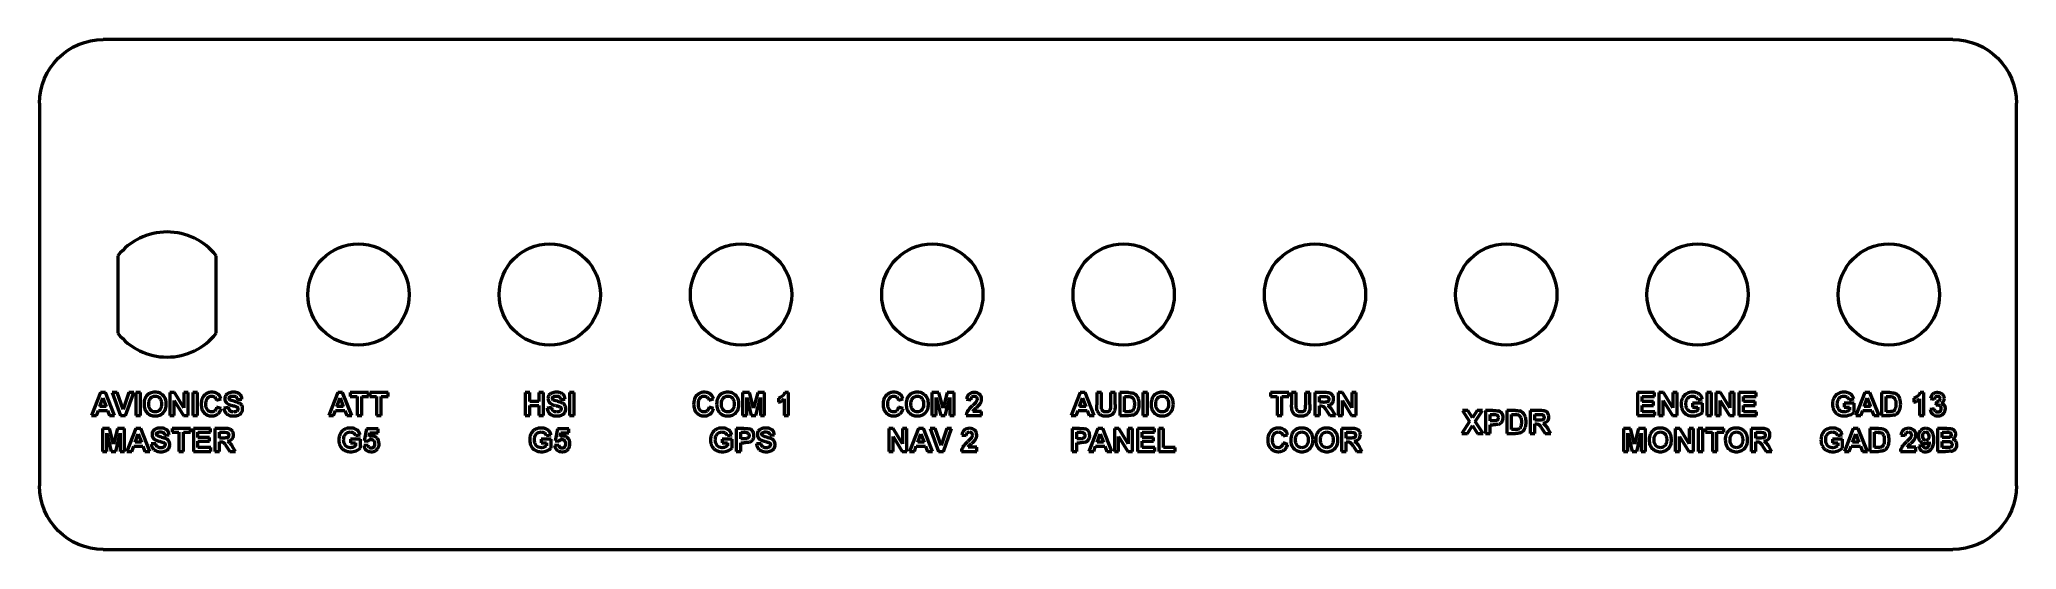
# Model space of a CAD drawing. Header units: inches. Extents: x 4.84 to 12.59, y 5.32 to 7.32.
import ezdxf

# ---------------------------------------------------------------- set-up
doc = ezdxf.new("R2010")
doc.units = ezdxf.units.IN
doc.header["$LTSCALE"] = 0.75
doc.header["$MEASUREMENT"] = 0
doc.layers.add('Visible', color=7, linetype='Continuous', lineweight=50)

msp = doc.modelspace()

# ---------------------------------------------------------------- linework, layer by layer
at = {"layer": 'Visible', "extrusion": (0, 1, 0)}
for p, q in [((12.3425, 7.3203), (5.0925, 7.3203)), ((4.8425, 7.0703), (4.8425, 5.5703)), ((12.5925, 5.5703), (12.5925, 7.0703)), ((5.15, 6.4725), (5.15, 6.1682)), ((5.535, 6.1682), (5.535, 6.4725)), ((5.0814, 5.9356), (5.0463, 5.8456)), ((5.0786, 5.8812), (5.0908, 5.9146)), ((5.1006, 5.9356), (5.0814, 5.9356)), ((5.0908, 5.9146), (5.1032, 5.8812)), ((5.1366, 5.8456), (5.1006, 5.9356)), ((5.1277, 5.9356), (5.1599, 5.8456)), ((5.1474, 5.9356), (5.1277, 5.9356)), ((5.1702, 5.869), (5.1474, 5.9356)), ((5.1922, 5.9356), (5.1702, 5.869)), ((5.1793, 5.8456), (5.2115, 5.9356)), ((5.2115, 5.9356), (5.1922, 5.9356)), ((5.2202, 5.9356), (5.2202, 5.8456)), ((5.2384, 5.9356), (5.2202, 5.9356)), ((5.2384, 5.8456), (5.2384, 5.9356)), ((5.3537, 5.9356), (5.3537, 5.8456)), ((5.3714, 5.9356), (5.3537, 5.9356)), ((5.3706, 5.9043), (5.4069, 5.8456)), ((5.3706, 5.8456), (5.3706, 5.9043)), ((5.4082, 5.8755), (5.3714, 5.9356)), ((5.4082, 5.9356), (5.4082, 5.8755)), ((5.4251, 5.9356), (5.4082, 5.9356)), ((5.4251, 5.8456), (5.4251, 5.9356)), ((5.4438, 5.9356), (5.4438, 5.8456)), ((5.4619, 5.9356), (5.4438, 5.9356)), ((5.4619, 5.8456), (5.4619, 5.9356)), ((5.5362, 5.9065), (5.5542, 5.9108)), ((5.6179, 5.909), (5.636, 5.9098)), ((6.0113, 5.9356), (5.9762, 5.8456)), ((6.0085, 5.8812), (6.0207, 5.9146)), ((6.0305, 5.9356), (6.0113, 5.9356)), ((6.0207, 5.9146), (6.0331, 5.8812)), ((6.0665, 5.8456), (6.0305, 5.9356)), ((6.0604, 5.9356), (6.0604, 5.9203)), ((6.1319, 5.9356), (6.0604, 5.9356)), ((6.0604, 5.9203), (6.0871, 5.9203)), ((6.0871, 5.9203), (6.0871, 5.8456)), ((6.1053, 5.9203), (6.1319, 5.9203)), ((6.1053, 5.8456), (6.1053, 5.9203)), ((6.1319, 5.9203), (6.1319, 5.9356)), ((6.1372, 5.9356), (6.1372, 5.9203)), ((6.2087, 5.9356), (6.1372, 5.9356)), ((6.1372, 5.9203), (6.1639, 5.9203)), ((6.1639, 5.9203), (6.1639, 5.8456)), ((6.1821, 5.9203), (6.2087, 5.9203)), ((6.1821, 5.8456), (6.1821, 5.9203)), ((6.2087, 5.9203), (6.2087, 5.9356)), ((6.7464, 5.9356), (6.7464, 5.8456)), ((6.7645, 5.9356), (6.7464, 5.9356)), ((6.7645, 5.9001), (6.7645, 5.9356)), ((6.8001, 5.9001), (6.7645, 5.9001)), ((6.8001, 5.9356), (6.8001, 5.9001)), ((6.8183, 5.9356), (6.8001, 5.9356)), ((6.8183, 5.8456), (6.8183, 5.9356)), ((6.8849, 5.909), (6.9031, 5.9098)), ((6.9204, 5.9356), (6.9204, 5.8456)), ((6.9386, 5.9356), (6.9204, 5.9356)), ((6.9386, 5.8456), (6.9386, 5.9356)), ((7.4667, 5.9065), (7.4847, 5.9108)), ((7.5981, 5.9356), (7.5981, 5.8456)), ((7.6253, 5.9356), (7.5981, 5.9356)), ((7.615, 5.9164), (7.6328, 5.8456)), ((7.615, 5.8456), (7.615, 5.9164)), ((7.6416, 5.8742), (7.6253, 5.9356)), ((7.6578, 5.9356), (7.6416, 5.8742)), ((7.6503, 5.8456), (7.6682, 5.9164)), ((7.685, 5.9356), (7.6578, 5.9356)), ((7.6682, 5.9164), (7.6682, 5.8456)), ((7.685, 5.8456), (7.685, 5.9356)), ((7.7388, 5.9132), (7.7388, 5.8975)), ((7.7611, 5.9106), (7.7611, 5.8456)), ((7.7784, 5.9359), (7.7644, 5.9359)), ((7.7784, 5.8456), (7.7784, 5.9359)), ((8.2097, 5.9065), (8.2277, 5.9108)), ((8.3411, 5.9356), (8.3411, 5.8456)), ((8.3683, 5.9356), (8.3411, 5.9356)), ((8.3579, 5.9164), (8.3757, 5.8456)), ((8.3579, 5.8456), (8.3579, 5.9164)), ((8.3846, 5.8742), (8.3683, 5.9356)), ((8.4007, 5.9356), (8.3846, 5.8742)), ((8.3932, 5.8456), (8.4111, 5.9164)), ((8.428, 5.9356), (8.4007, 5.9356)), ((8.4111, 5.9164), (8.4111, 5.8456)), ((8.428, 5.8456), (8.428, 5.9356)), ((8.477, 5.9093), (8.4942, 5.9076)), ((8.9223, 5.9356), (8.8872, 5.8456)), ((8.9195, 5.8812), (8.9317, 5.9146)), ((8.9415, 5.9356), (8.9223, 5.9356)), ((8.9317, 5.9146), (8.9441, 5.8812)), ((8.9775, 5.8456), (8.9415, 5.9356)), ((9.0052, 5.9356), (8.9871, 5.9356)), ((8.9871, 5.9356), (8.9871, 5.8876)), ((9.0052, 5.8868), (9.0052, 5.9356)), ((9.0407, 5.9356), (9.0407, 5.8858)), ((9.0588, 5.9356), (9.0407, 5.9356)), ((9.0588, 5.8883), (9.0588, 5.9356)), ((9.1111, 5.9356), (9.0779, 5.9356)), ((9.0779, 5.9356), (9.0779, 5.8456)), ((9.0961, 5.8607), (9.0961, 5.9203)), ((9.0961, 5.9203), (9.1043, 5.9203)), ((9.1682, 5.9356), (9.1682, 5.8456)), ((9.1864, 5.9356), (9.1682, 5.9356)), ((9.1864, 5.8456), (9.1864, 5.9356)), ((9.6679, 5.9356), (9.6679, 5.9203)), ((9.7395, 5.9356), (9.6679, 5.9356)), ((9.6679, 5.9203), (9.6946, 5.9203)), ((9.6946, 5.9203), (9.6946, 5.8456)), ((9.7128, 5.9203), (9.7395, 5.9203)), ((9.7128, 5.8456), (9.7128, 5.9203)), ((9.7395, 5.9203), (9.7395, 5.9356)), ((9.7692, 5.9356), (9.7511, 5.9356)), ((9.7511, 5.9356), (9.7511, 5.8876)), ((9.7692, 5.8868), (9.7692, 5.9356)), ((9.8047, 5.9356), (9.8047, 5.8858)), ((9.8228, 5.9356), (9.8047, 5.9356)), ((9.8228, 5.8883), (9.8228, 5.9356)), ((9.842, 5.9356), (9.842, 5.8456)), ((9.8803, 5.9356), (9.842, 5.9356)), ((9.8602, 5.9203), (9.8744, 5.9203)), ((9.8602, 5.8975), (9.8602, 5.9203)), ((9.8737, 5.8975), (9.8602, 5.8975)), ((9.933, 5.9356), (9.933, 5.8456)), ((9.9506, 5.9356), (9.933, 5.9356)), ((9.9498, 5.9043), (9.9861, 5.8456)), ((9.9498, 5.8456), (9.9498, 5.9043)), ((9.9875, 5.8755), (9.9506, 5.9356)), ((9.9875, 5.9356), (9.9875, 5.8755)), ((10.0044, 5.9356), (9.9875, 5.9356)), ((10.0044, 5.8456), (10.0044, 5.9356)), ((11.1065, 5.9356), (11.1065, 5.8456)), ((11.1732, 5.9356), (11.1065, 5.9356)), ((11.1247, 5.9203), (11.1732, 5.9203)), ((11.1247, 5.9004), (11.1247, 5.9203)), ((11.1698, 5.9004), (11.1247, 5.9004)), ((11.1698, 5.8852), (11.1698, 5.9004)), ((11.1732, 5.9203), (11.1732, 5.9356)), ((11.1905, 5.9356), (11.1905, 5.8456)), ((11.2082, 5.9356), (11.1905, 5.9356)), ((11.2074, 5.9043), (11.2437, 5.8456)), ((11.2074, 5.8456), (11.2074, 5.9043)), ((11.245, 5.8755), (11.2082, 5.9356)), ((11.245, 5.9356), (11.245, 5.8755)), ((11.2619, 5.9356), (11.245, 5.9356)), ((11.2619, 5.8456), (11.2619, 5.9356)), ((11.323, 5.8938), (11.323, 5.8787)), ((11.3622, 5.8938), (11.323, 5.8938)), ((11.343, 5.9073), (11.361, 5.9106)), ((11.3622, 5.858), (11.3622, 5.8938)), ((11.3784, 5.9356), (11.3784, 5.8456)), ((11.3966, 5.9356), (11.3784, 5.9356)), ((11.3966, 5.8456), (11.3966, 5.9356)), ((11.414, 5.9356), (11.414, 5.8456)), ((11.4317, 5.9356), (11.414, 5.9356)), ((11.4309, 5.9043), (11.4672, 5.8456)), ((11.4309, 5.8456), (11.4309, 5.9043)), ((11.4686, 5.8755), (11.4317, 5.9356)), ((11.4686, 5.9356), (11.4686, 5.8755)), ((11.4854, 5.9356), (11.4686, 5.9356)), ((11.4854, 5.8456), (11.4854, 5.9356)), ((11.5047, 5.9356), (11.5047, 5.8456)), ((11.5714, 5.9356), (11.5047, 5.9356)), ((11.5228, 5.9203), (11.5714, 5.9203)), ((11.5228, 5.9004), (11.5228, 5.9203)), ((11.568, 5.9004), (11.5228, 5.9004)), ((11.568, 5.8852), (11.568, 5.9004)), ((11.5714, 5.9203), (11.5714, 5.9356)), ((11.9165, 5.8938), (11.9165, 5.8787)), ((11.9557, 5.8938), (11.9165, 5.8938)), ((11.9364, 5.9073), (11.9545, 5.9106)), ((11.9557, 5.858), (11.9557, 5.8938)), ((11.9983, 5.9356), (11.9633, 5.8456)), ((11.9956, 5.8812), (12.0077, 5.9146)), ((12.0175, 5.9356), (11.9983, 5.9356)), ((12.0077, 5.9146), (12.0201, 5.8812)), ((12.0536, 5.8456), (12.0175, 5.9356)), ((12.0964, 5.9356), (12.0632, 5.9356)), ((12.0632, 5.9356), (12.0632, 5.8456)), ((12.0813, 5.8607), (12.0813, 5.9203)), ((12.0813, 5.9203), (12.0895, 5.9203)), ((12.1897, 5.9132), (12.1897, 5.8975)), ((12.212, 5.9106), (12.212, 5.8456)), ((12.2293, 5.9359), (12.2153, 5.9359)), ((12.2293, 5.8456), (12.2293, 5.9359)), ((12.2557, 5.9124), (12.2716, 5.9097)), ((12.2785, 5.9002), (12.2766, 5.8861)), ((5.0463, 5.8456), (5.0656, 5.8456)), ((5.0656, 5.8456), (5.073, 5.866)), ((5.073, 5.866), (5.109, 5.866)), ((5.1032, 5.8812), (5.0786, 5.8812)), ((5.109, 5.866), (5.1169, 5.8456)), ((5.1169, 5.8456), (5.1366, 5.8456)), ((5.1599, 5.8456), (5.1793, 5.8456)), ((5.2202, 5.8456), (5.2384, 5.8456)), ((5.3537, 5.8456), (5.3706, 5.8456)), ((5.4069, 5.8456), (5.4251, 5.8456)), ((5.4438, 5.8456), (5.4619, 5.8456)), ((5.5545, 5.8731), (5.5368, 5.8787)), ((5.5831, 5.8766), (5.5654, 5.8748)), ((5.9762, 5.8456), (5.9955, 5.8456)), ((5.9955, 5.8456), (6.0029, 5.866)), ((6.0029, 5.866), (6.0389, 5.866)), ((6.0331, 5.8812), (6.0085, 5.8812)), ((6.0389, 5.866), (6.0468, 5.8456)), ((6.0468, 5.8456), (6.0665, 5.8456)), ((6.0871, 5.8456), (6.1053, 5.8456)), ((6.1639, 5.8456), (6.1821, 5.8456)), ((6.7464, 5.8456), (6.7645, 5.8456)), ((6.7645, 5.8849), (6.8001, 5.8849)), ((6.7645, 5.8456), (6.7645, 5.8849)), ((6.8001, 5.8849), (6.8001, 5.8456)), ((6.8001, 5.8456), (6.8183, 5.8456)), ((6.8502, 5.8766), (6.8325, 5.8748)), ((6.9204, 5.8456), (6.9386, 5.8456)), ((7.485, 5.8731), (7.4674, 5.8787)), ((7.5981, 5.8456), (7.615, 5.8456)), ((7.6328, 5.8456), (7.6503, 5.8456)), ((7.6682, 5.8456), (7.685, 5.8456)), ((7.7611, 5.8456), (7.7784, 5.8456)), ((8.2279, 5.8731), (8.2103, 5.8787)), ((8.3411, 5.8456), (8.3579, 5.8456)), ((8.3757, 5.8456), (8.3932, 5.8456)), ((8.4111, 5.8456), (8.428, 5.8456)), ((8.4749, 5.8456), (8.5354, 5.8456)), ((8.5354, 5.8616), (8.5012, 5.8616)), ((8.5354, 5.8456), (8.5354, 5.8616)), ((8.8872, 5.8456), (8.9065, 5.8456)), ((8.9065, 5.8456), (8.9139, 5.866)), ((8.9139, 5.866), (8.9499, 5.866)), ((8.9441, 5.8812), (8.9195, 5.8812)), ((8.9499, 5.866), (8.9578, 5.8456)), ((8.9578, 5.8456), (8.9775, 5.8456)), ((9.0779, 5.8456), (9.1121, 5.8456)), ((9.1097, 5.8607), (9.0961, 5.8607)), ((9.1682, 5.8456), (9.1864, 5.8456)), ((9.6946, 5.8456), (9.7128, 5.8456)), ((9.842, 5.8456), (9.8602, 5.8456)), ((9.8602, 5.8831), (9.8639, 5.8831)), ((9.8602, 5.8456), (9.8602, 5.8831)), ((9.8881, 5.8651), (9.9012, 5.8456)), ((9.9012, 5.8456), (9.923, 5.8456)), ((9.923, 5.8456), (9.912, 5.8631)), ((9.933, 5.8456), (9.9498, 5.8456)), ((9.9861, 5.8456), (10.0044, 5.8456)), ((10.4489, 5.8223), (10.4181, 5.7753)), ((10.421, 5.8653), (10.4489, 5.8223)), ((10.4423, 5.8653), (10.421, 5.8653)), ((10.4603, 5.8364), (10.4423, 5.8653)), ((10.478, 5.8653), (10.4603, 5.8364)), ((10.4711, 5.8216), (10.4991, 5.8653)), ((10.5018, 5.7753), (10.4711, 5.8216)), ((10.4991, 5.8653), (10.478, 5.8653)), ((10.5112, 5.8653), (10.5112, 5.7753)), ((10.5403, 5.8653), (10.5112, 5.8653)), ((10.5293, 5.8246), (10.5293, 5.8501)), ((10.5293, 5.8501), (10.5381, 5.8501)), ((10.5393, 5.8246), (10.5293, 5.8246)), ((10.6282, 5.8653), (10.595, 5.8653)), ((10.595, 5.8653), (10.595, 5.7753)), ((10.6131, 5.7905), (10.6131, 5.8501)), ((10.6131, 5.8501), (10.6213, 5.8501)), ((10.6859, 5.8653), (10.6859, 5.7753)), ((10.7241, 5.8653), (10.6859, 5.8653)), ((10.704, 5.8501), (10.7182, 5.8501)), ((10.704, 5.8273), (10.704, 5.8501)), ((10.7175, 5.8273), (10.704, 5.8273)), ((10.704, 5.8129), (10.7077, 5.8129)), ((10.704, 5.7753), (10.704, 5.8129)), ((11.1065, 5.8456), (11.1749, 5.8456)), ((11.1247, 5.8852), (11.1698, 5.8852)), ((11.1247, 5.8607), (11.1247, 5.8852)), ((11.1749, 5.8607), (11.1247, 5.8607)), ((11.1749, 5.8456), (11.1749, 5.8607)), ((11.1905, 5.8456), (11.2074, 5.8456)), ((11.2437, 5.8456), (11.2619, 5.8456)), ((11.323, 5.8787), (11.3438, 5.8787)), ((11.3438, 5.8787), (11.3438, 5.8672)), ((11.3784, 5.8456), (11.3966, 5.8456)), ((11.414, 5.8456), (11.4309, 5.8456)), ((11.4672, 5.8456), (11.4854, 5.8456)), ((11.5047, 5.8456), (11.5731, 5.8456)), ((11.5228, 5.8852), (11.568, 5.8852)), ((11.5228, 5.8607), (11.5228, 5.8852)), ((11.5731, 5.8607), (11.5228, 5.8607)), ((11.5731, 5.8456), (11.5731, 5.8607)), ((11.9165, 5.8787), (11.9373, 5.8787)), ((11.9373, 5.8787), (11.9373, 5.8672)), ((11.9633, 5.8456), (11.9825, 5.8456)), ((11.9825, 5.8456), (11.99, 5.866)), ((11.99, 5.866), (12.0259, 5.866)), ((12.0201, 5.8812), (11.9956, 5.8812)), ((12.0259, 5.866), (12.0338, 5.8456)), ((12.0338, 5.8456), (12.0536, 5.8456)), ((12.0632, 5.8456), (12.0973, 5.8456)), ((12.0949, 5.8607), (12.0813, 5.8607)), ((12.212, 5.8456), (12.2293, 5.8456)), ((12.2711, 5.8715), (12.2544, 5.8694)), ((5.089, 5.7951), (5.089, 5.7051)), ((5.1162, 5.7951), (5.089, 5.7951)), ((5.1059, 5.7759), (5.1237, 5.7051)), ((5.1059, 5.7051), (5.1059, 5.7759)), ((5.1325, 5.7337), (5.1162, 5.7951)), ((5.1487, 5.7951), (5.1325, 5.7337)), ((5.1412, 5.7051), (5.1591, 5.7759)), ((5.1759, 5.7951), (5.1487, 5.7951)), ((5.1591, 5.7759), (5.1591, 5.7051)), ((5.1759, 5.7051), (5.1759, 5.7951)), ((5.2199, 5.7951), (5.1848, 5.7051)), ((5.2171, 5.7407), (5.2293, 5.7741)), ((5.2417, 5.7407), (5.2171, 5.7407)), ((5.2391, 5.7951), (5.2199, 5.7951)), ((5.2293, 5.7741), (5.2417, 5.7407)), ((5.2752, 5.7051), (5.2391, 5.7951)), ((5.2979, 5.7361), (5.2802, 5.7344)), ((5.3326, 5.7686), (5.3508, 5.7694)), ((5.3622, 5.7951), (5.3622, 5.7799)), ((5.4337, 5.7951), (5.3622, 5.7951)), ((5.3622, 5.7799), (5.3889, 5.7799)), ((5.3889, 5.7799), (5.3889, 5.7051)), ((5.4071, 5.7799), (5.4337, 5.7799)), ((5.4071, 5.7051), (5.4071, 5.7799)), ((5.4337, 5.7799), (5.4337, 5.7951)), ((5.4455, 5.7951), (5.4455, 5.7051)), ((5.5122, 5.7951), (5.4455, 5.7951)), ((5.4636, 5.7799), (5.5122, 5.7799)), ((5.4636, 5.7599), (5.4636, 5.7799)), ((5.5088, 5.7599), (5.4636, 5.7599)), ((5.4636, 5.7448), (5.5088, 5.7448)), ((5.4636, 5.7203), (5.4636, 5.7448)), ((5.5088, 5.7448), (5.5088, 5.7599)), ((5.5122, 5.7799), (5.5122, 5.7951)), ((5.5294, 5.7951), (5.5294, 5.7051)), ((5.5676, 5.7951), (5.5294, 5.7951)), ((5.5475, 5.7799), (5.5617, 5.7799)), ((5.5475, 5.757), (5.5475, 5.7799)), ((5.561, 5.757), (5.5475, 5.757)), ((5.5475, 5.7427), (5.5512, 5.7427)), ((5.5475, 5.7051), (5.5475, 5.7427)), ((6.0609, 5.7534), (6.0609, 5.7382)), ((6.1001, 5.7534), (6.0609, 5.7534)), ((6.0609, 5.7382), (6.0817, 5.7382)), ((6.0809, 5.7668), (6.0989, 5.7702)), ((6.0817, 5.7382), (6.0817, 5.7268)), ((6.1001, 5.7175), (6.1001, 5.7534)), ((6.1242, 5.7939), (6.1154, 5.747)), ((6.1154, 5.747), (6.1294, 5.745)), ((6.1698, 5.7939), (6.1242, 5.7939)), ((6.1346, 5.7624), (6.1373, 5.7777)), ((6.1373, 5.7777), (6.1698, 5.7777)), ((6.1698, 5.7777), (6.1698, 5.7939)), ((6.8091, 5.7534), (6.8091, 5.7382)), ((6.8483, 5.7534), (6.8091, 5.7534)), ((6.8091, 5.7382), (6.8299, 5.7382)), ((6.8291, 5.7668), (6.8471, 5.7702)), ((6.8299, 5.7382), (6.8299, 5.7268)), ((6.8483, 5.7175), (6.8483, 5.7534)), ((6.8724, 5.7939), (6.8636, 5.747)), ((6.8636, 5.747), (6.8776, 5.745)), ((6.918, 5.7939), (6.8724, 5.7939)), ((6.8828, 5.7624), (6.8855, 5.7777)), ((6.8855, 5.7777), (6.918, 5.7777)), ((6.918, 5.7777), (6.918, 5.7939)), ((7.518, 5.7534), (7.518, 5.7382)), ((7.5571, 5.7534), (7.518, 5.7534)), ((7.518, 5.7382), (7.5388, 5.7382)), ((7.5379, 5.7668), (7.556, 5.7702)), ((7.5388, 5.7382), (7.5388, 5.7268)), ((7.5571, 5.7175), (7.5571, 5.7534)), ((7.5739, 5.7951), (7.5739, 5.7051)), ((7.6031, 5.7951), (7.5739, 5.7951)), ((7.5921, 5.7543), (7.5921, 5.7799)), ((7.5921, 5.7799), (7.6008, 5.7799)), ((7.602, 5.7543), (7.5921, 5.7543)), ((7.5921, 5.7391), (7.6039, 5.7391)), ((7.5921, 5.7051), (7.5921, 5.7391)), ((7.6708, 5.7361), (7.6532, 5.7344)), ((7.7056, 5.7686), (7.7238, 5.7694)), ((8.1715, 5.7951), (8.1715, 5.7051)), ((8.1892, 5.7951), (8.1715, 5.7951)), ((8.1884, 5.7638), (8.2247, 5.7051)), ((8.1884, 5.7051), (8.1884, 5.7638)), ((8.226, 5.735), (8.1892, 5.7951)), ((8.226, 5.7951), (8.226, 5.735)), ((8.2429, 5.7951), (8.226, 5.7951)), ((8.2429, 5.7051), (8.2429, 5.7951)), ((8.288, 5.7951), (8.253, 5.7051)), ((8.2853, 5.7407), (8.2974, 5.7741)), ((8.3098, 5.7407), (8.2853, 5.7407)), ((8.3072, 5.7951), (8.288, 5.7951)), ((8.2974, 5.7741), (8.3098, 5.7407)), ((8.3433, 5.7051), (8.3072, 5.7951)), ((8.3344, 5.7951), (8.3665, 5.7051)), ((8.3541, 5.7951), (8.3344, 5.7951)), ((8.3768, 5.7285), (8.3541, 5.7951)), ((8.3989, 5.7951), (8.3768, 5.7285)), ((8.3859, 5.7051), (8.4182, 5.7951)), ((8.4182, 5.7951), (8.3989, 5.7951)), ((8.4584, 5.7688), (8.4756, 5.7671)), ((8.8906, 5.7951), (8.8906, 5.7051)), ((8.9197, 5.7951), (8.8906, 5.7951)), ((8.9087, 5.7543), (8.9087, 5.7799)), ((8.9087, 5.7799), (8.9175, 5.7799)), ((8.9187, 5.7543), (8.9087, 5.7543)), ((8.9087, 5.7391), (8.9206, 5.7391)), ((8.9087, 5.7051), (8.9087, 5.7391)), ((8.991, 5.7951), (8.9559, 5.7051)), ((8.9882, 5.7407), (9.0004, 5.7741)), ((9.0128, 5.7407), (8.9882, 5.7407)), ((9.0102, 5.7951), (8.991, 5.7951)), ((9.0004, 5.7741), (9.0128, 5.7407)), ((9.0462, 5.7051), (9.0102, 5.7951)), ((9.0561, 5.7951), (9.0561, 5.7051)), ((9.0737, 5.7951), (9.0561, 5.7951)), ((9.0729, 5.7638), (9.1092, 5.7051)), ((9.0729, 5.7051), (9.0729, 5.7638)), ((9.1106, 5.735), (9.0737, 5.7951)), ((9.1106, 5.7951), (9.1106, 5.735)), ((9.1275, 5.7951), (9.1106, 5.7951)), ((9.1275, 5.7051), (9.1275, 5.7951)), ((9.1467, 5.7951), (9.1467, 5.7051)), ((9.2134, 5.7951), (9.1467, 5.7951)), ((9.1648, 5.7799), (9.2134, 5.7799)), ((9.1648, 5.7599), (9.1648, 5.7799)), ((9.21, 5.7599), (9.1648, 5.7599)), ((9.1648, 5.7448), (9.21, 5.7448)), ((9.1648, 5.7203), (9.1648, 5.7448)), ((9.21, 5.7448), (9.21, 5.7599)), ((9.2134, 5.7799), (9.2134, 5.7951)), ((9.231, 5.7944), (9.231, 5.7051)), ((9.2492, 5.7944), (9.231, 5.7944)), ((9.2492, 5.7203), (9.2492, 5.7944)), ((9.7174, 5.766), (9.7353, 5.7703)), ((9.7356, 5.7326), (9.718, 5.7382)), ((9.9468, 5.7951), (9.9468, 5.7051)), ((9.9851, 5.7951), (9.9468, 5.7951)), ((9.965, 5.7799), (9.9792, 5.7799)), ((9.965, 5.757), (9.965, 5.7799)), ((9.9785, 5.757), (9.965, 5.757)), ((9.965, 5.7427), (9.9687, 5.7427)), ((9.965, 5.7051), (9.965, 5.7427)), ((10.4181, 5.7753), (10.4399, 5.7753)), ((10.4399, 5.7753), (10.46, 5.8065)), ((10.46, 5.8065), (10.4799, 5.7753)), ((10.4799, 5.7753), (10.5018, 5.7753)), ((10.5112, 5.7753), (10.5293, 5.7753)), ((10.5293, 5.8093), (10.5412, 5.8093)), ((10.5293, 5.7753), (10.5293, 5.8093)), ((10.595, 5.7753), (10.6291, 5.7753)), ((10.6267, 5.7905), (10.6131, 5.7905)), ((10.6859, 5.7753), (10.704, 5.7753)), ((10.7319, 5.7949), (10.7451, 5.7753)), ((10.7451, 5.7753), (10.7668, 5.7753)), ((10.7668, 5.7753), (10.7558, 5.7929)), ((11.0516, 5.7951), (11.0516, 5.7051)), ((11.0788, 5.7951), (11.0516, 5.7951)), ((11.0684, 5.7759), (11.0862, 5.7051)), ((11.0684, 5.7051), (11.0684, 5.7759)), ((11.0951, 5.7337), (11.0788, 5.7951)), ((11.1112, 5.7951), (11.0951, 5.7337)), ((11.1037, 5.7051), (11.1216, 5.7759)), ((11.1385, 5.7951), (11.1112, 5.7951)), ((11.1216, 5.7759), (11.1216, 5.7051)), ((11.1385, 5.7051), (11.1385, 5.7951)), ((11.2545, 5.7951), (11.2545, 5.7051)), ((11.2722, 5.7951), (11.2545, 5.7951)), ((11.2714, 5.7638), (11.3077, 5.7051)), ((11.2714, 5.7051), (11.2714, 5.7638)), ((11.309, 5.735), (11.2722, 5.7951)), ((11.309, 5.7951), (11.309, 5.735)), ((11.3259, 5.7951), (11.309, 5.7951)), ((11.3259, 5.7051), (11.3259, 5.7951)), ((11.3446, 5.7951), (11.3446, 5.7051)), ((11.3628, 5.7951), (11.3446, 5.7951)), ((11.3628, 5.7051), (11.3628, 5.7951)), ((11.3736, 5.7951), (11.3736, 5.7799)), ((11.4451, 5.7951), (11.3736, 5.7951)), ((11.3736, 5.7799), (11.4003, 5.7799)), ((11.4003, 5.7799), (11.4003, 5.7051)), ((11.4185, 5.7799), (11.4451, 5.7799)), ((11.4185, 5.7051), (11.4185, 5.7799)), ((11.4451, 5.7799), (11.4451, 5.7951)), ((11.5525, 5.7951), (11.5525, 5.7051)), ((11.5907, 5.7951), (11.5525, 5.7951)), ((11.5706, 5.7799), (11.5848, 5.7799)), ((11.5706, 5.757), (11.5706, 5.7799)), ((11.5841, 5.757), (11.5706, 5.757)), ((11.5706, 5.7427), (11.5743, 5.7427)), ((11.5706, 5.7051), (11.5706, 5.7427)), ((11.8711, 5.7534), (11.8711, 5.7382)), ((11.9103, 5.7534), (11.8711, 5.7534)), ((11.8711, 5.7382), (11.8919, 5.7382)), ((11.891, 5.7668), (11.9091, 5.7702)), ((11.8919, 5.7382), (11.8919, 5.7268)), ((11.9103, 5.7175), (11.9103, 5.7534)), ((11.9529, 5.7951), (11.9179, 5.7051)), ((11.9502, 5.7407), (11.9623, 5.7741)), ((11.9747, 5.7407), (11.9502, 5.7407)), ((11.9721, 5.7951), (11.9529, 5.7951)), ((11.9623, 5.7741), (11.9747, 5.7407)), ((12.0082, 5.7051), (11.9721, 5.7951)), ((12.051, 5.7951), (12.0178, 5.7951)), ((12.0178, 5.7951), (12.0178, 5.7051)), ((12.0359, 5.7203), (12.0359, 5.7799)), ((12.0359, 5.7799), (12.0441, 5.7799)), ((12.1396, 5.7688), (12.1567, 5.7671)), ((12.3194, 5.7951), (12.2835, 5.7951)), ((12.2835, 5.7951), (12.2835, 5.7051)), ((12.3016, 5.7593), (12.3016, 5.7801)), ((12.3016, 5.7801), (12.3121, 5.7801)), ((12.3135, 5.7593), (12.3016, 5.7593)), ((12.3016, 5.7203), (12.3016, 5.7443)), ((12.3016, 5.7443), (12.3163, 5.7443)), ((5.089, 5.7051), (5.1059, 5.7051)), ((5.1237, 5.7051), (5.1412, 5.7051)), ((5.1591, 5.7051), (5.1759, 5.7051)), ((5.1848, 5.7051), (5.2041, 5.7051)), ((5.2041, 5.7051), (5.2115, 5.7255)), ((5.2115, 5.7255), (5.2475, 5.7255)), ((5.2475, 5.7255), (5.2554, 5.7051)), ((5.2554, 5.7051), (5.2752, 5.7051)), ((5.3889, 5.7051), (5.4071, 5.7051)), ((5.4455, 5.7051), (5.5139, 5.7051)), ((5.5139, 5.7203), (5.4636, 5.7203)), ((5.5139, 5.7051), (5.5139, 5.7203)), ((5.5294, 5.7051), (5.5475, 5.7051)), ((5.5754, 5.7247), (5.5886, 5.7051)), ((5.5886, 5.7051), (5.6103, 5.7051)), ((5.6103, 5.7051), (5.5993, 5.7227)), ((6.1305, 5.73), (6.1133, 5.7282)), ((6.8787, 5.73), (6.8615, 5.7282)), ((7.5739, 5.7051), (7.5921, 5.7051)), ((8.1715, 5.7051), (8.1884, 5.7051)), ((8.2247, 5.7051), (8.2429, 5.7051)), ((8.253, 5.7051), (8.2722, 5.7051)), ((8.2722, 5.7051), (8.2797, 5.7255)), ((8.2797, 5.7255), (8.3156, 5.7255)), ((8.3156, 5.7255), (8.3235, 5.7051)), ((8.3235, 5.7051), (8.3433, 5.7051)), ((8.3665, 5.7051), (8.3859, 5.7051)), ((8.4563, 5.7051), (8.5168, 5.7051)), ((8.5168, 5.7211), (8.4826, 5.7211)), ((8.5168, 5.7051), (8.5168, 5.7211)), ((8.8906, 5.7051), (8.9087, 5.7051)), ((8.9559, 5.7051), (8.9752, 5.7051)), ((8.9752, 5.7051), (8.9826, 5.7255)), ((8.9826, 5.7255), (9.0186, 5.7255)), ((9.0186, 5.7255), (9.0265, 5.7051)), ((9.0265, 5.7051), (9.0462, 5.7051)), ((9.0561, 5.7051), (9.0729, 5.7051)), ((9.1092, 5.7051), (9.1275, 5.7051)), ((9.1467, 5.7051), (9.2151, 5.7051)), ((9.2151, 5.7203), (9.1648, 5.7203)), ((9.2151, 5.7051), (9.2151, 5.7203)), ((9.231, 5.7051), (9.2944, 5.7051)), ((9.2944, 5.7203), (9.2492, 5.7203)), ((9.2944, 5.7051), (9.2944, 5.7203)), ((9.9468, 5.7051), (9.965, 5.7051)), ((9.9929, 5.7247), (10.006, 5.7051)), ((10.006, 5.7051), (10.0277, 5.7051)), ((10.0277, 5.7051), (10.0168, 5.7227)), ((11.0516, 5.7051), (11.0684, 5.7051)), ((11.0862, 5.7051), (11.1037, 5.7051)), ((11.1216, 5.7051), (11.1385, 5.7051)), ((11.2545, 5.7051), (11.2714, 5.7051)), ((11.3077, 5.7051), (11.3259, 5.7051)), ((11.3446, 5.7051), (11.3628, 5.7051)), ((11.4003, 5.7051), (11.4185, 5.7051)), ((11.5525, 5.7051), (11.5706, 5.7051)), ((11.5985, 5.7247), (11.6116, 5.7051)), ((11.6116, 5.7051), (11.6334, 5.7051)), ((11.6334, 5.7051), (11.6224, 5.7227)), ((11.9179, 5.7051), (11.9371, 5.7051)), ((11.9371, 5.7051), (11.9446, 5.7255)), ((11.9446, 5.7255), (11.9806, 5.7255)), ((11.9806, 5.7255), (11.9884, 5.7051)), ((11.9884, 5.7051), (12.0082, 5.7051)), ((12.0178, 5.7051), (12.0519, 5.7051)), ((12.0495, 5.7203), (12.0359, 5.7203)), ((12.1375, 5.7051), (12.198, 5.7051)), ((12.198, 5.7211), (12.1637, 5.7211)), ((12.198, 5.7051), (12.198, 5.7211)), ((12.2267, 5.7278), (12.21, 5.7259)), ((12.2835, 5.7051), (12.3141, 5.7051)), ((12.3185, 5.7203), (12.3016, 5.7203)), ((5.0925, 5.3203), (12.3425, 5.3203))]:
    msp.add_line(p, q, dxfattribs=at)
at = {"layer": 'Visible'}
for centre in [(6.0925, 6.3203), (6.8425, 6.3203), (7.5925, 6.3203), (8.3425, 6.3203), (9.0925, 6.3203), (9.8425, 6.3203), (10.5925, 6.3203), (11.3425, 6.3203), (12.0925, 6.3203)]:
    msp.add_circle(centre, 0.1985, dxfattribs=at)
at = {"layer": 'Visible', "extrusion": (1e-16, 0, -1)}
for centre, radius, start, end in [((-5.0925, 7.0703), 0.25, 0, 90), ((-12.3425, 7.0703), 0.25, 90, 180), ((-5.5878, 5.8154), 0.0881, 101.54272, 115.00404), ((-6.8549, 5.8154), 0.0881, 101.54268, 115.00412), ((-8.4202, 5.9764), 0.122, 219.32516, 228.97906), ((-8.4898, 5.9175), 0.0471, 202.76471, 219.16306), ((-9.107, 5.838), 0.0824, 88.09437, 98.50031), ((-9.1133, 5.8707), 0.0649, 88.10452, 103.35736), ((-9.0759, 5.8887), 0.0587, 178.25545, 194.49528), ((-9.8772, 5.9668), 0.0694, 259.35932, 272.89819), ((-9.8775, 5.7674), 0.153, 88.84184, 93.81027), ((-12.0922, 5.838), 0.0824, 88.09437, 98.50031), ((-12.0985, 5.8707), 0.0649, 88.10457, 103.35728), ((-12.0611, 5.8887), 0.0587, 178.25513, 194.49561), ((-5.5465, 5.6672), 0.2237, 103.18114, 107.04248), ((-6.8135, 5.6672), 0.2237, 103.18104, 107.04267), ((-8.5751, 5.7976), 0.1146, 34.68196, 49.22951), ((-8.5268, 5.8464), 0.0298, 30.6636, 42.12998), ((-8.637, 5.7391), 0.1836, 43.88727, 48.36634), ((-8.4421, 5.9594), 0.1105, 220.35822, 228.71506), ((-9.0963, 5.8846), 0.1093, 349.52745, 1.55728), ((-9.1063, 5.8838), 0.1011, 353.15927, 1.69919), ((-8.9394, 5.8834), 0.1013, 178.65343, 187.32368), ((-8.9374, 5.8846), 0.1215, 178.26136, 189.10173), ((-9.1113, 5.9102), 0.0495, 259.1367, 271.91905), ((-9.1138, 5.9005), 0.055, 254.78149, 271.72272), ((-9.8603, 5.8846), 0.1093, 349.52745, 1.55728), ((-9.8703, 5.8838), 0.1011, 353.15961, 1.69903), ((-9.7034, 5.8834), 0.1012, 178.6533, 187.32398), ((-9.7014, 5.8846), 0.1215, 178.26145, 189.10152), ((-9.7806, 5.7974), 0.127, 140.41349, 147.78508), ((-9.871, 5.8484), 0.0424, 119.45994, 136.16468), ((-9.8234, 5.8114), 0.1026, 139.6957, 149.7087), ((-10.5406, 5.7628), 0.0873, 88.39013, 96.98581), ((-10.5446, 5.7597), 0.1057, 87.70025, 99.45246), ((-10.624, 5.7678), 0.0824, 88.09456, 98.50012), ((-10.6303, 5.8005), 0.0649, 88.1047, 103.35719), ((-10.5929, 5.8185), 0.0587, 178.25545, 194.49528), ((-10.721, 5.8966), 0.0694, 259.35935, 272.89809), ((-10.7213, 5.6971), 0.153, 88.84179, 93.81037), ((-10.7149, 5.7781), 0.0424, 119.45977, 136.16485), ((-11.3201, 5.8985), 0.0392, 232.88355, 249.37165), ((-11.9136, 5.8985), 0.0392, 232.88357, 249.37158), ((-12.0966, 5.9102), 0.0495, 259.1367, 271.91905), ((-12.099, 5.9005), 0.055, 254.78153, 271.72267), ((-12.2854, 5.8574), 0.0301, 73.09351, 88.41435), ((-5.2612, 5.5268), 0.2236, 103.18075, 107.04288), ((-5.3026, 5.6749), 0.0881, 101.5425, 115.00423), ((-5.5645, 5.8264), 0.0694, 259.35934, 272.89808), ((-5.5648, 5.6269), 0.153, 88.84179, 93.81037), ((-5.4679, 5.657), 0.127, 140.41375, 147.78491), ((-5.5584, 5.7079), 0.0424, 119.45959, 136.1653), ((-5.5107, 5.6709), 0.1026, 139.69578, 149.70836), ((-7.6033, 5.6926), 0.0873, 88.3902, 96.98565), ((-7.6073, 5.6894), 0.1057, 87.70017, 99.4526), ((-7.6063, 5.8428), 0.1037, 260.86239, 271.3113), ((-7.6342, 5.5268), 0.2236, 103.18084, 107.04269), ((-7.6755, 5.6749), 0.0881, 101.54255, 115.00422), ((-8.5565, 5.6571), 0.1146, 34.68196, 49.22935), ((-8.4016, 5.836), 0.122, 219.32514, 228.97912), ((-8.6184, 5.5986), 0.1836, 43.88771, 48.36583), ((-8.4235, 5.8189), 0.1105, 220.35831, 228.71502), ((-8.4712, 5.7771), 0.0471, 202.76484, 219.16288), ((-8.92, 5.6926), 0.0873, 88.39022, 96.98562), ((-8.924, 5.6894), 0.1057, 87.70019, 99.45257), ((-8.9229, 5.8428), 0.1037, 260.86238, 271.31131), ((-9.982, 5.8264), 0.0694, 259.35935, 272.89809), ((-9.9823, 5.6269), 0.153, 88.84183, 93.81033), ((-9.8854, 5.657), 0.127, 140.41375, 147.78491), ((-9.9758, 5.7079), 0.0424, 119.45977, 136.16485), ((-9.9282, 5.6709), 0.1026, 139.6957, 149.7087), ((-10.5435, 5.913), 0.1037, 260.86237, 271.31133), ((-10.6284, 5.84), 0.0495, 259.1367, 271.91905), ((-10.6308, 5.8303), 0.055, 254.78168, 271.72244), ((-10.6244, 5.7272), 0.127, 140.41375, 147.78491), ((-10.6672, 5.7412), 0.1026, 139.6957, 149.7087), ((-11.5876, 5.8264), 0.0694, 259.35926, 272.89813), ((-11.5879, 5.6269), 0.153, 88.84179, 93.81037), ((-11.491, 5.657), 0.127, 140.41367, 147.78526), ((-11.5815, 5.7079), 0.0424, 119.4605, 136.16466), ((-11.5338, 5.6709), 0.1026, 139.69487, 149.70903), ((-12.0468, 5.6975), 0.0824, 88.09456, 98.50012), ((-12.0531, 5.7303), 0.0649, 88.1045, 103.35748), ((-12.0157, 5.7483), 0.0587, 178.25512, 194.49561), ((-12.2377, 5.6571), 0.1146, 34.68196, 49.22935), ((-12.0827, 5.836), 0.122, 219.32512, 228.97924), ((-12.2996, 5.5986), 0.1836, 43.8869, 48.36651), ((-12.1047, 5.8189), 0.1105, 220.35831, 228.71502), ((-12.1524, 5.7771), 0.0471, 202.76415, 219.16357), ((-12.3156, 5.5674), 0.2128, 89.04027, 93.22413), ((-12.3164, 5.9195), 0.1602, 266.30665, 271.02906), ((-12.3216, 5.6912), 0.1039, 88.79567, 97.60082), ((-6.058, 5.7581), 0.0392, 232.88355, 249.37165), ((-6.8062, 5.7581), 0.0392, 232.88335, 249.37173), ((-7.5151, 5.7581), 0.0392, 232.88359, 249.3715), ((-8.5082, 5.7059), 0.0298, 30.66367, 42.12978), ((-11.8682, 5.7581), 0.0392, 232.88357, 249.37158), ((-12.0512, 5.7697), 0.0495, 259.1367, 271.91905), ((-12.0536, 5.7601), 0.055, 254.78173, 271.72239), ((-12.1894, 5.7059), 0.0298, 30.66367, 42.12978), ((-12.3166, 6.0074), 0.3023, 266.31717, 270.47387), ((-12.3211, 5.8024), 0.0822, 263.10948, 271.81329), ((-5.0925, 5.5703), 0.25, 270, 0), ((-12.3425, 5.5703), 0.25, 180, 270)]:
    msp.add_arc(centre, radius, start, end, dxfattribs=at)
at = {"layer": 'Visible'}
for start, end in [(38.32429, 141.6757), (218.3243, 321.6757)]:
    msp.add_arc((5.3425, 6.3203), 0.2454, start, end, dxfattribs=at)
for points, knots in [([(5.2562, 5.9131), (5.255, 5.9096), (5.2524, 5.9022), (5.2522, 5.8943), (5.252, 5.89)], [-0.05987121, -0.05987121, -0.05987121, -0.05987121, -0.0322285, 0, 0, 0, 0]), ([(5.252, 5.89), (5.2524, 5.8834), (5.2531, 5.8709), (5.2604, 5.861), (5.2639, 5.8563)], [-0.09260854, -0.09260854, -0.09260854, -0.09260854, -0.04332085, 0, 0, 0, 0]), ([(5.2645, 5.9254), (5.2629, 5.9236), (5.2595, 5.9198), (5.2573, 5.9153), (5.2562, 5.9131)], [-0.0380359, -0.0380359, -0.0380359, -0.0380359, -0.01896051, 0, 0, 0, 0]), ([(5.2762, 5.9335), (5.2741, 5.9325), (5.2698, 5.9304), (5.2663, 5.9271), (5.2645, 5.9254)], [-0.03619934, -0.03619934, -0.03619934, -0.03619934, -0.01859424, 0, 0, 0, 0]), ([(5.2708, 5.8906), (5.2709, 5.8953), (5.2711, 5.9037), (5.2756, 5.9107), (5.2776, 5.9139)], [-0.06257345, -0.06257345, -0.06257345, -0.06257345, -0.0278171, 0, 0, 0, 0]), ([(5.2778, 5.8675), (5.2758, 5.8706), (5.2712, 5.8776), (5.2709, 5.886), (5.2708, 5.8906)], [-0.06257847, -0.06257847, -0.06257847, -0.06257847, -0.03442336, 0, 0, 0, 0]), ([(5.2956, 5.9371), (5.2921, 5.937), (5.2854, 5.9368), (5.2792, 5.9346), (5.2762, 5.9335)], [-0.05035176, -0.05035176, -0.05035176, -0.05035176, -0.02397974, 0, 0, 0, 0]), ([(5.2776, 5.9139), (5.2802, 5.9161), (5.2853, 5.9207), (5.2922, 5.9213), (5.2957, 5.9216)], [-0.05122411, -0.05122411, -0.05122411, -0.05122411, -0.0262285, 0, 0, 0, 0]), ([(5.3274, 5.9248), (5.323, 5.9284), (5.3137, 5.9359), (5.3018, 5.9367), (5.2956, 5.9371)], [-0.08861997, -0.08861997, -0.08861997, -0.08861997, -0.04614456, 0, 0, 0, 0]), ([(5.2957, 5.9216), (5.2993, 5.9213), (5.3061, 5.9207), (5.3113, 5.9162), (5.3138, 5.914)], [-0.05091078, -0.05091078, -0.05091078, -0.05091078, -0.0247506, 0, 0, 0, 0]), ([(5.3206, 5.8909), (5.3204, 5.8862), (5.3202, 5.8777), (5.3156, 5.8706), (5.3136, 5.8674)], [-0.06324795, -0.06324795, -0.06324795, -0.06324795, -0.02817484, 0, 0, 0, 0]), ([(5.3138, 5.914), (5.3157, 5.9109), (5.3202, 5.9038), (5.3204, 5.8955), (5.3206, 5.8909)], [-0.06212039, -0.06212039, -0.06212039, -0.06212039, -0.034575, 0, 0, 0, 0]), ([(5.3393, 5.8904), (5.339, 5.8972), (5.3383, 5.9099), (5.3309, 5.92), (5.3274, 5.9248)], [-0.09410745, -0.09410745, -0.09410745, -0.09410745, -0.0438283, 0, 0, 0, 0]), ([(5.3275, 5.8563), (5.3309, 5.8611), (5.3383, 5.8712), (5.339, 5.8837), (5.3393, 5.8904)], [-0.09349157, -0.09349157, -0.09349157, -0.09349157, -0.04990424, 0, 0, 0, 0]), ([(5.4877, 5.9247), (5.4843, 5.9199), (5.477, 5.9094), (5.4764, 5.8966), (5.4761, 5.8898)], [-0.09514913, -0.09514913, -0.09514913, -0.09514913, -0.05123077, 0, 0, 0, 0]), ([(5.5182, 5.9371), (5.5122, 5.9366), (5.5007, 5.9358), (5.4919, 5.9283), (5.4877, 5.9247)], [-0.08562692, -0.08562692, -0.08562692, -0.08562692, -0.0415259, 0, 0, 0, 0]), ([(5.4948, 5.8911), (5.4949, 5.8959), (5.495, 5.9042), (5.4992, 5.9113), (5.501, 5.9144)], [-0.06210678, -0.06210678, -0.06210678, -0.06210678, -0.0266829, 0, 0, 0, 0]), ([(5.5009, 5.8668), (5.4991, 5.87), (5.4949, 5.8775), (5.4948, 5.8861), (5.4948, 5.8911)], [-0.06458911, -0.06458911, -0.06458911, -0.06458911, -0.03731657, 0, 0, 0, 0]), ([(5.501, 5.9144), (5.5033, 5.9165), (5.5079, 5.9207), (5.5141, 5.9213), (5.5172, 5.9216)], [-0.04625703, -0.04625703, -0.04625703, -0.04625703, -0.0234673, 0, 0, 0, 0]), ([(5.5172, 5.9216), (5.5195, 5.9214), (5.524, 5.9211), (5.5277, 5.9187), (5.5296, 5.9175)], [-0.03341483, -0.03341483, -0.03341483, -0.03341483, -0.016205, 0, 0, 0, 0]), ([(5.545, 5.9273), (5.5412, 5.9302), (5.5333, 5.9361), (5.5233, 5.9368), (5.5182, 5.9371)], [-0.07392099, -0.07392099, -0.07392099, -0.07392099, -0.03851114, 0, 0, 0, 0]), ([(5.5296, 5.9175), (5.5311, 5.916), (5.5343, 5.9129), (5.5356, 5.9087), (5.5362, 5.9065)], [-0.03326628, -0.03326628, -0.03326628, -0.03326628, -0.01709172, 0, 0, 0, 0]), ([(5.5542, 5.9108), (5.5531, 5.9141), (5.5512, 5.9202), (5.5469, 5.9251), (5.545, 5.9273)], [-0.04860425, -0.04860425, -0.04860425, -0.04860425, -0.02247111, 0, 0, 0, 0]), ([(5.5726, 5.9249), (5.5715, 5.9228), (5.5692, 5.9188), (5.5689, 5.9143), (5.5687, 5.912)], [-0.03450992, -0.03450992, -0.03450992, -0.03450992, -0.01707976, 0, 0, 0, 0]), ([(5.5687, 5.912), (5.5691, 5.9086), (5.5698, 5.9016), (5.5746, 5.8965), (5.577, 5.8939)], [-0.05183345, -0.05183345, -0.05183345, -0.05183345, -0.02622046, 0, 0, 0, 0]), ([(5.5838, 5.934), (5.5815, 5.9328), (5.5771, 5.9306), (5.5741, 5.9267), (5.5726, 5.9249)], [-0.03716879, -0.03716879, -0.03716879, -0.03716879, -0.0180377, 0, 0, 0, 0]), ([(5.577, 5.8939), (5.5796, 5.8921), (5.5859, 5.8879), (5.5932, 5.8861), (5.5975, 5.885)], [-0.05714076, -0.05714076, -0.05714076, -0.05714076, -0.03319942, 0, 0, 0, 0]), ([(5.6015, 5.9371), (5.5983, 5.937), (5.5922, 5.9368), (5.5865, 5.9349), (5.5838, 5.934)], [-0.04591552, -0.04591552, -0.04591552, -0.04591552, -0.02141149, 0, 0, 0, 0]), ([(5.5861, 5.9132), (5.5862, 5.9143), (5.5864, 5.9166), (5.5881, 5.9181), (5.589, 5.9188)], [-0.01648342, -0.01648342, -0.01648342, -0.01648342, -0.00828443, 0, 0, 0, 0]), ([(5.5888, 5.9078), (5.588, 5.9085), (5.5865, 5.91), (5.5862, 5.9122), (5.5861, 5.9132)], [-0.01589341, -0.01589341, -0.01589341, -0.01589341, -0.00771689, 0, 0, 0, 0]), ([(5.6055, 5.9017), (5.6018, 5.9026), (5.5959, 5.9039), (5.5907, 5.9067), (5.5888, 5.9078)], [-0.04526713, -0.04526713, -0.04526713, -0.04526713, -0.01673665, 0, 0, 0, 0]), ([(5.589, 5.9188), (5.5907, 5.9198), (5.5946, 5.9218), (5.5989, 5.922), (5.6014, 5.9221)], [-0.03296648, -0.03296648, -0.03296648, -0.03296648, -0.01805117, 0, 0, 0, 0]), ([(5.6014, 5.9221), (5.6037, 5.922), (5.6077, 5.9219), (5.6113, 5.9199), (5.6129, 5.919)], [-0.03065209, -0.03065209, -0.03065209, -0.03065209, -0.013488, 0, 0, 0, 0]), ([(5.627, 5.9297), (5.6236, 5.9318), (5.6158, 5.9367), (5.6066, 5.937), (5.6015, 5.9371)], [-0.06855974, -0.06855974, -0.06855974, -0.06855974, -0.03801045, 0, 0, 0, 0]), ([(5.6129, 5.919), (5.614, 5.9177), (5.6167, 5.9149), (5.6174, 5.9111), (5.6179, 5.909)], [-0.02883489, -0.02883489, -0.02883489, -0.02883489, -0.01584544, 0, 0, 0, 0]), ([(5.635, 5.8861), (5.6337, 5.888), (5.631, 5.8917), (5.6271, 5.8941), (5.6251, 5.8953)], [-0.03463794, -0.03463794, -0.03463794, -0.03463794, -0.0175524, 0, 0, 0, 0]), ([(5.636, 5.9098), (5.6356, 5.9137), (5.6347, 5.9213), (5.6296, 5.9269), (5.627, 5.9297)], [-0.05659674, -0.05659674, -0.05659674, -0.05659674, -0.02757316, 0, 0, 0, 0]), ([(6.8396, 5.9249), (6.8385, 5.9228), (6.8363, 5.9188), (6.8359, 5.9143), (6.8357, 5.912)], [-0.03450986, -0.03450986, -0.03450986, -0.03450986, -0.01707975, 0, 0, 0, 0]), ([(6.8357, 5.912), (6.8361, 5.9086), (6.8368, 5.9016), (6.8416, 5.8965), (6.844, 5.8939)], [-0.05183346, -0.05183346, -0.05183346, -0.05183346, -0.0262205, 0, 0, 0, 0]), ([(6.8509, 5.934), (6.8486, 5.9328), (6.8442, 5.9306), (6.8411, 5.9267), (6.8396, 5.9249)], [-0.03716893, -0.03716893, -0.03716893, -0.03716893, -0.01803774, 0, 0, 0, 0]), ([(6.844, 5.8939), (6.8467, 5.8921), (6.8529, 5.8879), (6.8603, 5.8861), (6.8645, 5.885)], [-0.05714087, -0.05714087, -0.05714087, -0.05714087, -0.03319953, 0, 0, 0, 0]), ([(6.8686, 5.9371), (6.8654, 5.937), (6.8593, 5.9368), (6.8536, 5.9349), (6.8509, 5.934)], [-0.04591546, -0.04591546, -0.04591546, -0.04591546, -0.02141137, 0, 0, 0, 0]), ([(6.8531, 5.9132), (6.8532, 5.9143), (6.8535, 5.9166), (6.8552, 5.9181), (6.856, 5.9188)], [-0.01648358, -0.01648358, -0.01648358, -0.01648358, -0.00828459, 0, 0, 0, 0]), ([(6.8558, 5.9078), (6.855, 5.9085), (6.8535, 5.91), (6.8532, 5.9122), (6.8531, 5.9132)], [-0.01589354, -0.01589354, -0.01589354, -0.01589354, -0.00771687, 0, 0, 0, 0]), ([(6.8725, 5.9017), (6.8688, 5.9026), (6.863, 5.9039), (6.8578, 5.9067), (6.8558, 5.9078)], [-0.04526713, -0.04526713, -0.04526713, -0.04526713, -0.01673665, 0, 0, 0, 0]), ([(6.856, 5.9188), (6.8577, 5.9198), (6.8616, 5.9218), (6.866, 5.922), (6.8684, 5.9221)], [-0.03296631, -0.03296631, -0.03296631, -0.03296631, -0.01805111, 0, 0, 0, 0]), ([(6.8684, 5.9221), (6.8707, 5.922), (6.8748, 5.9219), (6.8784, 5.9199), (6.8799, 5.919)], [-0.03065204, -0.03065204, -0.03065204, -0.03065204, -0.01348783, 0, 0, 0, 0]), ([(6.8941, 5.9297), (6.8906, 5.9318), (6.8829, 5.9367), (6.8737, 5.937), (6.8686, 5.9371)], [-0.06855974, -0.06855974, -0.06855974, -0.06855974, -0.03801045, 0, 0, 0, 0]), ([(6.8799, 5.919), (6.8811, 5.9177), (6.8837, 5.9149), (6.8845, 5.9111), (6.8849, 5.909)], [-0.02883489, -0.02883489, -0.02883489, -0.02883489, -0.01584544, 0, 0, 0, 0]), ([(6.9021, 5.8861), (6.9008, 5.888), (6.8981, 5.8917), (6.8941, 5.8941), (6.8921, 5.8953)], [-0.03463794, -0.03463794, -0.03463794, -0.03463794, -0.0175524, 0, 0, 0, 0]), ([(6.9031, 5.9098), (6.9026, 5.9137), (6.9018, 5.9213), (6.8966, 5.9269), (6.8941, 5.9297)], [-0.05659676, -0.05659676, -0.05659676, -0.05659676, -0.02757323, 0, 0, 0, 0]), ([(7.4182, 5.9247), (7.4148, 5.9199), (7.4075, 5.9094), (7.4069, 5.8966), (7.4066, 5.8898)], [-0.09514911, -0.09514911, -0.09514911, -0.09514911, -0.05123078, 0, 0, 0, 0]), ([(7.4487, 5.9371), (7.4428, 5.9366), (7.4312, 5.9358), (7.4224, 5.9283), (7.4182, 5.9247)], [-0.08562698, -0.08562698, -0.08562698, -0.08562698, -0.0415259, 0, 0, 0, 0]), ([(7.4253, 5.8911), (7.4254, 5.8959), (7.4255, 5.9042), (7.4297, 5.9113), (7.4315, 5.9144)], [-0.06210674, -0.06210674, -0.06210674, -0.06210674, -0.02668285, 0, 0, 0, 0]), ([(7.4314, 5.8668), (7.4297, 5.87), (7.4254, 5.8775), (7.4254, 5.8861), (7.4253, 5.8911)], [-0.06458908, -0.06458908, -0.06458908, -0.06458908, -0.03731657, 0, 0, 0, 0]), ([(7.4315, 5.9144), (7.4338, 5.9165), (7.4384, 5.9207), (7.4446, 5.9213), (7.4478, 5.9216)], [-0.04625719, -0.04625719, -0.04625719, -0.04625719, -0.02346736, 0, 0, 0, 0]), ([(7.4478, 5.9216), (7.4501, 5.9214), (7.4545, 5.9211), (7.4583, 5.9187), (7.4601, 5.9175)], [-0.03341467, -0.03341467, -0.03341467, -0.03341467, -0.0162049, 0, 0, 0, 0]), ([(7.4755, 5.9273), (7.4717, 5.9302), (7.4638, 5.9361), (7.4539, 5.9368), (7.4487, 5.9371)], [-0.07392099, -0.07392099, -0.07392099, -0.07392099, -0.03851114, 0, 0, 0, 0]), ([(7.4601, 5.9175), (7.4616, 5.916), (7.4648, 5.9129), (7.4661, 5.9087), (7.4667, 5.9065)], [-0.03326626, -0.03326626, -0.03326626, -0.03326626, -0.01709175, 0, 0, 0, 0]), ([(7.4847, 5.9108), (7.4837, 5.9141), (7.4817, 5.9202), (7.4775, 5.9251), (7.4755, 5.9273)], [-0.04860419, -0.04860419, -0.04860419, -0.04860419, -0.02247108, 0, 0, 0, 0]), ([(7.501, 5.9131), (7.4998, 5.9096), (7.4972, 5.9022), (7.497, 5.8943), (7.4969, 5.89)], [-0.05987121, -0.05987121, -0.05987121, -0.05987121, -0.0322285, 0, 0, 0, 0]), ([(7.4969, 5.89), (7.4972, 5.8834), (7.4979, 5.8709), (7.5053, 5.861), (7.5087, 5.8563)], [-0.09260854, -0.09260854, -0.09260854, -0.09260854, -0.04332085, 0, 0, 0, 0]), ([(7.5094, 5.9254), (7.5077, 5.9236), (7.5044, 5.9198), (7.5021, 5.9153), (7.501, 5.9131)], [-0.03803589, -0.03803589, -0.03803589, -0.03803589, -0.01896054, 0, 0, 0, 0]), ([(7.521, 5.9335), (7.5189, 5.9325), (7.5146, 5.9304), (7.5112, 5.9271), (7.5094, 5.9254)], [-0.03619934, -0.03619934, -0.03619934, -0.03619934, -0.01859424, 0, 0, 0, 0]), ([(7.5156, 5.8906), (7.5157, 5.8953), (7.516, 5.9037), (7.5205, 5.9107), (7.5225, 5.9139)], [-0.06257348, -0.06257348, -0.06257348, -0.06257348, -0.02781712, 0, 0, 0, 0]), ([(7.5227, 5.8675), (7.5206, 5.8706), (7.516, 5.8776), (7.5158, 5.886), (7.5156, 5.8906)], [-0.06257845, -0.06257845, -0.06257845, -0.06257845, -0.03442337, 0, 0, 0, 0]), ([(7.5404, 5.9371), (7.5369, 5.937), (7.5303, 5.9368), (7.524, 5.9346), (7.521, 5.9335)], [-0.05035176, -0.05035176, -0.05035176, -0.05035176, -0.02397974, 0, 0, 0, 0]), ([(7.5225, 5.9139), (7.525, 5.9161), (7.5302, 5.9207), (7.5371, 5.9213), (7.5406, 5.9216)], [-0.05122408, -0.05122408, -0.05122408, -0.05122408, -0.02622856, 0, 0, 0, 0]), ([(7.5722, 5.9248), (7.5678, 5.9284), (7.5585, 5.9359), (7.5466, 5.9367), (7.5404, 5.9371)], [-0.08862002, -0.08862002, -0.08862002, -0.08862002, -0.04614456, 0, 0, 0, 0]), ([(7.5406, 5.9216), (7.5441, 5.9213), (7.551, 5.9207), (7.5561, 5.9162), (7.5586, 5.914)], [-0.05091078, -0.05091078, -0.05091078, -0.05091078, -0.0247506, 0, 0, 0, 0]), ([(7.5654, 5.8909), (7.5653, 5.8862), (7.565, 5.8777), (7.5605, 5.8706), (7.5584, 5.8674)], [-0.06324793, -0.06324793, -0.06324793, -0.06324793, -0.02817481, 0, 0, 0, 0]), ([(7.5586, 5.914), (7.5606, 5.9109), (7.565, 5.9038), (7.5653, 5.8955), (7.5654, 5.8909)], [-0.06212039, -0.06212039, -0.06212039, -0.06212039, -0.034575, 0, 0, 0, 0]), ([(7.5842, 5.8904), (7.5838, 5.8972), (7.5832, 5.9099), (7.5757, 5.92), (7.5722, 5.9248)], [-0.09410742, -0.09410742, -0.09410742, -0.09410742, -0.04382827, 0, 0, 0, 0]), ([(7.5723, 5.8563), (7.5758, 5.8611), (7.5832, 5.8712), (7.5838, 5.8837), (7.5842, 5.8904)], [-0.09349157, -0.09349157, -0.09349157, -0.09349157, -0.04990424, 0, 0, 0, 0]), ([(7.7535, 5.9215), (7.751, 5.9197), (7.7465, 5.9163), (7.7412, 5.9141), (7.7388, 5.9132)], [-0.043073, -0.043073, -0.043073, -0.043073, -0.01965312, 0, 0, 0, 0]), ([(7.7388, 5.8975), (7.7429, 5.8991), (7.7511, 5.9022), (7.7578, 5.9078), (7.7611, 5.9106)], [-0.06602458, -0.06602458, -0.06602458, -0.06602458, -0.03264482, 0, 0, 0, 0]), ([(7.7644, 5.9359), (7.7631, 5.9332), (7.7606, 5.9277), (7.7559, 5.9236), (7.7535, 5.9215)], [-0.04628932, -0.04628932, -0.04628932, -0.04628932, -0.02399576, 0, 0, 0, 0]), ([(8.1611, 5.9247), (8.1577, 5.9199), (8.1504, 5.9094), (8.1498, 5.8966), (8.1495, 5.8898)], [-0.09514911, -0.09514911, -0.09514911, -0.09514911, -0.05123078, 0, 0, 0, 0]), ([(8.1916, 5.9371), (8.1857, 5.9366), (8.1742, 5.9358), (8.1654, 5.9283), (8.1611, 5.9247)], [-0.08562698, -0.08562698, -0.08562698, -0.08562698, -0.0415259, 0, 0, 0, 0]), ([(8.1682, 5.8911), (8.1683, 5.8959), (8.1685, 5.9042), (8.1727, 5.9113), (8.1745, 5.9144)], [-0.06210674, -0.06210674, -0.06210674, -0.06210674, -0.02668285, 0, 0, 0, 0]), ([(8.1744, 5.8668), (8.1726, 5.87), (8.1684, 5.8775), (8.1683, 5.8861), (8.1682, 5.8911)], [-0.06458908, -0.06458908, -0.06458908, -0.06458908, -0.03731657, 0, 0, 0, 0]), ([(8.1745, 5.9144), (8.1767, 5.9165), (8.1813, 5.9207), (8.1875, 5.9213), (8.1907, 5.9216)], [-0.04625719, -0.04625719, -0.04625719, -0.04625719, -0.02346736, 0, 0, 0, 0]), ([(8.1907, 5.9216), (8.193, 5.9214), (8.1975, 5.9211), (8.2012, 5.9187), (8.203, 5.9175)], [-0.03341466, -0.03341466, -0.03341466, -0.03341466, -0.01620492, 0, 0, 0, 0]), ([(8.2185, 5.9273), (8.2147, 5.9302), (8.2067, 5.9361), (8.1968, 5.9368), (8.1916, 5.9371)], [-0.07392099, -0.07392099, -0.07392099, -0.07392099, -0.03851114, 0, 0, 0, 0]), ([(8.203, 5.9175), (8.2046, 5.916), (8.2078, 5.9129), (8.209, 5.9087), (8.2097, 5.9065)], [-0.03326626, -0.03326626, -0.03326626, -0.03326626, -0.01709175, 0, 0, 0, 0]), ([(8.2277, 5.9108), (8.2266, 5.9141), (8.2246, 5.9202), (8.2204, 5.9251), (8.2185, 5.9273)], [-0.04860419, -0.04860419, -0.04860419, -0.04860419, -0.02247108, 0, 0, 0, 0]), ([(8.2439, 5.9131), (8.2427, 5.9096), (8.2401, 5.9022), (8.2399, 5.8943), (8.2398, 5.89)], [-0.05987121, -0.05987121, -0.05987121, -0.05987121, -0.0322285, 0, 0, 0, 0]), ([(8.2398, 5.89), (8.2402, 5.8834), (8.2408, 5.8709), (8.2482, 5.861), (8.2517, 5.8563)], [-0.09260857, -0.09260857, -0.09260857, -0.09260857, -0.04332088, 0, 0, 0, 0]), ([(8.2523, 5.9254), (8.2506, 5.9236), (8.2473, 5.9198), (8.2451, 5.9153), (8.2439, 5.9131)], [-0.0380359, -0.0380359, -0.0380359, -0.0380359, -0.01896051, 0, 0, 0, 0]), ([(8.2639, 5.9335), (8.2619, 5.9325), (8.2576, 5.9304), (8.2541, 5.9271), (8.2523, 5.9254)], [-0.03619934, -0.03619934, -0.03619934, -0.03619934, -0.01859424, 0, 0, 0, 0]), ([(8.2585, 5.8906), (8.2587, 5.8953), (8.2589, 5.9037), (8.2634, 5.9107), (8.2654, 5.9139)], [-0.06257345, -0.06257345, -0.06257345, -0.06257345, -0.0278171, 0, 0, 0, 0]), ([(8.2656, 5.8675), (8.2636, 5.8706), (8.259, 5.8776), (8.2587, 5.886), (8.2585, 5.8906)], [-0.06257847, -0.06257847, -0.06257847, -0.06257847, -0.03442336, 0, 0, 0, 0]), ([(8.2833, 5.9371), (8.2799, 5.937), (8.2732, 5.9368), (8.2669, 5.9346), (8.2639, 5.9335)], [-0.05035182, -0.05035182, -0.05035182, -0.05035182, -0.02397974, 0, 0, 0, 0]), ([(8.2654, 5.9139), (8.2679, 5.9161), (8.2731, 5.9207), (8.28, 5.9213), (8.2835, 5.9216)], [-0.05122411, -0.05122411, -0.05122411, -0.05122411, -0.0262285, 0, 0, 0, 0]), ([(8.3152, 5.9248), (8.3107, 5.9284), (8.3015, 5.9359), (8.2896, 5.9367), (8.2833, 5.9371)], [-0.08861997, -0.08861997, -0.08861997, -0.08861997, -0.04614456, 0, 0, 0, 0]), ([(8.2835, 5.9216), (8.2871, 5.9213), (8.2939, 5.9207), (8.2991, 5.9162), (8.3015, 5.914)], [-0.05091078, -0.05091078, -0.05091078, -0.05091078, -0.0247506, 0, 0, 0, 0]), ([(8.3083, 5.8909), (8.3082, 5.8862), (8.3079, 5.8777), (8.3034, 5.8706), (8.3014, 5.8674)], [-0.06324795, -0.06324795, -0.06324795, -0.06324795, -0.02817484, 0, 0, 0, 0]), ([(8.3015, 5.914), (8.3035, 5.9109), (8.308, 5.9038), (8.3082, 5.8955), (8.3083, 5.8909)], [-0.06212039, -0.06212039, -0.06212039, -0.06212039, -0.034575, 0, 0, 0, 0]), ([(8.3271, 5.8904), (8.3268, 5.8972), (8.3261, 5.9099), (8.3187, 5.92), (8.3152, 5.9248)], [-0.09410742, -0.09410742, -0.09410742, -0.09410742, -0.04382827, 0, 0, 0, 0]), ([(8.3153, 5.8563), (8.3187, 5.8611), (8.3261, 5.8712), (8.3268, 5.8837), (8.3271, 5.8904)], [-0.09349157, -0.09349157, -0.09349157, -0.09349157, -0.04990424, 0, 0, 0, 0]), ([(8.4866, 5.9297), (8.4842, 5.9271), (8.4788, 5.9214), (8.4776, 5.9136), (8.477, 5.9093)], [-0.05864022, -0.05864022, -0.05864022, -0.05864022, -0.0321008, 0, 0, 0, 0]), ([(8.5069, 5.9359), (8.5031, 5.9357), (8.4958, 5.9353), (8.4896, 5.9315), (8.4866, 5.9297)], [-0.05456961, -0.05456961, -0.05456961, -0.05456961, -0.02599485, 0, 0, 0, 0]), ([(8.4942, 5.9076), (8.4944, 5.9098), (8.4947, 5.9137), (8.4969, 5.917), (8.4978, 5.9184)], [-0.02943303, -0.02943303, -0.02943303, -0.02943303, -0.01271726, 0, 0, 0, 0]), ([(8.4978, 5.9184), (8.499, 5.9193), (8.5016, 5.9213), (8.5048, 5.9215), (8.5064, 5.9216)], [-0.02384421, -0.02384421, -0.02384421, -0.02384421, -0.01249091, 0, 0, 0, 0]), ([(8.5064, 5.9216), (8.5081, 5.9215), (8.5113, 5.9214), (8.5138, 5.9194), (8.515, 5.9185)], [-0.02361368, -0.02361368, -0.02361368, -0.02361368, -0.01108071, 0, 0, 0, 0]), ([(8.5278, 5.9288), (8.5249, 5.9308), (8.5187, 5.9353), (8.511, 5.9357), (8.5069, 5.9359)], [-0.05728384, -0.05728384, -0.05728384, -0.05728384, -0.03055463, 0, 0, 0, 0]), ([(8.5181, 5.9097), (8.5179, 5.9079), (8.5176, 5.9041), (8.5156, 5.9008), (8.5145, 5.8991)], [-0.02862063, -0.02862063, -0.02862063, -0.02862063, -0.01509787, 0, 0, 0, 0]), ([(8.515, 5.9185), (8.5159, 5.9173), (8.5179, 5.9147), (8.518, 5.9114), (8.5181, 5.9097)], [-0.02435675, -0.02435675, -0.02435675, -0.02435675, -0.01311072, 0, 0, 0, 0]), ([(8.5354, 5.9109), (8.5351, 5.9143), (8.5345, 5.9211), (8.53, 5.9262), (8.5278, 5.9288)], [-0.05045874, -0.05045874, -0.05045874, -0.05045874, -0.02508352, 0, 0, 0, 0]), ([(8.5332, 5.8993), (8.5339, 5.9012), (8.5352, 5.9049), (8.5353, 5.9089), (8.5354, 5.9109)], [-0.03004653, -0.03004653, -0.03004653, -0.03004653, -0.01513061, 0, 0, 0, 0]), ([(9.1192, 5.9195), (9.1208, 5.919), (9.1239, 5.9182), (9.1264, 5.9162), (9.1276, 5.9152)], [-0.02414846, -0.02414846, -0.02414846, -0.02414846, -0.0116473, 0, 0, 0, 0]), ([(9.1276, 5.9152), (9.1286, 5.914), (9.1309, 5.9115), (9.1321, 5.9082), (9.1327, 5.9065)], [-0.02592575, -0.02592575, -0.02592575, -0.02592575, -0.01382199, 0, 0, 0, 0]), ([(9.1418, 5.9256), (9.1398, 5.9274), (9.1359, 5.9311), (9.1308, 5.9329), (9.1283, 5.9338)], [-0.0407459, -0.0407459, -0.0407459, -0.0407459, -0.02040459, 0, 0, 0, 0]), ([(9.1327, 5.9065), (9.1333, 5.9043), (9.1345, 5.899), (9.1346, 5.8936), (9.1346, 5.8905)], [-0.04108088, -0.04108088, -0.04108088, -0.04108088, -0.02345833, 0, 0, 0, 0]), ([(9.1504, 5.911), (9.1494, 5.9137), (9.1473, 5.919), (9.1436, 5.9234), (9.1418, 5.9256)], [-0.04324388, -0.04324388, -0.04324388, -0.04324388, -0.02103557, 0, 0, 0, 0]), ([(9.1534, 5.8897), (9.1533, 5.8936), (9.1531, 5.9008), (9.1513, 5.9078), (9.1504, 5.911)], [-0.05472631, -0.05472631, -0.05472631, -0.05472631, -0.02509807, 0, 0, 0, 0]), ([(9.2041, 5.9131), (9.2029, 5.9096), (9.2003, 5.9022), (9.2001, 5.8943), (9.2, 5.89)], [-0.05987117, -0.05987117, -0.05987117, -0.05987117, -0.0322285, 0, 0, 0, 0]), ([(9.2, 5.89), (9.2004, 5.8834), (9.201, 5.8709), (9.2084, 5.861), (9.2119, 5.8563)], [-0.09260857, -0.09260857, -0.09260857, -0.09260857, -0.04332088, 0, 0, 0, 0]), ([(9.2125, 5.9254), (9.2108, 5.9236), (9.2075, 5.9198), (9.2053, 5.9153), (9.2041, 5.9131)], [-0.03803589, -0.03803589, -0.03803589, -0.03803589, -0.01896054, 0, 0, 0, 0]), ([(9.2242, 5.9335), (9.2221, 5.9325), (9.2178, 5.9304), (9.2143, 5.9271), (9.2125, 5.9254)], [-0.03619934, -0.03619934, -0.03619934, -0.03619934, -0.01859424, 0, 0, 0, 0]), ([(9.2187, 5.8906), (9.2189, 5.8953), (9.2191, 5.9037), (9.2236, 5.9107), (9.2256, 5.9139)], [-0.06257345, -0.06257345, -0.06257345, -0.06257345, -0.0278171, 0, 0, 0, 0]), ([(9.2258, 5.8675), (9.2238, 5.8706), (9.2192, 5.8776), (9.2189, 5.886), (9.2187, 5.8906)], [-0.06257845, -0.06257845, -0.06257845, -0.06257845, -0.03442336, 0, 0, 0, 0]), ([(9.2436, 5.9371), (9.2401, 5.937), (9.2334, 5.9368), (9.2271, 5.9346), (9.2242, 5.9335)], [-0.05035188, -0.05035188, -0.05035188, -0.05035188, -0.02397974, 0, 0, 0, 0]), ([(9.2256, 5.9139), (9.2281, 5.9161), (9.2333, 5.9207), (9.2402, 5.9213), (9.2437, 5.9216)], [-0.05122414, -0.05122414, -0.05122414, -0.05122414, -0.02622861, 0, 0, 0, 0]), ([(9.2754, 5.9248), (9.2709, 5.9284), (9.2617, 5.9359), (9.2498, 5.9367), (9.2436, 5.9371)], [-0.08861997, -0.08861997, -0.08861997, -0.08861997, -0.04614456, 0, 0, 0, 0]), ([(9.2437, 5.9216), (9.2473, 5.9213), (9.2541, 5.9207), (9.2593, 5.9162), (9.2618, 5.914)], [-0.05091082, -0.05091082, -0.05091082, -0.05091082, -0.02475069, 0, 0, 0, 0]), ([(9.2685, 5.8909), (9.2684, 5.8862), (9.2681, 5.8777), (9.2636, 5.8706), (9.2616, 5.8674)], [-0.06324796, -0.06324796, -0.06324796, -0.06324796, -0.02817484, 0, 0, 0, 0]), ([(9.2618, 5.914), (9.2637, 5.9109), (9.2682, 5.9038), (9.2684, 5.8955), (9.2685, 5.8909)], [-0.06212037, -0.06212037, -0.06212037, -0.06212037, -0.03457501, 0, 0, 0, 0]), ([(9.2873, 5.8904), (9.287, 5.8972), (9.2863, 5.9099), (9.2789, 5.92), (9.2754, 5.9248)], [-0.09410742, -0.09410742, -0.09410742, -0.09410742, -0.04382827, 0, 0, 0, 0]), ([(9.2755, 5.8563), (9.2789, 5.8611), (9.2863, 5.8712), (9.287, 5.8837), (9.2873, 5.8904)], [-0.09349159, -0.09349159, -0.09349159, -0.09349159, -0.04990423, 0, 0, 0, 0]), ([(9.9012, 5.9331), (9.8984, 5.9338), (9.8916, 5.9356), (9.8845, 5.9356), (9.8803, 5.9356)], [-0.05377718, -0.05377718, -0.05377718, -0.05377718, -0.03167268, 0, 0, 0, 0]), ([(9.8877, 5.92), (9.889, 5.9197), (9.8916, 5.9191), (9.8936, 5.9174), (9.8945, 5.9165)], [-0.01987093, -0.01987093, -0.01987093, -0.01987093, -0.00941618, 0, 0, 0, 0]), ([(9.8951, 5.9024), (9.8944, 5.9016), (9.893, 5.8999), (9.891, 5.899), (9.89, 5.8986)], [-0.0163785, -0.0163785, -0.0163785, -0.0163785, -0.00829949, 0, 0, 0, 0]), ([(9.8919, 5.8853), (9.8955, 5.886), (9.9022, 5.8872), (9.9073, 5.8916), (9.9097, 5.8936)], [-0.05068593, -0.05068593, -0.05068593, -0.05068593, -0.02329598, 0, 0, 0, 0]), ([(9.8945, 5.9165), (9.8952, 5.9155), (9.8967, 5.9133), (9.8968, 5.9106), (9.8969, 5.9092)], [-0.01995818, -0.01995818, -0.01995818, -0.01995818, -0.01054117, 0, 0, 0, 0]), ([(9.8969, 5.9092), (9.8969, 5.9079), (9.8968, 5.9055), (9.8956, 5.9034), (9.8951, 5.9024)], [-0.017985, -0.017985, -0.017985, -0.017985, -0.00847874, 0, 0, 0, 0]), ([(9.9117, 5.9245), (9.9103, 5.9264), (9.9075, 5.9302), (9.9033, 5.9322), (9.9012, 5.9331)], [-0.03493696, -0.03493696, -0.03493696, -0.03493696, -0.01722585, 0, 0, 0, 0]), ([(9.9097, 5.8936), (9.9114, 5.896), (9.915, 5.901), (9.9154, 5.9071), (9.9156, 5.9103)], [-0.04592294, -0.04592294, -0.04592294, -0.04592294, -0.02379007, 0, 0, 0, 0]), ([(9.9156, 5.9103), (9.9155, 5.9129), (9.9152, 5.9179), (9.9129, 5.9223), (9.9117, 5.9245)], [-0.03776781, -0.03776781, -0.03776781, -0.03776781, -0.01846493, 0, 0, 0, 0]), ([(11.2839, 5.9159), (11.2822, 5.912), (11.2786, 5.9041), (11.2782, 5.8954), (11.278, 5.8909)], [-0.06572075, -0.06572075, -0.06572075, -0.06572075, -0.03392786, 0, 0, 0, 0]), ([(11.278, 5.8909), (11.2782, 5.8867), (11.2786, 5.8784), (11.2817, 5.8707), (11.2833, 5.8669)], [-0.06275201, -0.06275201, -0.06275201, -0.06275201, -0.03090086, 0, 0, 0, 0]), ([(11.3012, 5.9326), (11.2976, 5.9305), (11.2906, 5.9262), (11.2861, 5.9193), (11.2839, 5.9159)], [-0.06182244, -0.06182244, -0.06182244, -0.06182244, -0.03068016, 0, 0, 0, 0]), ([(11.2967, 5.8916), (11.2969, 5.8961), (11.2972, 5.9043), (11.3017, 5.911), (11.3038, 5.914)], [-0.06072179, -0.06072179, -0.06072179, -0.06072179, -0.02732505, 0, 0, 0, 0]), ([(11.3039, 5.8676), (11.3018, 5.8708), (11.2971, 5.8781), (11.2969, 5.8868), (11.2967, 5.8916)], [-0.06472594, -0.06472594, -0.06472594, -0.06472594, -0.03589754, 0, 0, 0, 0]), ([(11.3227, 5.9371), (11.3187, 5.937), (11.3112, 5.9367), (11.3043, 5.9339), (11.3012, 5.9326)], [-0.05630258, -0.05630258, -0.05630258, -0.05630258, -0.0261118, 0, 0, 0, 0]), ([(11.3038, 5.914), (11.3064, 5.9162), (11.3118, 5.9208), (11.319, 5.9213), (11.3227, 5.9216)], [-0.05298851, -0.05298851, -0.05298851, -0.05298851, -0.02757226, 0, 0, 0, 0]), ([(11.3489, 5.9301), (11.3452, 5.9321), (11.3371, 5.9366), (11.3278, 5.9369), (11.3227, 5.9371)], [-0.06974808, -0.06974808, -0.06974808, -0.06974808, -0.03817346, 0, 0, 0, 0]), ([(11.3227, 5.9216), (11.3252, 5.9214), (11.3298, 5.9212), (11.3339, 5.9188), (11.3358, 5.9177)], [-0.0351407, -0.0351407, -0.0351407, -0.0351407, -0.01667644, 0, 0, 0, 0]), ([(11.3358, 5.9177), (11.3374, 5.9163), (11.3407, 5.9134), (11.3422, 5.9093), (11.343, 5.9073)], [-0.03266869, -0.03266869, -0.03266869, -0.03266869, -0.01659642, 0, 0, 0, 0]), ([(11.361, 5.9106), (11.3599, 5.9145), (11.3576, 5.9221), (11.3518, 5.9275), (11.3489, 5.9301)], [-0.05917838, -0.05917838, -0.05917838, -0.05917838, -0.0289659, 0, 0, 0, 0]), ([(11.8774, 5.9159), (11.8757, 5.912), (11.8721, 5.9041), (11.8717, 5.8954), (11.8715, 5.8909)], [-0.06572076, -0.06572076, -0.06572076, -0.06572076, -0.03392786, 0, 0, 0, 0]), ([(11.8715, 5.8909), (11.8717, 5.8867), (11.8721, 5.8784), (11.8752, 5.8707), (11.8768, 5.8669)], [-0.06275201, -0.06275201, -0.06275201, -0.06275201, -0.03090087, 0, 0, 0, 0]), ([(11.8946, 5.9326), (11.8911, 5.9305), (11.884, 5.9262), (11.8796, 5.9193), (11.8774, 5.9159)], [-0.06182243, -0.06182243, -0.06182243, -0.06182243, -0.03068014, 0, 0, 0, 0]), ([(11.8902, 5.8916), (11.8904, 5.8961), (11.8907, 5.9043), (11.8952, 5.911), (11.8972, 5.914)], [-0.06072181, -0.06072181, -0.06072181, -0.06072181, -0.02732508, 0, 0, 0, 0]), ([(11.8973, 5.8676), (11.8953, 5.8708), (11.8906, 5.8781), (11.8904, 5.8868), (11.8902, 5.8916)], [-0.06472594, -0.06472594, -0.06472594, -0.06472594, -0.03589754, 0, 0, 0, 0]), ([(11.9162, 5.9371), (11.9122, 5.937), (11.9047, 5.9367), (11.8978, 5.9339), (11.8946, 5.9326)], [-0.05630256, -0.05630256, -0.05630256, -0.05630256, -0.02611175, 0, 0, 0, 0]), ([(11.8972, 5.914), (11.8999, 5.9162), (11.9053, 5.9208), (11.9125, 5.9213), (11.9162, 5.9216)], [-0.05298848, -0.05298848, -0.05298848, -0.05298848, -0.02757223, 0, 0, 0, 0]), ([(11.9424, 5.9301), (11.9387, 5.9321), (11.9306, 5.9366), (11.9213, 5.9369), (11.9162, 5.9371)], [-0.06974811, -0.06974811, -0.06974811, -0.06974811, -0.03817343, 0, 0, 0, 0]), ([(11.9162, 5.9216), (11.9186, 5.9214), (11.9233, 5.9212), (11.9274, 5.9188), (11.9293, 5.9177)], [-0.03514073, -0.03514073, -0.03514073, -0.03514073, -0.01667644, 0, 0, 0, 0]), ([(11.9293, 5.9177), (11.9309, 5.9163), (11.9342, 5.9134), (11.9357, 5.9093), (11.9364, 5.9073)], [-0.03266869, -0.03266869, -0.03266869, -0.03266869, -0.01659642, 0, 0, 0, 0]), ([(11.9545, 5.9106), (11.9533, 5.9145), (11.9511, 5.9221), (11.9452, 5.9275), (11.9424, 5.9301)], [-0.0591784, -0.0591784, -0.0591784, -0.0591784, -0.02896594, 0, 0, 0, 0]), ([(12.1044, 5.9195), (12.106, 5.919), (12.1091, 5.9182), (12.1116, 5.9162), (12.1128, 5.9152)], [-0.02414846, -0.02414846, -0.02414846, -0.02414846, -0.01164735, 0, 0, 0, 0]), ([(12.1128, 5.9152), (12.1139, 5.914), (12.1162, 5.9115), (12.1173, 5.9082), (12.118, 5.9065)], [-0.02592576, -0.02592576, -0.02592576, -0.02592576, -0.01382197, 0, 0, 0, 0]), ([(12.1271, 5.9256), (12.1251, 5.9274), (12.1211, 5.9311), (12.116, 5.9329), (12.1135, 5.9338)], [-0.04074585, -0.04074585, -0.04074585, -0.04074585, -0.02040454, 0, 0, 0, 0]), ([(12.118, 5.9065), (12.1185, 5.9043), (12.1198, 5.899), (12.1198, 5.8936), (12.1198, 5.8905)], [-0.04108089, -0.04108089, -0.04108089, -0.04108089, -0.02345833, 0, 0, 0, 0]), ([(12.1357, 5.911), (12.1346, 5.9137), (12.1325, 5.919), (12.1288, 5.9234), (12.1271, 5.9256)], [-0.04324386, -0.04324386, -0.04324386, -0.04324386, -0.02103557, 0, 0, 0, 0]), ([(12.1386, 5.8897), (12.1385, 5.8936), (12.1384, 5.9008), (12.1365, 5.9078), (12.1357, 5.911)], [-0.05472632, -0.05472632, -0.05472632, -0.05472632, -0.02509808, 0, 0, 0, 0]), ([(12.2044, 5.9215), (12.2019, 5.9197), (12.1974, 5.9163), (12.1921, 5.9141), (12.1897, 5.9132)], [-0.04307289, -0.04307289, -0.04307289, -0.04307289, -0.01965301, 0, 0, 0, 0]), ([(12.1897, 5.8975), (12.1939, 5.8991), (12.202, 5.9022), (12.2087, 5.9078), (12.212, 5.9106)], [-0.06602466, -0.06602466, -0.06602466, -0.06602466, -0.03264501, 0, 0, 0, 0]), ([(12.2153, 5.9359), (12.214, 5.9332), (12.2115, 5.9277), (12.2068, 5.9236), (12.2044, 5.9215)], [-0.04628949, -0.04628949, -0.04628949, -0.04628949, -0.02399593, 0, 0, 0, 0]), ([(12.2607, 5.9255), (12.2597, 5.9236), (12.2573, 5.9195), (12.2563, 5.9149), (12.2557, 5.9124)], [-0.03566264, -0.03566264, -0.03566264, -0.03566264, -0.01938715, 0, 0, 0, 0]), ([(12.2701, 5.9331), (12.2682, 5.9321), (12.2646, 5.9302), (12.262, 5.927), (12.2607, 5.9255)], [-0.0309706, -0.0309706, -0.0309706, -0.0309706, -0.01503664, 0, 0, 0, 0]), ([(12.2835, 5.9359), (12.2811, 5.9358), (12.2765, 5.9356), (12.2722, 5.934), (12.2701, 5.9331)], [-0.0350147, -0.0350147, -0.0350147, -0.0350147, -0.01697532, 0, 0, 0, 0]), ([(12.2716, 5.9097), (12.2719, 5.9115), (12.2724, 5.9148), (12.2745, 5.9175), (12.2754, 5.9187)], [-0.025103, -0.025103, -0.025103, -0.025103, -0.01152571, 0, 0, 0, 0]), ([(12.2754, 5.9187), (12.2765, 5.9196), (12.2787, 5.9214), (12.2816, 5.9216), (12.283, 5.9218)], [-0.02113139, -0.02113139, -0.02113139, -0.02113139, -0.01058969, 0, 0, 0, 0]), ([(12.2892, 5.9032), (12.2877, 5.9023), (12.2845, 5.9003), (12.2806, 5.9002), (12.2785, 5.9002)], [-0.02871031, -0.02871031, -0.02871031, -0.02871031, -0.01576286, 0, 0, 0, 0]), ([(12.283, 5.9218), (12.2844, 5.9217), (12.2871, 5.9215), (12.2892, 5.9198), (12.2902, 5.9191)], [-0.01990019, -0.01990019, -0.01990019, -0.01990019, -0.00950498, 0, 0, 0, 0]), ([(12.3039, 5.9278), (12.301, 5.9302), (12.2951, 5.9351), (12.2875, 5.9356), (12.2835, 5.9359)], [-0.05697597, -0.05697597, -0.05697597, -0.05697597, -0.02953358, 0, 0, 0, 0]), ([(12.2929, 5.9118), (12.2927, 5.9101), (12.2925, 5.9069), (12.2903, 5.9044), (12.2892, 5.9032)], [-0.02427913, -0.02427913, -0.02427913, -0.02427913, -0.01183592, 0, 0, 0, 0]), ([(12.2902, 5.9191), (12.291, 5.918), (12.2926, 5.9159), (12.2928, 5.9132), (12.2929, 5.9118)], [-0.02004844, -0.02004844, -0.02004844, -0.02004844, -0.01051056, 0, 0, 0, 0]), ([(12.2972, 5.8939), (12.301, 5.8963), (12.3081, 5.9008), (12.3095, 5.909), (12.3102, 5.9129)], [-0.06066272, -0.06066272, -0.06066272, -0.06066272, -0.02827743, 0, 0, 0, 0]), ([(12.3096, 5.8865), (12.3079, 5.8883), (12.3045, 5.8918), (12.2997, 5.8932), (12.2972, 5.8939)], [-0.03722375, -0.03722375, -0.03722375, -0.03722375, -0.01894972, 0, 0, 0, 0]), ([(12.3102, 5.9129), (12.3099, 5.9156), (12.3093, 5.9212), (12.3057, 5.9256), (12.3039, 5.9278)], [-0.04211508, -0.04211508, -0.04211508, -0.04211508, -0.02160268, 0, 0, 0, 0]), ([(5.2639, 5.8563), (5.2683, 5.8527), (5.2776, 5.8452), (5.2896, 5.8444), (5.2958, 5.844)], [-0.0887527, -0.0887527, -0.0887527, -0.0887527, -0.04642286, 0, 0, 0, 0]), ([(5.2957, 5.8596), (5.2923, 5.8599), (5.2854, 5.8605), (5.2803, 5.8652), (5.2778, 5.8675)], [-0.05097399, -0.05097399, -0.05097399, -0.05097399, -0.02529715, 0, 0, 0, 0]), ([(5.3136, 5.8674), (5.3111, 5.8651), (5.306, 5.8605), (5.2992, 5.8599), (5.2957, 5.8596)], [-0.05069841, -0.05069841, -0.05069841, -0.05069841, -0.02561184, 0, 0, 0, 0]), ([(5.2958, 5.844), (5.302, 5.8445), (5.3139, 5.8453), (5.3231, 5.8528), (5.3275, 5.8563)], [-0.08823292, -0.08823292, -0.08823292, -0.08823292, -0.04226454, 0, 0, 0, 0]), ([(5.4761, 5.8898), (5.4764, 5.8832), (5.477, 5.8709), (5.4842, 5.8609), (5.4876, 5.8563)], [-0.09168088, -0.09168088, -0.09168088, -0.09168088, -0.04288511, 0, 0, 0, 0]), ([(5.4876, 5.8563), (5.4918, 5.8527), (5.5002, 5.8454), (5.5114, 5.8445), (5.5171, 5.844)], [-0.08291886, -0.08291886, -0.08291886, -0.08291886, -0.04220121, 0, 0, 0, 0]), ([(5.5169, 5.8596), (5.5138, 5.8599), (5.5076, 5.8604), (5.5031, 5.8647), (5.5009, 5.8668)], [-0.04570142, -0.04570142, -0.04570142, -0.04570142, -0.0226278, 0, 0, 0, 0]), ([(5.5293, 5.8642), (5.5275, 5.8628), (5.5238, 5.8601), (5.5192, 5.8597), (5.5169, 5.8596)], [-0.03434345, -0.03434345, -0.03434345, -0.03434345, -0.01736188, 0, 0, 0, 0]), ([(5.5171, 5.844), (5.5216, 5.8443), (5.5302, 5.8447), (5.5375, 5.8491), (5.541, 5.8512)], [-0.06426903, -0.06426903, -0.06426903, -0.06426903, -0.03037887, 0, 0, 0, 0]), ([(5.5368, 5.8787), (5.5361, 5.8757), (5.5346, 5.8703), (5.531, 5.8661), (5.5293, 5.8642)], [-0.04192398, -0.04192398, -0.04192398, -0.04192398, -0.01886823, 0, 0, 0, 0]), ([(5.541, 5.8512), (5.5439, 5.854), (5.5503, 5.8602), (5.553, 5.8686), (5.5545, 5.8731)], [-0.06618394, -0.06618394, -0.06618394, -0.06618394, -0.03537187, 0, 0, 0, 0]), ([(5.5654, 5.8748), (5.5662, 5.8702), (5.5677, 5.8615), (5.5736, 5.8549), (5.5764, 5.8519)], [-0.0658382, -0.0658382, -0.0658382, -0.0658382, -0.03082842, 0, 0, 0, 0]), ([(5.5764, 5.8519), (5.58, 5.8496), (5.5879, 5.8445), (5.5974, 5.8442), (5.6026, 5.844)], [-0.07065695, -0.07065695, -0.07065695, -0.07065695, -0.03864682, 0, 0, 0, 0]), ([(5.5896, 5.8635), (5.5881, 5.8652), (5.5848, 5.869), (5.5837, 5.8739), (5.5831, 5.8766)], [-0.03761868, -0.03761868, -0.03761868, -0.03761868, -0.02054756, 0, 0, 0, 0]), ([(5.6028, 5.8593), (5.6002, 5.8594), (5.5954, 5.8597), (5.5915, 5.8623), (5.5896, 5.8635)], [-0.03566336, -0.03566336, -0.03566336, -0.03566336, -0.01659072, 0, 0, 0, 0]), ([(5.6026, 5.844), (5.6062, 5.8441), (5.6129, 5.8442), (5.6192, 5.8463), (5.6222, 5.8473)], [-0.05067952, -0.05067952, -0.05067952, -0.05067952, -0.02327239, 0, 0, 0, 0]), ([(5.616, 5.863), (5.6142, 5.862), (5.6101, 5.8595), (5.6054, 5.8594), (5.6028, 5.8593)], [-0.03542632, -0.03542632, -0.03542632, -0.03542632, -0.01969207, 0, 0, 0, 0]), ([(5.612, 5.8811), (5.6134, 5.8805), (5.6158, 5.8796), (5.6178, 5.8779), (5.6186, 5.8772)], [-0.01949289, -0.01949289, -0.01949289, -0.01949289, -0.00842334, 0, 0, 0, 0]), ([(5.6204, 5.8717), (5.6202, 5.8701), (5.6198, 5.8667), (5.6173, 5.8643), (5.616, 5.863)], [-0.02545385, -0.02545385, -0.02545385, -0.02545385, -0.01328946, 0, 0, 0, 0]), ([(5.6186, 5.8772), (5.6191, 5.8764), (5.6202, 5.8747), (5.6204, 5.8727), (5.6204, 5.8717)], [-0.01483406, -0.01483406, -0.01483406, -0.01483406, -0.00759798, 0, 0, 0, 0]), ([(5.6222, 5.8473), (5.6246, 5.8485), (5.6295, 5.8509), (5.6327, 5.8552), (5.6343, 5.8573)], [-0.0405301, -0.0405301, -0.0405301, -0.0405301, -0.01992814, 0, 0, 0, 0]), ([(5.6343, 5.8573), (5.6356, 5.8596), (5.6381, 5.8641), (5.6384, 5.8692), (5.6386, 5.8718)], [-0.03878969, -0.03878969, -0.03878969, -0.03878969, -0.0192187, 0, 0, 0, 0]), ([(5.6386, 5.8718), (5.6385, 5.8744), (5.6383, 5.8795), (5.6361, 5.884), (5.635, 5.8861)], [-0.03790515, -0.03790515, -0.03790515, -0.03790515, -0.01783503, 0, 0, 0, 0]), ([(6.8325, 5.8748), (6.8333, 5.8702), (6.8348, 5.8615), (6.8407, 5.8549), (6.8434, 5.8519)], [-0.06583813, -0.06583813, -0.06583813, -0.06583813, -0.03082835, 0, 0, 0, 0]), ([(6.8434, 5.8519), (6.847, 5.8496), (6.855, 5.8445), (6.8645, 5.8442), (6.8696, 5.844)], [-0.07065712, -0.07065712, -0.07065712, -0.07065712, -0.03864693, 0, 0, 0, 0]), ([(6.8566, 5.8635), (6.8551, 5.8652), (6.8518, 5.869), (6.8508, 5.8739), (6.8502, 5.8766)], [-0.03761867, -0.03761867, -0.03761867, -0.03761867, -0.02054754, 0, 0, 0, 0]), ([(6.8698, 5.8593), (6.8673, 5.8594), (6.8625, 5.8597), (6.8585, 5.8623), (6.8566, 5.8635)], [-0.0356633, -0.0356633, -0.0356633, -0.0356633, -0.01659066, 0, 0, 0, 0]), ([(6.8696, 5.844), (6.8733, 5.8441), (6.8799, 5.8442), (6.8863, 5.8463), (6.8892, 5.8473)], [-0.05067945, -0.05067945, -0.05067945, -0.05067945, -0.02327244, 0, 0, 0, 0]), ([(6.883, 5.863), (6.8812, 5.862), (6.8772, 5.8595), (6.8725, 5.8594), (6.8698, 5.8593)], [-0.03542632, -0.03542632, -0.03542632, -0.03542632, -0.01969207, 0, 0, 0, 0]), ([(6.8791, 5.8811), (6.8805, 5.8805), (6.8829, 5.8796), (6.8848, 5.8779), (6.8856, 5.8772)], [-0.01949288, -0.01949288, -0.01949288, -0.01949288, -0.00842339, 0, 0, 0, 0]), ([(6.8875, 5.8717), (6.8873, 5.8701), (6.8868, 5.8667), (6.8843, 5.8643), (6.883, 5.863)], [-0.02545391, -0.02545391, -0.02545391, -0.02545391, -0.01328949, 0, 0, 0, 0]), ([(6.8856, 5.8772), (6.8862, 5.8764), (6.8873, 5.8747), (6.8874, 5.8727), (6.8875, 5.8717)], [-0.01483409, -0.01483409, -0.01483409, -0.01483409, -0.00759798, 0, 0, 0, 0]), ([(6.8892, 5.8473), (6.8917, 5.8485), (6.8965, 5.8509), (6.8998, 5.8552), (6.9014, 5.8573)], [-0.04052995, -0.04052995, -0.04052995, -0.04052995, -0.0199281, 0, 0, 0, 0]), ([(6.9014, 5.8573), (6.9026, 5.8596), (6.9051, 5.8641), (6.9055, 5.8692), (6.9057, 5.8718)], [-0.03878974, -0.03878974, -0.03878974, -0.03878974, -0.0192187, 0, 0, 0, 0]), ([(6.9057, 5.8718), (6.9056, 5.8744), (6.9053, 5.8795), (6.9031, 5.884), (6.9021, 5.8861)], [-0.03790513, -0.03790513, -0.03790513, -0.03790513, -0.01783501, 0, 0, 0, 0]), ([(7.4066, 5.8898), (7.4069, 5.8832), (7.4076, 5.8709), (7.4148, 5.8609), (7.4181, 5.8563)], [-0.09168091, -0.09168091, -0.09168091, -0.09168091, -0.04288514, 0, 0, 0, 0]), ([(7.4181, 5.8563), (7.4223, 5.8527), (7.4308, 5.8454), (7.4419, 5.8445), (7.4476, 5.844)], [-0.08291901, -0.08291901, -0.08291901, -0.08291901, -0.04220139, 0, 0, 0, 0]), ([(7.4474, 5.8596), (7.4443, 5.8599), (7.4381, 5.8604), (7.4337, 5.8647), (7.4314, 5.8668)], [-0.04570153, -0.04570153, -0.04570153, -0.04570153, -0.02262782, 0, 0, 0, 0]), ([(7.4599, 5.8642), (7.458, 5.8628), (7.4543, 5.8601), (7.4497, 5.8597), (7.4474, 5.8596)], [-0.03434334, -0.03434334, -0.03434334, -0.03434334, -0.01736176, 0, 0, 0, 0]), ([(7.4476, 5.844), (7.4521, 5.8443), (7.4607, 5.8447), (7.468, 5.8491), (7.4715, 5.8512)], [-0.06426889, -0.06426889, -0.06426889, -0.06426889, -0.03037882, 0, 0, 0, 0]), ([(7.4674, 5.8787), (7.4666, 5.8757), (7.4652, 5.8703), (7.4615, 5.8661), (7.4599, 5.8642)], [-0.04192403, -0.04192403, -0.04192403, -0.04192403, -0.01886824, 0, 0, 0, 0]), ([(7.4715, 5.8512), (7.4745, 5.854), (7.4808, 5.8602), (7.4835, 5.8686), (7.485, 5.8731)], [-0.06618398, -0.06618398, -0.06618398, -0.06618398, -0.03537182, 0, 0, 0, 0]), ([(7.5087, 5.8563), (7.5132, 5.8527), (7.5225, 5.8452), (7.5344, 5.8444), (7.5407, 5.844)], [-0.0887527, -0.0887527, -0.0887527, -0.0887527, -0.04642286, 0, 0, 0, 0]), ([(7.5406, 5.8596), (7.5371, 5.8599), (7.5303, 5.8605), (7.5252, 5.8652), (7.5227, 5.8675)], [-0.05097399, -0.05097399, -0.05097399, -0.05097399, -0.02529715, 0, 0, 0, 0]), ([(7.5584, 5.8674), (7.5559, 5.8651), (7.5509, 5.8605), (7.544, 5.8599), (7.5406, 5.8596)], [-0.05069847, -0.05069847, -0.05069847, -0.05069847, -0.02561189, 0, 0, 0, 0]), ([(7.5407, 5.844), (7.5468, 5.8445), (7.5587, 5.8453), (7.5679, 5.8528), (7.5723, 5.8563)], [-0.08823291, -0.08823291, -0.08823291, -0.08823291, -0.04226459, 0, 0, 0, 0]), ([(8.1495, 5.8898), (8.1499, 5.8832), (8.1505, 5.8709), (8.1577, 5.8609), (8.1611, 5.8563)], [-0.09168091, -0.09168091, -0.09168091, -0.09168091, -0.04288514, 0, 0, 0, 0]), ([(8.1611, 5.8563), (8.1652, 5.8527), (8.1737, 5.8454), (8.1848, 5.8445), (8.1905, 5.844)], [-0.08291901, -0.08291901, -0.08291901, -0.08291901, -0.04220142, 0, 0, 0, 0]), ([(8.1903, 5.8596), (8.1872, 5.8599), (8.1811, 5.8604), (8.1766, 5.8647), (8.1744, 5.8668)], [-0.04570152, -0.04570152, -0.04570152, -0.04570152, -0.02262784, 0, 0, 0, 0]), ([(8.2028, 5.8642), (8.201, 5.8628), (8.1972, 5.8601), (8.1927, 5.8597), (8.1903, 5.8596)], [-0.03434334, -0.03434334, -0.03434334, -0.03434334, -0.01736176, 0, 0, 0, 0]), ([(8.1905, 5.844), (8.195, 5.8443), (8.2036, 5.8447), (8.211, 5.8491), (8.2144, 5.8512)], [-0.06426889, -0.06426889, -0.06426889, -0.06426889, -0.03037879, 0, 0, 0, 0]), ([(8.2103, 5.8787), (8.2095, 5.8757), (8.2081, 5.8703), (8.2044, 5.8661), (8.2028, 5.8642)], [-0.04192402, -0.04192402, -0.04192402, -0.04192402, -0.01886823, 0, 0, 0, 0]), ([(8.2144, 5.8512), (8.2174, 5.854), (8.2237, 5.8602), (8.2265, 5.8686), (8.2279, 5.8731)], [-0.06618398, -0.06618398, -0.06618398, -0.06618398, -0.03537182, 0, 0, 0, 0]), ([(8.2517, 5.8563), (8.2561, 5.8527), (8.2654, 5.8452), (8.2773, 5.8444), (8.2836, 5.844)], [-0.08875265, -0.08875265, -0.08875265, -0.08875265, -0.04642286, 0, 0, 0, 0]), ([(8.2835, 5.8596), (8.2801, 5.8599), (8.2732, 5.8605), (8.2681, 5.8652), (8.2656, 5.8675)], [-0.05097399, -0.05097399, -0.05097399, -0.05097399, -0.02529715, 0, 0, 0, 0]), ([(8.3014, 5.8674), (8.2989, 5.8651), (8.2938, 5.8605), (8.287, 5.8599), (8.2835, 5.8596)], [-0.05069841, -0.05069841, -0.05069841, -0.05069841, -0.02561184, 0, 0, 0, 0]), ([(8.2836, 5.844), (8.2898, 5.8445), (8.3017, 5.8453), (8.3109, 5.8528), (8.3153, 5.8563)], [-0.08823292, -0.08823292, -0.08823292, -0.08823292, -0.04226454, 0, 0, 0, 0]), ([(8.4808, 5.8628), (8.4794, 5.8601), (8.4765, 5.8546), (8.4754, 5.8486), (8.4749, 5.8456)], [-0.04651219, -0.04651219, -0.04651219, -0.04651219, -0.02302133, 0, 0, 0, 0]), ([(8.9888, 5.8647), (8.9894, 5.863), (8.9905, 5.8594), (8.9928, 5.8563), (8.9939, 5.8547)], [-0.02863878, -0.02863878, -0.02863878, -0.02863878, -0.01481826, 0, 0, 0, 0]), ([(8.9939, 5.8547), (8.9954, 5.8532), (8.9984, 5.85), (9.0024, 5.848), (9.0045, 5.847)], [-0.03341593, -0.03341593, -0.03341593, -0.03341593, -0.01746279, 0, 0, 0, 0]), ([(9.0045, 5.847), (9.0072, 5.8461), (9.0135, 5.8441), (9.0202, 5.8441), (9.024, 5.844)], [-0.05048409, -0.05048409, -0.05048409, -0.05048409, -0.02885148, 0, 0, 0, 0]), ([(9.0115, 5.8629), (9.0101, 5.8641), (9.0075, 5.8666), (9.0064, 5.87), (9.0059, 5.8718)], [-0.0270417, -0.0270417, -0.0270417, -0.0270417, -0.01360594, 0, 0, 0, 0]), ([(9.0235, 5.8596), (9.0211, 5.8596), (9.0169, 5.8598), (9.0132, 5.8619), (9.0115, 5.8629)], [-0.03207391, -0.03207391, -0.03207391, -0.03207391, -0.01465463, 0, 0, 0, 0]), ([(9.0351, 5.8627), (9.0335, 5.8618), (9.0299, 5.8597), (9.0258, 5.8596), (9.0235, 5.8596)], [-0.03112981, -0.03112981, -0.03112981, -0.03112981, -0.01734732, 0, 0, 0, 0]), ([(9.024, 5.844), (9.0273, 5.8441), (9.0332, 5.8442), (9.0388, 5.846), (9.0413, 5.8468)], [-0.04472016, -0.04472016, -0.04472016, -0.04472016, -0.02009935, 0, 0, 0, 0]), ([(9.0399, 5.8705), (9.0394, 5.869), (9.0386, 5.866), (9.0363, 5.8638), (9.0351, 5.8627)], [-0.02349886, -0.02349886, -0.02349886, -0.02349886, -0.01199629, 0, 0, 0, 0]), ([(9.0413, 5.8468), (9.0434, 5.8477), (9.0474, 5.8495), (9.0504, 5.8526), (9.0519, 5.8541)], [-0.03295302, -0.03295302, -0.03295302, -0.03295302, -0.01576463, 0, 0, 0, 0]), ([(9.0519, 5.8541), (9.0531, 5.8558), (9.0557, 5.8592), (9.0568, 5.8633), (9.0574, 5.8654)], [-0.03208811, -0.03208811, -0.03208811, -0.03208811, -0.01655022, 0, 0, 0, 0]), ([(9.128, 5.8653), (9.1269, 5.8645), (9.1247, 5.8628), (9.122, 5.862), (9.1206, 5.8616)], [-0.02108329, -0.02108329, -0.02108329, -0.02108329, -0.01094605, 0, 0, 0, 0]), ([(9.1327, 5.874), (9.1322, 5.8722), (9.1311, 5.869), (9.1289, 5.8665), (9.128, 5.8653)], [-0.02537304, -0.02537304, -0.02537304, -0.02537304, -0.01112995, 0, 0, 0, 0]), ([(9.1282, 5.8475), (9.1307, 5.8484), (9.1354, 5.85), (9.1392, 5.8532), (9.141, 5.8547)], [-0.03746292, -0.03746292, -0.03746292, -0.03746292, -0.01753539, 0, 0, 0, 0]), ([(9.141, 5.8547), (9.143, 5.8569), (9.1471, 5.8616), (9.1494, 5.8675), (9.1506, 5.8706)], [-0.04755927, -0.04755927, -0.04755927, -0.04755927, -0.02485586, 0, 0, 0, 0]), ([(9.1506, 5.8706), (9.1514, 5.8735), (9.1531, 5.8797), (9.1533, 5.8862), (9.1534, 5.8897)], [-0.0493206, -0.0493206, -0.0493206, -0.0493206, -0.02633345, 0, 0, 0, 0]), ([(9.2119, 5.8563), (9.2163, 5.8527), (9.2256, 5.8452), (9.2376, 5.8444), (9.2438, 5.844)], [-0.08875266, -0.08875266, -0.08875266, -0.08875266, -0.04642292, 0, 0, 0, 0]), ([(9.2437, 5.8596), (9.2403, 5.8599), (9.2334, 5.8605), (9.2283, 5.8652), (9.2258, 5.8675)], [-0.05097404, -0.05097404, -0.05097404, -0.05097404, -0.0252972, 0, 0, 0, 0]), ([(9.2616, 5.8674), (9.2591, 5.8651), (9.254, 5.8605), (9.2472, 5.8599), (9.2437, 5.8596)], [-0.05069841, -0.05069841, -0.05069841, -0.05069841, -0.02561184, 0, 0, 0, 0]), ([(9.2438, 5.844), (9.25, 5.8445), (9.2619, 5.8453), (9.2711, 5.8528), (9.2755, 5.8563)], [-0.08823293, -0.08823293, -0.08823293, -0.08823293, -0.04226449, 0, 0, 0, 0]), ([(9.7528, 5.8647), (9.7534, 5.863), (9.7545, 5.8594), (9.7568, 5.8563), (9.7579, 5.8547)], [-0.02863878, -0.02863878, -0.02863878, -0.02863878, -0.01481826, 0, 0, 0, 0]), ([(9.7579, 5.8547), (9.7594, 5.8532), (9.7624, 5.85), (9.7664, 5.848), (9.7685, 5.847)], [-0.03341597, -0.03341597, -0.03341597, -0.03341597, -0.01746279, 0, 0, 0, 0]), ([(9.7685, 5.847), (9.7712, 5.8461), (9.7775, 5.8441), (9.7842, 5.8441), (9.788, 5.844)], [-0.05048403, -0.05048403, -0.05048403, -0.05048403, -0.02885142, 0, 0, 0, 0]), ([(9.7755, 5.8629), (9.7741, 5.8641), (9.7715, 5.8666), (9.7704, 5.87), (9.7699, 5.8718)], [-0.0270417, -0.0270417, -0.0270417, -0.0270417, -0.01360594, 0, 0, 0, 0]), ([(9.7875, 5.8596), (9.7851, 5.8596), (9.7809, 5.8598), (9.7771, 5.8619), (9.7755, 5.8629)], [-0.03207391, -0.03207391, -0.03207391, -0.03207391, -0.01465463, 0, 0, 0, 0]), ([(9.7991, 5.8627), (9.7975, 5.8618), (9.7939, 5.8597), (9.7898, 5.8596), (9.7875, 5.8596)], [-0.03112981, -0.03112981, -0.03112981, -0.03112981, -0.01734732, 0, 0, 0, 0]), ([(9.788, 5.844), (9.7913, 5.8441), (9.7972, 5.8442), (9.8028, 5.846), (9.8053, 5.8468)], [-0.04472016, -0.04472016, -0.04472016, -0.04472016, -0.02009929, 0, 0, 0, 0]), ([(9.8039, 5.8705), (9.8034, 5.869), (9.8026, 5.866), (9.8003, 5.8638), (9.7991, 5.8627)], [-0.02349886, -0.02349886, -0.02349886, -0.02349886, -0.01199629, 0, 0, 0, 0]), ([(9.8053, 5.8468), (9.8074, 5.8477), (9.8114, 5.8495), (9.8144, 5.8526), (9.8159, 5.8541)], [-0.03295302, -0.03295302, -0.03295302, -0.03295302, -0.01576463, 0, 0, 0, 0]), ([(9.8159, 5.8541), (9.8171, 5.8558), (9.8197, 5.8592), (9.8208, 5.8633), (9.8213, 5.8654)], [-0.03208814, -0.03208814, -0.03208814, -0.03208814, -0.01655022, 0, 0, 0, 0]), ([(9.8639, 5.8831), (9.8657, 5.8831), (9.8688, 5.8831), (9.8718, 5.8824), (9.873, 5.8821)], [-0.02344382, -0.02344382, -0.02344382, -0.02344382, -0.00966757, 0, 0, 0, 0]), ([(9.873, 5.8821), (9.874, 5.8817), (9.8761, 5.8808), (9.8777, 5.8792), (9.8785, 5.8784)], [-0.01694635, -0.01694635, -0.01694635, -0.01694635, -0.00892621, 0, 0, 0, 0]), ([(10.5536, 5.826), (10.5518, 5.8256), (10.5471, 5.8245), (10.5423, 5.8245), (10.5393, 5.8246)], [-0.03676751, -0.03676751, -0.03676751, -0.03676751, -0.02278412, 0, 0, 0, 0]), ([(10.5512, 5.8495), (10.5526, 5.8491), (10.5554, 5.8484), (10.5575, 5.8465), (10.5585, 5.8455)], [-0.02144874, -0.02144874, -0.02144874, -0.02144874, -0.01059965, 0, 0, 0, 0]), ([(10.5593, 5.8304), (10.5586, 5.8295), (10.557, 5.8275), (10.5548, 5.8265), (10.5536, 5.826)], [-0.0184949, -0.0184949, -0.0184949, -0.0184949, -0.00940741, 0, 0, 0, 0]), ([(10.5585, 5.8455), (10.5593, 5.8443), (10.5611, 5.8419), (10.5613, 5.8389), (10.5614, 5.8374)], [-0.02224683, -0.02224683, -0.02224683, -0.02224683, -0.01152972, 0, 0, 0, 0]), ([(10.5614, 5.8374), (10.5613, 5.8361), (10.5611, 5.8336), (10.5599, 5.8315), (10.5593, 5.8304)], [-0.01874738, -0.01874738, -0.01874738, -0.01874738, -0.00914614, 0, 0, 0, 0]), ([(10.56, 5.8106), (10.5616, 5.811), (10.565, 5.812), (10.5679, 5.8139), (10.5694, 5.8148)], [-0.02640373, -0.02640373, -0.02640373, -0.02640373, -0.01368155, 0, 0, 0, 0]), ([(10.5749, 5.8552), (10.5731, 5.8572), (10.5695, 5.8613), (10.5644, 5.8631), (10.5619, 5.864)], [-0.04036634, -0.04036634, -0.04036634, -0.04036634, -0.01981118, 0, 0, 0, 0]), ([(10.5694, 5.8148), (10.5709, 5.816), (10.574, 5.8185), (10.576, 5.8219), (10.5771, 5.8237)], [-0.02995685, -0.02995685, -0.02995685, -0.02995685, -0.01546719, 0, 0, 0, 0]), ([(10.5801, 5.8376), (10.5799, 5.841), (10.5796, 5.8473), (10.5764, 5.8526), (10.5749, 5.8552)], [-0.04710114, -0.04710114, -0.04710114, -0.04710114, -0.02210639, 0, 0, 0, 0]), ([(10.5771, 5.8237), (10.578, 5.8258), (10.5798, 5.8302), (10.58, 5.8351), (10.5801, 5.8376)], [-0.03648503, -0.03648503, -0.03648503, -0.03648503, -0.01946882, 0, 0, 0, 0]), ([(10.6362, 5.8492), (10.6378, 5.8488), (10.6409, 5.848), (10.6434, 5.846), (10.6446, 5.845)], [-0.02414845, -0.02414845, -0.02414845, -0.02414845, -0.01164729, 0, 0, 0, 0]), ([(10.6446, 5.845), (10.6457, 5.8438), (10.648, 5.8412), (10.6491, 5.838), (10.6498, 5.8363)], [-0.02592576, -0.02592576, -0.02592576, -0.02592576, -0.01382199, 0, 0, 0, 0]), ([(10.6589, 5.8553), (10.6569, 5.8572), (10.6529, 5.8608), (10.6478, 5.8627), (10.6453, 5.8636)], [-0.04074584, -0.04074584, -0.04074584, -0.04074584, -0.02040453, 0, 0, 0, 0]), ([(10.6498, 5.8363), (10.6503, 5.834), (10.6516, 5.8288), (10.6516, 5.8234), (10.6516, 5.8203)], [-0.04108088, -0.04108088, -0.04108088, -0.04108088, -0.02345833, 0, 0, 0, 0]), ([(10.6675, 5.8407), (10.6664, 5.8435), (10.6643, 5.8488), (10.6606, 5.8532), (10.6589, 5.8553)], [-0.04324385, -0.04324385, -0.04324385, -0.04324385, -0.02103558, 0, 0, 0, 0]), ([(10.6704, 5.8195), (10.6703, 5.8234), (10.6702, 5.8306), (10.6683, 5.8376), (10.6675, 5.8407)], [-0.05472632, -0.05472632, -0.05472632, -0.05472632, -0.02509808, 0, 0, 0, 0]), ([(10.6676, 5.8003), (10.6684, 5.8032), (10.6702, 5.8095), (10.6703, 5.816), (10.6704, 5.8195)], [-0.0493206, -0.0493206, -0.0493206, -0.0493206, -0.02633345, 0, 0, 0, 0]), ([(10.7077, 5.8129), (10.7095, 5.8129), (10.7126, 5.8129), (10.7156, 5.8122), (10.7169, 5.8119)], [-0.02344381, -0.02344381, -0.02344381, -0.02344381, -0.0096675, 0, 0, 0, 0]), ([(10.7451, 5.8629), (10.7423, 5.8636), (10.7354, 5.8653), (10.7283, 5.8653), (10.7241, 5.8653)], [-0.05377718, -0.05377718, -0.05377718, -0.05377718, -0.03167262, 0, 0, 0, 0]), ([(10.7315, 5.8498), (10.7329, 5.8495), (10.7355, 5.8489), (10.7374, 5.8471), (10.7383, 5.8463)], [-0.01987094, -0.01987094, -0.01987094, -0.01987094, -0.00941607, 0, 0, 0, 0]), ([(10.7389, 5.8322), (10.7382, 5.8313), (10.7369, 5.8297), (10.7348, 5.8288), (10.7338, 5.8284)], [-0.01637848, -0.01637848, -0.01637848, -0.01637848, -0.00829943, 0, 0, 0, 0]), ([(10.7357, 5.8151), (10.7393, 5.8157), (10.746, 5.817), (10.7512, 5.8214), (10.7535, 5.8234)], [-0.05068588, -0.05068588, -0.05068588, -0.05068588, -0.02329599, 0, 0, 0, 0]), ([(10.7383, 5.8463), (10.739, 5.8452), (10.7405, 5.843), (10.7407, 5.8403), (10.7408, 5.8389)], [-0.01995824, -0.01995824, -0.01995824, -0.01995824, -0.01054122, 0, 0, 0, 0]), ([(10.7408, 5.8389), (10.7407, 5.8377), (10.7406, 5.8353), (10.7395, 5.8332), (10.7389, 5.8322)], [-0.01798499, -0.01798499, -0.01798499, -0.01798499, -0.00847877, 0, 0, 0, 0]), ([(10.7556, 5.8543), (10.7542, 5.8562), (10.7514, 5.8599), (10.7472, 5.8619), (10.7451, 5.8629)], [-0.03493701, -0.03493701, -0.03493701, -0.03493701, -0.01722579, 0, 0, 0, 0]), ([(10.7535, 5.8234), (10.7553, 5.8258), (10.7589, 5.8308), (10.7593, 5.8369), (10.7595, 5.8401)], [-0.04592292, -0.04592292, -0.04592292, -0.04592292, -0.02379008, 0, 0, 0, 0]), ([(10.7595, 5.8401), (10.7593, 5.8427), (10.759, 5.8477), (10.7567, 5.8521), (10.7556, 5.8543)], [-0.03776781, -0.03776781, -0.03776781, -0.03776781, -0.01846493, 0, 0, 0, 0]), ([(11.2833, 5.8669), (11.2853, 5.8634), (11.2892, 5.8566), (11.2958, 5.8521), (11.2991, 5.85)], [-0.05953178, -0.05953178, -0.05953178, -0.05953178, -0.02965735, 0, 0, 0, 0]), ([(11.2991, 5.85), (11.3028, 5.8482), (11.3106, 5.8446), (11.3192, 5.8442), (11.3237, 5.844)], [-0.06486092, -0.06486092, -0.06486092, -0.06486092, -0.03377508, 0, 0, 0, 0]), ([(11.3225, 5.8596), (11.3189, 5.8599), (11.3118, 5.8605), (11.3064, 5.8652), (11.3039, 5.8676)], [-0.05286813, -0.05286813, -0.05286813, -0.05286813, -0.02587551, 0, 0, 0, 0]), ([(11.334, 5.8618), (11.3321, 5.8612), (11.3284, 5.8599), (11.3244, 5.8597), (11.3225, 5.8596)], [-0.02976415, -0.02976415, -0.02976415, -0.02976415, -0.01459097, 0, 0, 0, 0]), ([(11.3237, 5.844), (11.3274, 5.8442), (11.3349, 5.8446), (11.342, 5.847), (11.3456, 5.8482)], [-0.05700866, -0.05700866, -0.05700866, -0.05700866, -0.02883313, 0, 0, 0, 0]), ([(11.3456, 5.8482), (11.3489, 5.8496), (11.3549, 5.852), (11.3599, 5.8561), (11.3622, 5.858)], [-0.04898613, -0.04898613, -0.04898613, -0.04898613, -0.02212342, 0, 0, 0, 0]), ([(11.8768, 5.8669), (11.8787, 5.8634), (11.8827, 5.8566), (11.8893, 5.8521), (11.8925, 5.85)], [-0.05953178, -0.05953178, -0.05953178, -0.05953178, -0.02965737, 0, 0, 0, 0]), ([(11.8925, 5.85), (11.8963, 5.8482), (11.9041, 5.8446), (11.9127, 5.8442), (11.9172, 5.844)], [-0.06486092, -0.06486092, -0.06486092, -0.06486092, -0.03377508, 0, 0, 0, 0]), ([(11.916, 5.8596), (11.9124, 5.8599), (11.9052, 5.8605), (11.8999, 5.8652), (11.8973, 5.8676)], [-0.05286813, -0.05286813, -0.05286813, -0.05286813, -0.02587551, 0, 0, 0, 0]), ([(11.9274, 5.8618), (11.9256, 5.8612), (11.9218, 5.8599), (11.9179, 5.8597), (11.916, 5.8596)], [-0.02976417, -0.02976417, -0.02976417, -0.02976417, -0.01459094, 0, 0, 0, 0]), ([(11.9172, 5.844), (11.9209, 5.8442), (11.9284, 5.8446), (11.9355, 5.847), (11.9391, 5.8482)], [-0.05700868, -0.05700868, -0.05700868, -0.05700868, -0.02883313, 0, 0, 0, 0]), ([(11.9391, 5.8482), (11.9424, 5.8496), (11.9484, 5.852), (11.9534, 5.8561), (11.9557, 5.858)], [-0.04898611, -0.04898611, -0.04898611, -0.04898611, -0.02212342, 0, 0, 0, 0]), ([(12.1132, 5.8653), (12.1122, 5.8645), (12.1099, 5.8628), (12.1073, 5.862), (12.1059, 5.8616)], [-0.0210833, -0.0210833, -0.0210833, -0.0210833, -0.01094611, 0, 0, 0, 0]), ([(12.118, 5.874), (12.1174, 5.8722), (12.1164, 5.869), (12.1142, 5.8665), (12.1132, 5.8653)], [-0.02537304, -0.02537304, -0.02537304, -0.02537304, -0.01112995, 0, 0, 0, 0]), ([(12.1134, 5.8475), (12.1159, 5.8484), (12.1206, 5.85), (12.1244, 5.8532), (12.1262, 5.8547)], [-0.03746291, -0.03746291, -0.03746291, -0.03746291, -0.01753544, 0, 0, 0, 0]), ([(12.1262, 5.8547), (12.1282, 5.8569), (12.1324, 5.8616), (12.1346, 5.8675), (12.1358, 5.8706)], [-0.04755928, -0.04755928, -0.04755928, -0.04755928, -0.02485584, 0, 0, 0, 0]), ([(12.1358, 5.8706), (12.1366, 5.8735), (12.1384, 5.8797), (12.1385, 5.8862), (12.1386, 5.8897)], [-0.0493206, -0.0493206, -0.0493206, -0.0493206, -0.02633345, 0, 0, 0, 0]), ([(12.2544, 5.8694), (12.2551, 5.8659), (12.2565, 5.8588), (12.2614, 5.8536), (12.2638, 5.8511)], [-0.05334481, -0.05334481, -0.05334481, -0.05334481, -0.02617162, 0, 0, 0, 0]), ([(12.2638, 5.8511), (12.2667, 5.849), (12.2728, 5.8448), (12.2802, 5.8443), (12.284, 5.844)], [-0.05541084, -0.05541084, -0.05541084, -0.05541084, -0.02872903, 0, 0, 0, 0]), ([(12.2754, 5.8617), (12.2744, 5.863), (12.2721, 5.8659), (12.2715, 5.8695), (12.2711, 5.8715)], [-0.02749353, -0.02749353, -0.02749353, -0.02749353, -0.01478834, 0, 0, 0, 0]), ([(12.2839, 5.8583), (12.2823, 5.8585), (12.2792, 5.8587), (12.2767, 5.8607), (12.2754, 5.8617)], [-0.02363236, -0.02363236, -0.02363236, -0.02363236, -0.01174229, 0, 0, 0, 0]), ([(12.2929, 5.8624), (12.2916, 5.8612), (12.2891, 5.8589), (12.2856, 5.8585), (12.2839, 5.8583)], [-0.02566786, -0.02566786, -0.02566786, -0.02566786, -0.01275638, 0, 0, 0, 0]), ([(12.284, 5.844), (12.2881, 5.8444), (12.2962, 5.845), (12.3025, 5.8499), (12.3056, 5.8524)], [-0.05987881, -0.05987881, -0.05987881, -0.05987881, -0.02935844, 0, 0, 0, 0]), ([(12.2845, 5.8874), (12.2861, 5.8873), (12.2894, 5.8869), (12.2918, 5.8847), (12.2931, 5.8836)], [-0.02429819, -0.02429819, -0.02429819, -0.02429819, -0.01224148, 0, 0, 0, 0]), ([(12.2966, 5.8733), (12.2965, 5.8712), (12.2962, 5.8672), (12.294, 5.8639), (12.2929, 5.8624)], [-0.02978729, -0.02978729, -0.02978729, -0.02978729, -0.01394514, 0, 0, 0, 0]), ([(12.2931, 5.8836), (12.2941, 5.8822), (12.2963, 5.8791), (12.2965, 5.8753), (12.2966, 5.8733)], [-0.028171, -0.028171, -0.028171, -0.028171, -0.01497951, 0, 0, 0, 0]), ([(12.3056, 5.8524), (12.3081, 5.8553), (12.3131, 5.8611), (12.3139, 5.8688), (12.3142, 5.8726)], [-0.05706049, -0.05706049, -0.05706049, -0.05706049, -0.0284101, 0, 0, 0, 0]), ([(12.3142, 5.8726), (12.3141, 5.8752), (12.3137, 5.8802), (12.311, 5.8845), (12.3096, 5.8865)], [-0.0378739, -0.0378739, -0.0378739, -0.0378739, -0.01843092, 0, 0, 0, 0]), ([(5.2873, 5.7844), (5.2862, 5.7824), (5.2839, 5.7784), (5.2836, 5.7738), (5.2834, 5.7715)], [-0.03450986, -0.03450986, -0.03450986, -0.03450986, -0.01707975, 0, 0, 0, 0]), ([(5.2834, 5.7715), (5.2838, 5.7681), (5.2845, 5.7611), (5.2893, 5.756), (5.2917, 5.7534)], [-0.05183345, -0.05183345, -0.05183345, -0.05183345, -0.0262205, 0, 0, 0, 0]), ([(5.2986, 5.7935), (5.2963, 5.7924), (5.2919, 5.7902), (5.2888, 5.7863), (5.2873, 5.7844)], [-0.03716895, -0.03716895, -0.03716895, -0.03716895, -0.01803777, 0, 0, 0, 0]), ([(5.2917, 5.7534), (5.2944, 5.7517), (5.3006, 5.7475), (5.308, 5.7456), (5.3122, 5.7445)], [-0.05714085, -0.05714085, -0.05714085, -0.05714085, -0.03319954, 0, 0, 0, 0]), ([(5.3043, 5.723), (5.3028, 5.7247), (5.2995, 5.7285), (5.2984, 5.7334), (5.2979, 5.7361)], [-0.03761871, -0.03761871, -0.03761871, -0.03761871, -0.02054759, 0, 0, 0, 0]), ([(5.3163, 5.7966), (5.313, 5.7965), (5.307, 5.7964), (5.3012, 5.7944), (5.2986, 5.7935)], [-0.04591539, -0.04591539, -0.04591539, -0.04591539, -0.02141136, 0, 0, 0, 0]), ([(5.3008, 5.7728), (5.3009, 5.7739), (5.3012, 5.7761), (5.3029, 5.7776), (5.3037, 5.7783)], [-0.01648357, -0.01648357, -0.01648357, -0.01648357, -0.00828455, 0, 0, 0, 0]), ([(5.3035, 5.7673), (5.3027, 5.7681), (5.3012, 5.7696), (5.3009, 5.7717), (5.3008, 5.7728)], [-0.01589352, -0.01589352, -0.01589352, -0.01589352, -0.00771689, 0, 0, 0, 0]), ([(5.3202, 5.7613), (5.3165, 5.7621), (5.3107, 5.7634), (5.3055, 5.7662), (5.3035, 5.7673)], [-0.04526714, -0.04526714, -0.04526714, -0.04526714, -0.01673664, 0, 0, 0, 0]), ([(5.3037, 5.7783), (5.3054, 5.7793), (5.3093, 5.7814), (5.3137, 5.7815), (5.3161, 5.7816)], [-0.03296637, -0.03296637, -0.03296637, -0.03296637, -0.0180511, 0, 0, 0, 0]), ([(5.3161, 5.7816), (5.3184, 5.7815), (5.3225, 5.7814), (5.326, 5.7794), (5.3276, 5.7786)], [-0.03065203, -0.03065203, -0.03065203, -0.03065203, -0.01348788, 0, 0, 0, 0]), ([(5.3418, 5.7892), (5.3383, 5.7914), (5.3306, 5.7962), (5.3214, 5.7965), (5.3163, 5.7966)], [-0.06855979, -0.06855979, -0.06855979, -0.06855979, -0.0380105, 0, 0, 0, 0]), ([(5.3268, 5.7406), (5.3282, 5.7401), (5.3306, 5.7392), (5.3325, 5.7374), (5.3333, 5.7367)], [-0.01949286, -0.01949286, -0.01949286, -0.01949286, -0.00842343, 0, 0, 0, 0]), ([(5.3276, 5.7786), (5.3288, 5.7773), (5.3314, 5.7745), (5.3322, 5.7707), (5.3326, 5.7686)], [-0.02883492, -0.02883492, -0.02883492, -0.02883492, -0.01584545, 0, 0, 0, 0]), ([(5.3333, 5.7367), (5.3339, 5.7359), (5.335, 5.7343), (5.3351, 5.7323), (5.3352, 5.7313)], [-0.01483412, -0.01483412, -0.01483412, -0.01483412, -0.00759796, 0, 0, 0, 0]), ([(5.3498, 5.7457), (5.3484, 5.7475), (5.3458, 5.7512), (5.3418, 5.7536), (5.3398, 5.7548)], [-0.03463795, -0.03463795, -0.03463795, -0.03463795, -0.01755238, 0, 0, 0, 0]), ([(5.3508, 5.7694), (5.3503, 5.7733), (5.3495, 5.7809), (5.3443, 5.7865), (5.3418, 5.7892)], [-0.05659676, -0.05659676, -0.05659676, -0.05659676, -0.0275732, 0, 0, 0, 0]), ([(5.3534, 5.7313), (5.3533, 5.734), (5.353, 5.739), (5.3508, 5.7435), (5.3498, 5.7457)], [-0.03790509, -0.03790509, -0.03790509, -0.03790509, -0.01783501, 0, 0, 0, 0]), ([(5.5512, 5.7427), (5.553, 5.7427), (5.5561, 5.7427), (5.5591, 5.742), (5.5604, 5.7417)], [-0.02344382, -0.02344382, -0.02344382, -0.02344382, -0.00966751, 0, 0, 0, 0]), ([(5.5604, 5.7417), (5.5613, 5.7412), (5.5634, 5.7403), (5.565, 5.7387), (5.5658, 5.7379)], [-0.01694643, -0.01694643, -0.01694643, -0.01694643, -0.00892623, 0, 0, 0, 0]), ([(5.5886, 5.7927), (5.5858, 5.7934), (5.5789, 5.7951), (5.5718, 5.7951), (5.5676, 5.7951)], [-0.05377719, -0.05377719, -0.05377719, -0.05377719, -0.03167262, 0, 0, 0, 0]), ([(5.575, 5.7796), (5.5764, 5.7793), (5.579, 5.7787), (5.5809, 5.7769), (5.5818, 5.776)], [-0.01987092, -0.01987092, -0.01987092, -0.01987092, -0.00941616, 0, 0, 0, 0]), ([(5.5824, 5.762), (5.5817, 5.7611), (5.5804, 5.7594), (5.5783, 5.7586), (5.5773, 5.7581)], [-0.0163786, -0.0163786, -0.0163786, -0.0163786, -0.00829952, 0, 0, 0, 0]), ([(5.5792, 5.7448), (5.5828, 5.7455), (5.5895, 5.7467), (5.5947, 5.7511), (5.597, 5.7531)], [-0.05068588, -0.05068588, -0.05068588, -0.05068588, -0.02329599, 0, 0, 0, 0]), ([(5.5818, 5.776), (5.5825, 5.775), (5.584, 5.7728), (5.5842, 5.7701), (5.5843, 5.7687)], [-0.01995818, -0.01995818, -0.01995818, -0.01995818, -0.01054122, 0, 0, 0, 0]), ([(5.5843, 5.7687), (5.5842, 5.7674), (5.5841, 5.765), (5.583, 5.7629), (5.5824, 5.762)], [-0.01798499, -0.01798499, -0.01798499, -0.01798499, -0.00847874, 0, 0, 0, 0]), ([(5.5991, 5.7841), (5.5977, 5.786), (5.5949, 5.7897), (5.5907, 5.7917), (5.5886, 5.7927)], [-0.03493695, -0.03493695, -0.03493695, -0.03493695, -0.01722589, 0, 0, 0, 0]), ([(5.597, 5.7531), (5.5988, 5.7555), (5.6024, 5.7605), (5.6028, 5.7667), (5.603, 5.7699)], [-0.04592292, -0.04592292, -0.04592292, -0.04592292, -0.02379008, 0, 0, 0, 0]), ([(5.603, 5.7699), (5.6028, 5.7724), (5.6025, 5.7774), (5.6002, 5.7819), (5.5991, 5.7841)], [-0.03776786, -0.03776786, -0.03776786, -0.03776786, -0.01846498, 0, 0, 0, 0]), ([(6.0218, 5.7754), (6.0201, 5.7716), (6.0165, 5.7636), (6.0161, 5.7549), (6.0159, 5.7504)], [-0.06572076, -0.06572076, -0.06572076, -0.06572076, -0.03392789, 0, 0, 0, 0]), ([(6.0159, 5.7504), (6.0161, 5.7462), (6.0165, 5.7379), (6.0197, 5.7302), (6.0212, 5.7264)], [-0.06275199, -0.06275199, -0.06275199, -0.06275199, -0.03090091, 0, 0, 0, 0]), ([(6.0391, 5.7922), (6.0355, 5.79), (6.0285, 5.7858), (6.024, 5.7788), (6.0218, 5.7754)], [-0.06182244, -0.06182244, -0.06182244, -0.06182244, -0.03068016, 0, 0, 0, 0]), ([(6.0346, 5.7511), (6.0348, 5.7556), (6.0351, 5.7638), (6.0396, 5.7705), (6.0417, 5.7736)], [-0.06072185, -0.06072185, -0.06072185, -0.06072185, -0.02732507, 0, 0, 0, 0]), ([(6.0418, 5.7271), (6.0397, 5.7304), (6.035, 5.7376), (6.0348, 5.7463), (6.0346, 5.7511)], [-0.06472586, -0.06472586, -0.06472586, -0.06472586, -0.03589749, 0, 0, 0, 0]), ([(6.0606, 5.7966), (6.0566, 5.7965), (6.0492, 5.7963), (6.0423, 5.7935), (6.0391, 5.7922)], [-0.05630258, -0.05630258, -0.05630258, -0.05630258, -0.02611174, 0, 0, 0, 0]), ([(6.0417, 5.7736), (6.0443, 5.7758), (6.0498, 5.7803), (6.0569, 5.7808), (6.0606, 5.7811)], [-0.05298851, -0.05298851, -0.05298851, -0.05298851, -0.02757226, 0, 0, 0, 0]), ([(6.0868, 5.7896), (6.0831, 5.7917), (6.075, 5.7962), (6.0657, 5.7965), (6.0606, 5.7966)], [-0.06974809, -0.06974809, -0.06974809, -0.06974809, -0.0381734, 0, 0, 0, 0]), ([(6.0606, 5.7811), (6.0631, 5.781), (6.0677, 5.7807), (6.0718, 5.7784), (6.0737, 5.7773)], [-0.0351407, -0.0351407, -0.0351407, -0.0351407, -0.01667645, 0, 0, 0, 0]), ([(6.0737, 5.7773), (6.0753, 5.7759), (6.0786, 5.773), (6.0801, 5.7689), (6.0809, 5.7668)], [-0.03266868, -0.03266868, -0.03266868, -0.03266868, -0.0165964, 0, 0, 0, 0]), ([(6.0989, 5.7702), (6.0978, 5.7741), (6.0955, 5.7817), (6.0897, 5.787), (6.0868, 5.7896)], [-0.05917837, -0.05917837, -0.05917837, -0.05917837, -0.0289659, 0, 0, 0, 0]), ([(6.1294, 5.745), (6.1313, 5.7469), (6.1351, 5.7506), (6.1402, 5.7513), (6.1427, 5.7516)], [-0.03864181, -0.03864181, -0.03864181, -0.03864181, -0.01837324, 0, 0, 0, 0]), ([(6.1464, 5.7653), (6.1444, 5.7652), (6.1403, 5.7649), (6.1365, 5.7633), (6.1346, 5.7624)], [-0.03103695, -0.03103695, -0.03103695, -0.03103695, -0.01580068, 0, 0, 0, 0]), ([(6.1427, 5.7516), (6.1446, 5.7514), (6.1483, 5.7511), (6.151, 5.7486), (6.1524, 5.7474)], [-0.02737664, -0.02737664, -0.02737664, -0.02737664, -0.01342351, 0, 0, 0, 0]), ([(6.1658, 5.757), (6.163, 5.7594), (6.1574, 5.7643), (6.1501, 5.765), (6.1464, 5.7653)], [-0.05500329, -0.05500329, -0.05500329, -0.05500329, -0.02745444, 0, 0, 0, 0]), ([(6.1524, 5.7474), (6.1534, 5.7458), (6.1559, 5.742), (6.156, 5.7375), (6.1561, 5.735)], [-0.03350896, -0.03350896, -0.03350896, -0.03350896, -0.01857018, 0, 0, 0, 0]), ([(6.1738, 5.7353), (6.1735, 5.7395), (6.173, 5.7475), (6.1682, 5.7539), (6.1658, 5.757)], [-0.05981507, -0.05981507, -0.05981507, -0.05981507, -0.02871921, 0, 0, 0, 0]), ([(6.1674, 5.7155), (6.1692, 5.7185), (6.173, 5.7246), (6.1735, 5.7317), (6.1738, 5.7353)], [-0.05367526, -0.05367526, -0.05367526, -0.05367526, -0.02701567, 0, 0, 0, 0]), ([(6.77, 5.7754), (6.7683, 5.7716), (6.7647, 5.7636), (6.7643, 5.7549), (6.7641, 5.7504)], [-0.06572078, -0.06572078, -0.06572078, -0.06572078, -0.03392789, 0, 0, 0, 0]), ([(6.7641, 5.7504), (6.7643, 5.7462), (6.7647, 5.7379), (6.7678, 5.7302), (6.7694, 5.7264)], [-0.06275199, -0.06275199, -0.06275199, -0.06275199, -0.03090091, 0, 0, 0, 0]), ([(6.7872, 5.7922), (6.7837, 5.79), (6.7766, 5.7858), (6.7722, 5.7788), (6.77, 5.7754)], [-0.06182241, -0.06182241, -0.06182241, -0.06182241, -0.03068012, 0, 0, 0, 0]), ([(6.7828, 5.7511), (6.783, 5.7556), (6.7833, 5.7638), (6.7878, 5.7705), (6.7899, 5.7736)], [-0.06072183, -0.06072183, -0.06072183, -0.06072183, -0.02732504, 0, 0, 0, 0]), ([(6.7899, 5.7271), (6.7879, 5.7304), (6.7832, 5.7376), (6.783, 5.7463), (6.7828, 5.7511)], [-0.06472588, -0.06472588, -0.06472588, -0.06472588, -0.03589748, 0, 0, 0, 0]), ([(6.8088, 5.7966), (6.8048, 5.7965), (6.7973, 5.7963), (6.7904, 5.7935), (6.7872, 5.7922)], [-0.05630252, -0.05630252, -0.05630252, -0.05630252, -0.02611174, 0, 0, 0, 0]), ([(6.7899, 5.7736), (6.7925, 5.7758), (6.7979, 5.7803), (6.8051, 5.7808), (6.8088, 5.7811)], [-0.05298845, -0.05298845, -0.05298845, -0.05298845, -0.0275722, 0, 0, 0, 0]), ([(6.835, 5.7896), (6.8313, 5.7917), (6.8232, 5.7962), (6.8139, 5.7965), (6.8088, 5.7966)], [-0.06974815, -0.06974815, -0.06974815, -0.06974815, -0.03817346, 0, 0, 0, 0]), ([(6.8088, 5.7811), (6.8113, 5.781), (6.8159, 5.7807), (6.82, 5.7784), (6.8219, 5.7773)], [-0.03514076, -0.03514076, -0.03514076, -0.03514076, -0.01667645, 0, 0, 0, 0]), ([(6.8219, 5.7773), (6.8235, 5.7759), (6.8268, 5.773), (6.8283, 5.7689), (6.8291, 5.7668)], [-0.03266866, -0.03266866, -0.03266866, -0.03266866, -0.01659643, 0, 0, 0, 0]), ([(6.8471, 5.7702), (6.846, 5.7741), (6.8437, 5.7817), (6.8378, 5.787), (6.835, 5.7896)], [-0.05917837, -0.05917837, -0.05917837, -0.05917837, -0.0289659, 0, 0, 0, 0]), ([(6.8776, 5.745), (6.8795, 5.7469), (6.8833, 5.7506), (6.8884, 5.7513), (6.8909, 5.7516)], [-0.03864181, -0.03864181, -0.03864181, -0.03864181, -0.01837324, 0, 0, 0, 0]), ([(6.8946, 5.7653), (6.8925, 5.7652), (6.8884, 5.7649), (6.8847, 5.7633), (6.8828, 5.7624)], [-0.03103689, -0.03103689, -0.03103689, -0.03103689, -0.01580068, 0, 0, 0, 0]), ([(6.8909, 5.7516), (6.8928, 5.7514), (6.8964, 5.7511), (6.8992, 5.7486), (6.9005, 5.7474)], [-0.02737663, -0.02737663, -0.02737663, -0.02737663, -0.01342356, 0, 0, 0, 0]), ([(6.914, 5.757), (6.9112, 5.7594), (6.9056, 5.7643), (6.8982, 5.765), (6.8946, 5.7653)], [-0.05500329, -0.05500329, -0.05500329, -0.05500329, -0.02745444, 0, 0, 0, 0]), ([(6.9005, 5.7474), (6.9016, 5.7458), (6.904, 5.742), (6.9042, 5.7375), (6.9043, 5.735)], [-0.03350896, -0.03350896, -0.03350896, -0.03350896, -0.01857018, 0, 0, 0, 0]), ([(6.922, 5.7353), (6.9217, 5.7395), (6.9212, 5.7475), (6.9163, 5.7539), (6.914, 5.757)], [-0.05981508, -0.05981508, -0.05981508, -0.05981508, -0.02871921, 0, 0, 0, 0]), ([(6.9156, 5.7155), (6.9174, 5.7185), (6.9212, 5.7246), (6.9217, 5.7317), (6.922, 5.7353)], [-0.05367528, -0.05367528, -0.05367528, -0.05367528, -0.02701567, 0, 0, 0, 0]), ([(7.4789, 5.7754), (7.4771, 5.7716), (7.4736, 5.7636), (7.4732, 5.7549), (7.473, 5.7504)], [-0.06572077, -0.06572077, -0.06572077, -0.06572077, -0.03392789, 0, 0, 0, 0]), ([(7.473, 5.7504), (7.4732, 5.7462), (7.4736, 5.7379), (7.4767, 5.7302), (7.4782, 5.7264)], [-0.06275197, -0.06275197, -0.06275197, -0.06275197, -0.03090089, 0, 0, 0, 0]), ([(7.4961, 5.7922), (7.4926, 5.79), (7.4855, 5.7858), (7.4811, 5.7788), (7.4789, 5.7754)], [-0.06182243, -0.06182243, -0.06182243, -0.06182243, -0.03068014, 0, 0, 0, 0]), ([(7.4917, 5.7511), (7.4918, 5.7556), (7.4921, 5.7638), (7.4967, 5.7705), (7.4987, 5.7736)], [-0.06072185, -0.06072185, -0.06072185, -0.06072185, -0.02732507, 0, 0, 0, 0]), ([(7.4988, 5.7271), (7.4967, 5.7304), (7.4921, 5.7376), (7.4918, 5.7463), (7.4917, 5.7511)], [-0.06472588, -0.06472588, -0.06472588, -0.06472588, -0.03589748, 0, 0, 0, 0]), ([(7.5177, 5.7966), (7.5137, 5.7965), (7.5062, 5.7963), (7.4993, 5.7935), (7.4961, 5.7922)], [-0.05630252, -0.05630252, -0.05630252, -0.05630252, -0.02611174, 0, 0, 0, 0]), ([(7.4987, 5.7736), (7.5013, 5.7758), (7.5068, 5.7803), (7.5139, 5.7808), (7.5177, 5.7811)], [-0.05298845, -0.05298845, -0.05298845, -0.05298845, -0.0275722, 0, 0, 0, 0]), ([(7.5438, 5.7896), (7.5402, 5.7917), (7.5321, 5.7962), (7.5228, 5.7965), (7.5177, 5.7966)], [-0.06974815, -0.06974815, -0.06974815, -0.06974815, -0.03817346, 0, 0, 0, 0]), ([(7.5177, 5.7811), (7.5201, 5.781), (7.5248, 5.7807), (7.5288, 5.7784), (7.5308, 5.7773)], [-0.03514076, -0.03514076, -0.03514076, -0.03514076, -0.0166765, 0, 0, 0, 0]), ([(7.5308, 5.7773), (7.5324, 5.7759), (7.5357, 5.773), (7.5372, 5.7689), (7.5379, 5.7668)], [-0.03266868, -0.03266868, -0.03266868, -0.03266868, -0.0165964, 0, 0, 0, 0]), ([(7.556, 5.7702), (7.5548, 5.7741), (7.5526, 5.7817), (7.5467, 5.787), (7.5438, 5.7896)], [-0.05917835, -0.05917835, -0.05917835, -0.05917835, -0.02896586, 0, 0, 0, 0]), ([(7.6164, 5.7557), (7.6146, 5.7553), (7.6099, 5.7543), (7.605, 5.7543), (7.602, 5.7543)], [-0.03676751, -0.03676751, -0.03676751, -0.03676751, -0.02278412, 0, 0, 0, 0]), ([(7.6139, 5.7793), (7.6153, 5.7789), (7.6181, 5.7782), (7.6202, 5.7762), (7.6212, 5.7753)], [-0.02144873, -0.02144873, -0.02144873, -0.02144873, -0.01059968, 0, 0, 0, 0]), ([(7.6221, 5.7602), (7.6213, 5.7592), (7.6197, 5.7573), (7.6175, 5.7563), (7.6164, 5.7557)], [-0.0184949, -0.0184949, -0.0184949, -0.0184949, -0.00940747, 0, 0, 0, 0]), ([(7.6212, 5.7753), (7.6221, 5.7741), (7.6238, 5.7717), (7.624, 5.7687), (7.6241, 5.7672)], [-0.02224688, -0.02224688, -0.02224688, -0.02224688, -0.01152974, 0, 0, 0, 0]), ([(7.6241, 5.7672), (7.624, 5.7659), (7.6239, 5.7634), (7.6227, 5.7612), (7.6221, 5.7602)], [-0.01874733, -0.01874733, -0.01874733, -0.01874733, -0.00914614, 0, 0, 0, 0]), ([(7.6228, 5.7403), (7.6244, 5.7408), (7.6277, 5.7417), (7.6307, 5.7436), (7.6322, 5.7446)], [-0.02640374, -0.02640374, -0.02640374, -0.02640374, -0.01368154, 0, 0, 0, 0]), ([(7.6376, 5.7849), (7.6358, 5.787), (7.6322, 5.791), (7.6272, 5.7929), (7.6247, 5.7938)], [-0.04036641, -0.04036641, -0.04036641, -0.04036641, -0.01981121, 0, 0, 0, 0]), ([(7.6322, 5.7446), (7.6337, 5.7458), (7.6368, 5.7483), (7.6388, 5.7517), (7.6398, 5.7535)], [-0.02995684, -0.02995684, -0.02995684, -0.02995684, -0.01546713, 0, 0, 0, 0]), ([(7.6428, 5.7674), (7.6427, 5.7708), (7.6424, 5.777), (7.6391, 5.7824), (7.6376, 5.7849)], [-0.04710114, -0.04710114, -0.04710114, -0.04710114, -0.02210639, 0, 0, 0, 0]), ([(7.6398, 5.7535), (7.6407, 5.7556), (7.6426, 5.76), (7.6428, 5.7648), (7.6428, 5.7674)], [-0.03648503, -0.03648503, -0.03648503, -0.03648503, -0.01946884, 0, 0, 0, 0]), ([(7.6603, 5.7844), (7.6592, 5.7824), (7.6569, 5.7784), (7.6566, 5.7738), (7.6564, 5.7715)], [-0.03450986, -0.03450986, -0.03450986, -0.03450986, -0.01707975, 0, 0, 0, 0]), ([(7.6564, 5.7715), (7.6568, 5.7681), (7.6575, 5.7611), (7.6623, 5.756), (7.6647, 5.7534)], [-0.05183345, -0.05183345, -0.05183345, -0.05183345, -0.0262205, 0, 0, 0, 0]), ([(7.6715, 5.7935), (7.6693, 5.7924), (7.6648, 5.7902), (7.6618, 5.7863), (7.6603, 5.7844)], [-0.03716894, -0.03716894, -0.03716894, -0.03716894, -0.01803781, 0, 0, 0, 0]), ([(7.6647, 5.7534), (7.6673, 5.7517), (7.6736, 5.7475), (7.6809, 5.7456), (7.6852, 5.7445)], [-0.05714084, -0.05714084, -0.05714084, -0.05714084, -0.03319948, 0, 0, 0, 0]), ([(7.6773, 5.723), (7.6758, 5.7247), (7.6725, 5.7285), (7.6714, 5.7334), (7.6708, 5.7361)], [-0.03761871, -0.03761871, -0.03761871, -0.03761871, -0.02054759, 0, 0, 0, 0]), ([(7.6893, 5.7966), (7.686, 5.7965), (7.68, 5.7964), (7.6742, 5.7944), (7.6715, 5.7935)], [-0.04591533, -0.04591533, -0.04591533, -0.04591533, -0.02141142, 0, 0, 0, 0]), ([(7.6738, 5.7728), (7.6739, 5.7739), (7.6741, 5.7761), (7.6758, 5.7776), (7.6767, 5.7783)], [-0.01648357, -0.01648357, -0.01648357, -0.01648357, -0.00828455, 0, 0, 0, 0]), ([(7.6765, 5.7673), (7.6757, 5.7681), (7.6742, 5.7696), (7.6739, 5.7717), (7.6738, 5.7728)], [-0.01589352, -0.01589352, -0.01589352, -0.01589352, -0.00771689, 0, 0, 0, 0]), ([(7.6932, 5.7613), (7.6895, 5.7621), (7.6837, 5.7634), (7.6784, 5.7662), (7.6765, 5.7673)], [-0.04526719, -0.04526719, -0.04526719, -0.04526719, -0.01673669, 0, 0, 0, 0]), ([(7.6767, 5.7783), (7.6784, 5.7793), (7.6823, 5.7814), (7.6867, 5.7815), (7.6891, 5.7816)], [-0.03296631, -0.03296631, -0.03296631, -0.03296631, -0.01805104, 0, 0, 0, 0]), ([(7.6891, 5.7816), (7.6914, 5.7815), (7.6955, 5.7814), (7.699, 5.7794), (7.7006, 5.7786)], [-0.03065209, -0.03065209, -0.03065209, -0.03065209, -0.01348788, 0, 0, 0, 0]), ([(7.7148, 5.7892), (7.7113, 5.7914), (7.7035, 5.7962), (7.6943, 5.7965), (7.6893, 5.7966)], [-0.06855995, -0.06855995, -0.06855995, -0.06855995, -0.03801056, 0, 0, 0, 0]), ([(7.6997, 5.7406), (7.7011, 5.7401), (7.7036, 5.7392), (7.7055, 5.7374), (7.7063, 5.7367)], [-0.01949277, -0.01949277, -0.01949277, -0.01949277, -0.00842334, 0, 0, 0, 0]), ([(7.7006, 5.7786), (7.7018, 5.7773), (7.7044, 5.7745), (7.7052, 5.7707), (7.7056, 5.7686)], [-0.02883494, -0.02883494, -0.02883494, -0.02883494, -0.01584544, 0, 0, 0, 0]), ([(7.7063, 5.7367), (7.7068, 5.7359), (7.708, 5.7343), (7.7081, 5.7323), (7.7082, 5.7313)], [-0.01483417, -0.01483417, -0.01483417, -0.01483417, -0.00759795, 0, 0, 0, 0]), ([(7.7227, 5.7457), (7.7214, 5.7475), (7.7187, 5.7512), (7.7148, 5.7536), (7.7128, 5.7548)], [-0.03463785, -0.03463785, -0.03463785, -0.03463785, -0.01755228, 0, 0, 0, 0]), ([(7.7238, 5.7694), (7.7233, 5.7733), (7.7224, 5.7809), (7.7173, 5.7865), (7.7148, 5.7892)], [-0.05659671, -0.05659671, -0.05659671, -0.05659671, -0.02757316, 0, 0, 0, 0]), ([(7.7263, 5.7313), (7.7262, 5.734), (7.726, 5.739), (7.7238, 5.7435), (7.7227, 5.7457)], [-0.03790513, -0.03790513, -0.03790513, -0.03790513, -0.01783506, 0, 0, 0, 0]), ([(8.468, 5.7893), (8.4656, 5.7867), (8.4602, 5.7809), (8.459, 5.7731), (8.4584, 5.7688)], [-0.0586402, -0.0586402, -0.0586402, -0.0586402, -0.03210083, 0, 0, 0, 0]), ([(8.4883, 5.7955), (8.4845, 5.7953), (8.4772, 5.7949), (8.471, 5.7911), (8.468, 5.7893)], [-0.05456957, -0.05456957, -0.05456957, -0.05456957, -0.02599493, 0, 0, 0, 0]), ([(8.4756, 5.7671), (8.4758, 5.7693), (8.4761, 5.7733), (8.4783, 5.7765), (8.4792, 5.7779)], [-0.02943302, -0.02943302, -0.02943302, -0.02943302, -0.01271725, 0, 0, 0, 0]), ([(8.4792, 5.7779), (8.4804, 5.7789), (8.483, 5.7809), (8.4862, 5.7811), (8.4878, 5.7812)], [-0.02384421, -0.02384421, -0.02384421, -0.02384421, -0.01249092, 0, 0, 0, 0]), ([(8.4878, 5.7812), (8.4895, 5.7811), (8.4927, 5.7809), (8.4952, 5.779), (8.4964, 5.7781)], [-0.02361366, -0.02361366, -0.02361366, -0.02361366, -0.01108081, 0, 0, 0, 0]), ([(8.5092, 5.7883), (8.5063, 5.7904), (8.5001, 5.7949), (8.4924, 5.7953), (8.4883, 5.7955)], [-0.05728395, -0.05728395, -0.05728395, -0.05728395, -0.03055463, 0, 0, 0, 0]), ([(8.4995, 5.7692), (8.4993, 5.7674), (8.499, 5.7636), (8.497, 5.7604), (8.4959, 5.7586)], [-0.02862069, -0.02862069, -0.02862069, -0.02862069, -0.0150979, 0, 0, 0, 0]), ([(8.4964, 5.7781), (8.4973, 5.7769), (8.4993, 5.7742), (8.4994, 5.771), (8.4995, 5.7692)], [-0.02435678, -0.02435678, -0.02435678, -0.02435678, -0.01311068, 0, 0, 0, 0]), ([(8.5168, 5.7704), (8.5165, 5.7738), (8.5159, 5.7806), (8.5114, 5.7857), (8.5092, 5.7883)], [-0.05045876, -0.05045876, -0.05045876, -0.05045876, -0.02508351, 0, 0, 0, 0]), ([(8.5146, 5.7589), (8.5153, 5.7607), (8.5166, 5.7645), (8.5167, 5.7684), (8.5168, 5.7704)], [-0.03004651, -0.03004651, -0.03004651, -0.03004651, -0.01513058, 0, 0, 0, 0]), ([(8.933, 5.7557), (8.9312, 5.7553), (8.9265, 5.7543), (8.9217, 5.7543), (8.9187, 5.7543)], [-0.03676751, -0.03676751, -0.03676751, -0.03676751, -0.02278412, 0, 0, 0, 0]), ([(8.9306, 5.7793), (8.932, 5.7789), (8.9348, 5.7782), (8.9368, 5.7762), (8.9379, 5.7753)], [-0.02144874, -0.02144874, -0.02144874, -0.02144874, -0.01059965, 0, 0, 0, 0]), ([(8.9387, 5.7602), (8.938, 5.7592), (8.9364, 5.7573), (8.9342, 5.7563), (8.933, 5.7557)], [-0.01849489, -0.01849489, -0.01849489, -0.01849489, -0.00940742, 0, 0, 0, 0]), ([(8.9379, 5.7753), (8.9387, 5.7741), (8.9405, 5.7717), (8.9407, 5.7687), (8.9408, 5.7672)], [-0.02224686, -0.02224686, -0.02224686, -0.02224686, -0.01152975, 0, 0, 0, 0]), ([(8.9408, 5.7672), (8.9407, 5.7659), (8.9405, 5.7634), (8.9393, 5.7612), (8.9387, 5.7602)], [-0.01874734, -0.01874734, -0.01874734, -0.01874734, -0.00914615, 0, 0, 0, 0]), ([(8.9394, 5.7403), (8.941, 5.7408), (8.9444, 5.7417), (8.9473, 5.7436), (8.9488, 5.7446)], [-0.02640376, -0.02640376, -0.02640376, -0.02640376, -0.01368156, 0, 0, 0, 0]), ([(8.9543, 5.7849), (8.9525, 5.787), (8.9489, 5.791), (8.9438, 5.7929), (8.9413, 5.7938)], [-0.04036636, -0.04036636, -0.04036636, -0.04036636, -0.01981116, 0, 0, 0, 0]), ([(8.9488, 5.7446), (8.9503, 5.7458), (8.9534, 5.7483), (8.9554, 5.7517), (8.9565, 5.7535)], [-0.02995681, -0.02995681, -0.02995681, -0.02995681, -0.01546713, 0, 0, 0, 0]), ([(8.9595, 5.7674), (8.9593, 5.7708), (8.959, 5.777), (8.9558, 5.7824), (8.9543, 5.7849)], [-0.04710113, -0.04710113, -0.04710113, -0.04710113, -0.02210638, 0, 0, 0, 0]), ([(8.9565, 5.7535), (8.9574, 5.7556), (8.9592, 5.76), (8.9594, 5.7648), (8.9595, 5.7674)], [-0.03648503, -0.03648503, -0.03648503, -0.03648503, -0.01946884, 0, 0, 0, 0]), ([(9.6688, 5.7842), (9.6654, 5.7794), (9.6581, 5.769), (9.6575, 5.7562), (9.6572, 5.7493)], [-0.09514908, -0.09514908, -0.09514908, -0.09514908, -0.05123081, 0, 0, 0, 0]), ([(9.6572, 5.7493), (9.6575, 5.7428), (9.6582, 5.7304), (9.6654, 5.7205), (9.6687, 5.7158)], [-0.09168087, -0.09168087, -0.09168087, -0.09168087, -0.04288507, 0, 0, 0, 0]), ([(9.6993, 5.7966), (9.6934, 5.7962), (9.6818, 5.7953), (9.6731, 5.7878), (9.6688, 5.7842)], [-0.08562697, -0.08562697, -0.08562697, -0.08562697, -0.04152589, 0, 0, 0, 0]), ([(9.6759, 5.7507), (9.676, 5.7554), (9.6761, 5.7637), (9.6803, 5.7709), (9.6821, 5.7739)], [-0.06210676, -0.06210676, -0.06210676, -0.06210676, -0.02668281, 0, 0, 0, 0]), ([(9.6821, 5.7263), (9.6803, 5.7295), (9.6761, 5.737), (9.676, 5.7457), (9.6759, 5.7507)], [-0.06458908, -0.06458908, -0.06458908, -0.06458908, -0.0373166, 0, 0, 0, 0]), ([(9.6821, 5.7739), (9.6844, 5.776), (9.689, 5.7803), (9.6952, 5.7808), (9.6984, 5.7811)], [-0.04625718, -0.04625718, -0.04625718, -0.04625718, -0.02346736, 0, 0, 0, 0]), ([(9.6984, 5.7811), (9.7007, 5.781), (9.7051, 5.7807), (9.7089, 5.7782), (9.7107, 5.7771)], [-0.03341471, -0.03341471, -0.03341471, -0.03341471, -0.01620494, 0, 0, 0, 0]), ([(9.7261, 5.7869), (9.7223, 5.7897), (9.7144, 5.7957), (9.7045, 5.7963), (9.6993, 5.7966)], [-0.07392103, -0.07392103, -0.07392103, -0.07392103, -0.03851113, 0, 0, 0, 0]), ([(9.718, 5.7382), (9.7172, 5.7352), (9.7158, 5.7298), (9.7121, 5.7256), (9.7105, 5.7237)], [-0.04192404, -0.04192404, -0.04192404, -0.04192404, -0.01886824, 0, 0, 0, 0]), ([(9.7107, 5.7771), (9.7122, 5.7755), (9.7154, 5.7725), (9.7167, 5.7682), (9.7174, 5.766)], [-0.03326622, -0.03326622, -0.03326622, -0.03326622, -0.01709169, 0, 0, 0, 0]), ([(9.7353, 5.7703), (9.7343, 5.7736), (9.7323, 5.7798), (9.7281, 5.7846), (9.7261, 5.7869)], [-0.0486042, -0.0486042, -0.0486042, -0.0486042, -0.02247107, 0, 0, 0, 0]), ([(9.7516, 5.7726), (9.7504, 5.7692), (9.7478, 5.7617), (9.7476, 5.7538), (9.7475, 5.7495)], [-0.05987125, -0.05987125, -0.05987125, -0.05987125, -0.0322285, 0, 0, 0, 0]), ([(9.7475, 5.7495), (9.7478, 5.7429), (9.7485, 5.7305), (9.7559, 5.7205), (9.7593, 5.7158)], [-0.09260849, -0.09260849, -0.09260849, -0.09260849, -0.0433208, 0, 0, 0, 0]), ([(9.76, 5.785), (9.7583, 5.7831), (9.755, 5.7794), (9.7527, 5.7749), (9.7516, 5.7726)], [-0.03803585, -0.03803585, -0.03803585, -0.03803585, -0.0189605, 0, 0, 0, 0]), ([(9.7716, 5.7931), (9.7695, 5.7921), (9.7652, 5.79), (9.7618, 5.7867), (9.76, 5.785)], [-0.03619933, -0.03619933, -0.03619933, -0.03619933, -0.01859428, 0, 0, 0, 0]), ([(9.7662, 5.7502), (9.7664, 5.7548), (9.7666, 5.7632), (9.7711, 5.7703), (9.7731, 5.7734)], [-0.06257348, -0.06257348, -0.06257348, -0.06257348, -0.0278171, 0, 0, 0, 0]), ([(9.7733, 5.727), (9.7712, 5.7301), (9.7667, 5.7371), (9.7664, 5.7455), (9.7662, 5.7502)], [-0.06257848, -0.06257848, -0.06257848, -0.06257848, -0.03442339, 0, 0, 0, 0]), ([(9.791, 5.7966), (9.7875, 5.7965), (9.7809, 5.7963), (9.7746, 5.7941), (9.7716, 5.7931)], [-0.05035183, -0.05035183, -0.05035183, -0.05035183, -0.02397974, 0, 0, 0, 0]), ([(9.7731, 5.7734), (9.7756, 5.7756), (9.7808, 5.7803), (9.7877, 5.7808), (9.7912, 5.7811)], [-0.0512241, -0.0512241, -0.0512241, -0.0512241, -0.02622856, 0, 0, 0, 0]), ([(9.8229, 5.7843), (9.8184, 5.7879), (9.8092, 5.7954), (9.7972, 5.7962), (9.791, 5.7966)], [-0.08862002, -0.08862002, -0.08862002, -0.08862002, -0.04614455, 0, 0, 0, 0]), ([(9.7912, 5.7811), (9.7947, 5.7808), (9.8016, 5.7803), (9.8067, 5.7757), (9.8092, 5.7735)], [-0.05091073, -0.05091073, -0.05091073, -0.05091073, -0.02475061, 0, 0, 0, 0]), ([(9.816, 5.7504), (9.8159, 5.7457), (9.8156, 5.7372), (9.8111, 5.7301), (9.809, 5.7269)], [-0.0632479, -0.0632479, -0.0632479, -0.0632479, -0.02817478, 0, 0, 0, 0]), ([(9.8092, 5.7735), (9.8112, 5.7704), (9.8156, 5.7634), (9.8159, 5.755), (9.816, 5.7504)], [-0.06212046, -0.06212046, -0.06212046, -0.06212046, -0.03457502, 0, 0, 0, 0]), ([(9.8348, 5.75), (9.8344, 5.7567), (9.8338, 5.7694), (9.8263, 5.7796), (9.8229, 5.7843)], [-0.09410741, -0.09410741, -0.09410741, -0.09410741, -0.04382832, 0, 0, 0, 0]), ([(9.8229, 5.7159), (9.8264, 5.7206), (9.8338, 5.7307), (9.8344, 5.7433), (9.8348, 5.75)], [-0.09349157, -0.09349157, -0.09349157, -0.09349157, -0.04990424, 0, 0, 0, 0]), ([(9.8494, 5.7726), (9.8482, 5.7692), (9.8456, 5.7617), (9.8454, 5.7538), (9.8453, 5.7495)], [-0.05987123, -0.05987123, -0.05987123, -0.05987123, -0.03222851, 0, 0, 0, 0]), ([(9.8453, 5.7495), (9.8456, 5.7429), (9.8463, 5.7305), (9.8537, 5.7205), (9.8571, 5.7158)], [-0.09260852, -0.09260852, -0.09260852, -0.09260852, -0.04332083, 0, 0, 0, 0]), ([(9.8578, 5.785), (9.8561, 5.7831), (9.8528, 5.7794), (9.8505, 5.7749), (9.8494, 5.7726)], [-0.03803585, -0.03803585, -0.03803585, -0.03803585, -0.0189605, 0, 0, 0, 0]), ([(9.8694, 5.7931), (9.8673, 5.7921), (9.863, 5.79), (9.8596, 5.7867), (9.8578, 5.785)], [-0.03619933, -0.03619933, -0.03619933, -0.03619933, -0.01859423, 0, 0, 0, 0]), ([(9.864, 5.7502), (9.8642, 5.7548), (9.8644, 5.7632), (9.8689, 5.7703), (9.8709, 5.7734)], [-0.06257348, -0.06257348, -0.06257348, -0.06257348, -0.0278171, 0, 0, 0, 0]), ([(9.8711, 5.727), (9.869, 5.7301), (9.8645, 5.7371), (9.8642, 5.7455), (9.864, 5.7502)], [-0.06257848, -0.06257848, -0.06257848, -0.06257848, -0.03442339, 0, 0, 0, 0]), ([(9.8888, 5.7966), (9.8853, 5.7965), (9.8787, 5.7963), (9.8724, 5.7941), (9.8694, 5.7931)], [-0.05035189, -0.05035189, -0.05035189, -0.05035189, -0.02397974, 0, 0, 0, 0]), ([(9.8709, 5.7734), (9.8734, 5.7756), (9.8786, 5.7803), (9.8855, 5.7808), (9.889, 5.7811)], [-0.05122409, -0.05122409, -0.05122409, -0.05122409, -0.0262285, 0, 0, 0, 0]), ([(9.9206, 5.7843), (9.9162, 5.7879), (9.9069, 5.7954), (9.895, 5.7962), (9.8888, 5.7966)], [-0.08861995, -0.08861995, -0.08861995, -0.08861995, -0.04614444, 0, 0, 0, 0]), ([(9.889, 5.7811), (9.8925, 5.7808), (9.8994, 5.7803), (9.9045, 5.7757), (9.907, 5.7735)], [-0.05091073, -0.05091073, -0.05091073, -0.05091073, -0.02475061, 0, 0, 0, 0]), ([(9.9138, 5.7504), (9.9137, 5.7457), (9.9134, 5.7372), (9.9089, 5.7301), (9.9068, 5.7269)], [-0.06324793, -0.06324793, -0.06324793, -0.06324793, -0.02817481, 0, 0, 0, 0]), ([(9.907, 5.7735), (9.909, 5.7704), (9.9134, 5.7634), (9.9137, 5.755), (9.9138, 5.7504)], [-0.06212044, -0.06212044, -0.06212044, -0.06212044, -0.03457503, 0, 0, 0, 0]), ([(9.9326, 5.75), (9.9322, 5.7567), (9.9316, 5.7694), (9.9241, 5.7796), (9.9206, 5.7843)], [-0.09410741, -0.09410741, -0.09410741, -0.09410741, -0.04382832, 0, 0, 0, 0]), ([(9.9207, 5.7159), (9.9242, 5.7206), (9.9316, 5.7307), (9.9322, 5.7433), (9.9326, 5.75)], [-0.09349159, -0.09349159, -0.09349159, -0.09349159, -0.04990423, 0, 0, 0, 0]), ([(9.9687, 5.7427), (9.9705, 5.7427), (9.9736, 5.7427), (9.9766, 5.742), (9.9778, 5.7417)], [-0.02344382, -0.02344382, -0.02344382, -0.02344382, -0.00966751, 0, 0, 0, 0]), ([(9.9778, 5.7417), (9.9788, 5.7412), (9.9809, 5.7403), (9.9825, 5.7387), (9.9833, 5.7379)], [-0.01694643, -0.01694643, -0.01694643, -0.01694643, -0.00892623, 0, 0, 0, 0]), ([(10.006, 5.7927), (10.0032, 5.7934), (9.9963, 5.7951), (9.9893, 5.7951), (9.9851, 5.7951)], [-0.05377719, -0.05377719, -0.05377719, -0.05377719, -0.03167262, 0, 0, 0, 0]), ([(9.9924, 5.7796), (9.9938, 5.7793), (9.9964, 5.7787), (9.9984, 5.7769), (9.9993, 5.776)], [-0.01987092, -0.01987092, -0.01987092, -0.01987092, -0.00941616, 0, 0, 0, 0]), ([(9.9999, 5.762), (9.9992, 5.7611), (9.9978, 5.7594), (9.9958, 5.7586), (9.9948, 5.7581)], [-0.01637849, -0.01637849, -0.01637849, -0.01637849, -0.00829942, 0, 0, 0, 0]), ([(9.9967, 5.7448), (10.0003, 5.7455), (10.007, 5.7467), (10.0121, 5.7511), (10.0145, 5.7531)], [-0.05068588, -0.05068588, -0.05068588, -0.05068588, -0.02329599, 0, 0, 0, 0]), ([(9.9993, 5.776), (10, 5.775), (10.0015, 5.7728), (10.0016, 5.7701), (10.0017, 5.7687)], [-0.01995822, -0.01995822, -0.01995822, -0.01995822, -0.0105412, 0, 0, 0, 0]), ([(10.0017, 5.7687), (10.0017, 5.7674), (10.0016, 5.765), (10.0004, 5.7629), (9.9999, 5.762)], [-0.01798499, -0.01798499, -0.01798499, -0.01798499, -0.00847874, 0, 0, 0, 0]), ([(10.0165, 5.7841), (10.0151, 5.786), (10.0123, 5.7897), (10.0081, 5.7917), (10.006, 5.7927)], [-0.03493701, -0.03493701, -0.03493701, -0.03493701, -0.01722579, 0, 0, 0, 0]), ([(10.0145, 5.7531), (10.0162, 5.7555), (10.0198, 5.7605), (10.0202, 5.7667), (10.0204, 5.7699)], [-0.04592292, -0.04592292, -0.04592292, -0.04592292, -0.02379008, 0, 0, 0, 0]), ([(10.0204, 5.7699), (10.0203, 5.7724), (10.02, 5.7774), (10.0177, 5.7819), (10.0165, 5.7841)], [-0.03776781, -0.03776781, -0.03776781, -0.03776781, -0.01846493, 0, 0, 0, 0]), ([(10.645, 5.7951), (10.644, 5.7943), (10.6418, 5.7926), (10.6391, 5.7918), (10.6377, 5.7914)], [-0.02108329, -0.02108329, -0.02108329, -0.02108329, -0.01094606, 0, 0, 0, 0]), ([(10.6498, 5.8038), (10.6492, 5.802), (10.6482, 5.7988), (10.646, 5.7962), (10.645, 5.7951)], [-0.02537307, -0.02537307, -0.02537307, -0.02537307, -0.01112995, 0, 0, 0, 0]), ([(10.6452, 5.7772), (10.6477, 5.7781), (10.6524, 5.7798), (10.6562, 5.7829), (10.658, 5.7844)], [-0.03746292, -0.03746292, -0.03746292, -0.03746292, -0.01753539, 0, 0, 0, 0]), ([(10.658, 5.7844), (10.66, 5.7867), (10.6642, 5.7914), (10.6664, 5.7973), (10.6676, 5.8003)], [-0.04755925, -0.04755925, -0.04755925, -0.04755925, -0.02485589, 0, 0, 0, 0]), ([(10.7169, 5.8119), (10.7178, 5.8115), (10.7199, 5.8105), (10.7215, 5.809), (10.7223, 5.8081)], [-0.01694642, -0.01694642, -0.01694642, -0.01694642, -0.00892632, 0, 0, 0, 0]), ([(11.157, 5.7726), (11.1558, 5.7692), (11.1532, 5.7617), (11.153, 5.7538), (11.1529, 5.7495)], [-0.05987126, -0.05987126, -0.05987126, -0.05987126, -0.03222851, 0, 0, 0, 0]), ([(11.1529, 5.7495), (11.1532, 5.7429), (11.1539, 5.7305), (11.1613, 5.7205), (11.1647, 5.7158)], [-0.09260851, -0.09260851, -0.09260851, -0.09260851, -0.04332081, 0, 0, 0, 0]), ([(11.1654, 5.785), (11.1637, 5.7831), (11.1603, 5.7794), (11.1581, 5.7749), (11.157, 5.7726)], [-0.03803585, -0.03803585, -0.03803585, -0.03803585, -0.01896049, 0, 0, 0, 0]), ([(11.177, 5.7931), (11.1749, 5.7921), (11.1706, 5.79), (11.1671, 5.7867), (11.1654, 5.785)], [-0.03619931, -0.03619931, -0.03619931, -0.03619931, -0.01859423, 0, 0, 0, 0]), ([(11.1716, 5.7502), (11.1717, 5.7548), (11.172, 5.7632), (11.1765, 5.7703), (11.1785, 5.7734)], [-0.06257348, -0.06257348, -0.06257348, -0.06257348, -0.0278171, 0, 0, 0, 0]), ([(11.1786, 5.727), (11.1766, 5.7301), (11.172, 5.7371), (11.1717, 5.7455), (11.1716, 5.7502)], [-0.06257849, -0.06257849, -0.06257849, -0.06257849, -0.03442339, 0, 0, 0, 0]), ([(11.1964, 5.7966), (11.1929, 5.7965), (11.1863, 5.7963), (11.18, 5.7941), (11.177, 5.7931)], [-0.05035183, -0.05035183, -0.05035183, -0.05035183, -0.02397974, 0, 0, 0, 0]), ([(11.1785, 5.7734), (11.181, 5.7756), (11.1861, 5.7803), (11.193, 5.7808), (11.1966, 5.7811)], [-0.05122404, -0.05122404, -0.05122404, -0.05122404, -0.0262285, 0, 0, 0, 0]), ([(11.2282, 5.7843), (11.2238, 5.7879), (11.2145, 5.7954), (11.2026, 5.7962), (11.1964, 5.7966)], [-0.08861997, -0.08861997, -0.08861997, -0.08861997, -0.04614455, 0, 0, 0, 0]), ([(11.1966, 5.7811), (11.2001, 5.7808), (11.207, 5.7803), (11.2121, 5.7757), (11.2146, 5.7735)], [-0.05091079, -0.05091079, -0.05091079, -0.05091079, -0.02475061, 0, 0, 0, 0]), ([(11.2214, 5.7504), (11.2212, 5.7457), (11.221, 5.7372), (11.2164, 5.7301), (11.2144, 5.7269)], [-0.06324794, -0.06324794, -0.06324794, -0.06324794, -0.02817483, 0, 0, 0, 0]), ([(11.2146, 5.7735), (11.2166, 5.7704), (11.221, 5.7634), (11.2212, 5.755), (11.2214, 5.7504)], [-0.06212045, -0.06212045, -0.06212045, -0.06212045, -0.03457503, 0, 0, 0, 0]), ([(11.2402, 5.75), (11.2398, 5.7567), (11.2392, 5.7694), (11.2317, 5.7796), (11.2282, 5.7843)], [-0.09410741, -0.09410741, -0.09410741, -0.09410741, -0.04382832, 0, 0, 0, 0]), ([(11.2283, 5.7159), (11.2318, 5.7206), (11.2392, 5.7307), (11.2398, 5.7433), (11.2402, 5.75)], [-0.09349157, -0.09349157, -0.09349157, -0.09349157, -0.04990424, 0, 0, 0, 0]), ([(11.455, 5.7726), (11.4538, 5.7692), (11.4512, 5.7617), (11.451, 5.7538), (11.4509, 5.7495)], [-0.0598713, -0.0598713, -0.0598713, -0.0598713, -0.0322285, 0, 0, 0, 0]), ([(11.4509, 5.7495), (11.4513, 5.7429), (11.4519, 5.7305), (11.4593, 5.7205), (11.4628, 5.7158)], [-0.09260851, -0.09260851, -0.09260851, -0.09260851, -0.04332083, 0, 0, 0, 0]), ([(11.4634, 5.785), (11.4617, 5.7831), (11.4584, 5.7794), (11.4561, 5.7749), (11.455, 5.7726)], [-0.03803585, -0.03803585, -0.03803585, -0.03803585, -0.0189605, 0, 0, 0, 0]), ([(11.475, 5.7931), (11.473, 5.7921), (11.4687, 5.79), (11.4652, 5.7867), (11.4634, 5.785)], [-0.03619933, -0.03619933, -0.03619933, -0.03619933, -0.01859423, 0, 0, 0, 0]), ([(11.4696, 5.7502), (11.4698, 5.7548), (11.47, 5.7632), (11.4745, 5.7703), (11.4765, 5.7734)], [-0.06257359, -0.06257359, -0.06257359, -0.06257359, -0.02781721, 0, 0, 0, 0]), ([(11.4767, 5.727), (11.4746, 5.7301), (11.4701, 5.7371), (11.4698, 5.7455), (11.4696, 5.7502)], [-0.06257855, -0.06257855, -0.06257855, -0.06257855, -0.03442341, 0, 0, 0, 0]), ([(11.4944, 5.7966), (11.491, 5.7965), (11.4843, 5.7963), (11.478, 5.7941), (11.475, 5.7931)], [-0.05035166, -0.05035166, -0.05035166, -0.05035166, -0.02397963, 0, 0, 0, 0]), ([(11.4765, 5.7734), (11.479, 5.7756), (11.4842, 5.7803), (11.4911, 5.7808), (11.4946, 5.7811)], [-0.05122387, -0.05122387, -0.05122387, -0.05122387, -0.02622839, 0, 0, 0, 0]), ([(11.5263, 5.7843), (11.5218, 5.7879), (11.5126, 5.7954), (11.5007, 5.7962), (11.4944, 5.7966)], [-0.08861997, -0.08861997, -0.08861997, -0.08861997, -0.04614455, 0, 0, 0, 0]), ([(11.4946, 5.7811), (11.4982, 5.7808), (11.505, 5.7803), (11.5101, 5.7757), (11.5126, 5.7735)], [-0.05091084, -0.05091084, -0.05091084, -0.05091084, -0.02475061, 0, 0, 0, 0]), ([(11.5194, 5.7504), (11.5193, 5.7457), (11.519, 5.7372), (11.5145, 5.7301), (11.5125, 5.7269)], [-0.06324795, -0.06324795, -0.06324795, -0.06324795, -0.02817484, 0, 0, 0, 0]), ([(11.5126, 5.7735), (11.5146, 5.7704), (11.5191, 5.7634), (11.5193, 5.755), (11.5194, 5.7504)], [-0.06212042, -0.06212042, -0.06212042, -0.06212042, -0.03457504, 0, 0, 0, 0]), ([(11.5382, 5.75), (11.5379, 5.7567), (11.5372, 5.7694), (11.5298, 5.7796), (11.5263, 5.7843)], [-0.09410749, -0.09410749, -0.09410749, -0.09410749, -0.04382838, 0, 0, 0, 0]), ([(11.5264, 5.7159), (11.5298, 5.7206), (11.5372, 5.7307), (11.5379, 5.7433), (11.5382, 5.75)], [-0.09349167, -0.09349167, -0.09349167, -0.09349167, -0.04990425, 0, 0, 0, 0]), ([(11.5743, 5.7427), (11.5761, 5.7427), (11.5792, 5.7427), (11.5822, 5.742), (11.5835, 5.7417)], [-0.0234437, -0.0234437, -0.0234437, -0.0234437, -0.0096674, 0, 0, 0, 0]), ([(11.5835, 5.7417), (11.5844, 5.7412), (11.5865, 5.7403), (11.5881, 5.7387), (11.5889, 5.7379)], [-0.01694654, -0.01694654, -0.01694654, -0.01694654, -0.00892623, 0, 0, 0, 0]), ([(11.6117, 5.7927), (11.6088, 5.7934), (11.602, 5.7951), (11.5949, 5.7951), (11.5907, 5.7951)], [-0.05377707, -0.05377707, -0.05377707, -0.05377707, -0.0316725, 0, 0, 0, 0]), ([(11.5981, 5.7796), (11.5994, 5.7793), (11.602, 5.7787), (11.604, 5.7769), (11.6049, 5.776)], [-0.01987094, -0.01987094, -0.01987094, -0.01987094, -0.00941607, 0, 0, 0, 0]), ([(11.6055, 5.762), (11.6048, 5.7611), (11.6034, 5.7594), (11.6014, 5.7586), (11.6004, 5.7581)], [-0.0163787, -0.0163787, -0.0163787, -0.0163787, -0.00829963, 0, 0, 0, 0]), ([(11.6023, 5.7448), (11.6059, 5.7455), (11.6126, 5.7467), (11.6177, 5.7511), (11.6201, 5.7531)], [-0.05068579, -0.05068579, -0.05068579, -0.05068579, -0.0232959, 0, 0, 0, 0]), ([(11.6049, 5.776), (11.6056, 5.775), (11.6071, 5.7728), (11.6073, 5.7701), (11.6073, 5.7687)], [-0.01995824, -0.01995824, -0.01995824, -0.01995824, -0.01054122, 0, 0, 0, 0]), ([(11.6073, 5.7687), (11.6073, 5.7674), (11.6072, 5.765), (11.606, 5.7629), (11.6055, 5.762)], [-0.01798499, -0.01798499, -0.01798499, -0.01798499, -0.00847874, 0, 0, 0, 0]), ([(11.6221, 5.7841), (11.6207, 5.786), (11.618, 5.7897), (11.6137, 5.7917), (11.6117, 5.7927)], [-0.03493693, -0.03493693, -0.03493693, -0.03493693, -0.01722579, 0, 0, 0, 0]), ([(11.6201, 5.7531), (11.6218, 5.7555), (11.6254, 5.7605), (11.6259, 5.7667), (11.6261, 5.7699)], [-0.04592302, -0.04592302, -0.04592302, -0.04592302, -0.02379006, 0, 0, 0, 0]), ([(11.6261, 5.7699), (11.6259, 5.7724), (11.6256, 5.7774), (11.6233, 5.7819), (11.6221, 5.7841)], [-0.03776787, -0.03776787, -0.03776787, -0.03776787, -0.01846498, 0, 0, 0, 0]), ([(11.832, 5.7754), (11.8303, 5.7716), (11.8267, 5.7636), (11.8263, 5.7549), (11.8261, 5.7504)], [-0.06572077, -0.06572077, -0.06572077, -0.06572077, -0.03392789, 0, 0, 0, 0]), ([(11.8261, 5.7504), (11.8263, 5.7462), (11.8267, 5.7379), (11.8298, 5.7302), (11.8314, 5.7264)], [-0.06275198, -0.06275198, -0.06275198, -0.06275198, -0.03090089, 0, 0, 0, 0]), ([(11.8492, 5.7922), (11.8457, 5.79), (11.8386, 5.7858), (11.8342, 5.7788), (11.832, 5.7754)], [-0.06182243, -0.06182243, -0.06182243, -0.06182243, -0.03068014, 0, 0, 0, 0]), ([(11.8448, 5.7511), (11.845, 5.7556), (11.8453, 5.7638), (11.8498, 5.7705), (11.8518, 5.7736)], [-0.06072184, -0.06072184, -0.06072184, -0.06072184, -0.02732506, 0, 0, 0, 0]), ([(11.8519, 5.7271), (11.8499, 5.7304), (11.8452, 5.7376), (11.845, 5.7463), (11.8448, 5.7511)], [-0.06472587, -0.06472587, -0.06472587, -0.06472587, -0.03589748, 0, 0, 0, 0]), ([(11.8708, 5.7966), (11.8668, 5.7965), (11.8593, 5.7963), (11.8524, 5.7935), (11.8492, 5.7922)], [-0.05630255, -0.05630255, -0.05630255, -0.05630255, -0.02611174, 0, 0, 0, 0]), ([(11.8518, 5.7736), (11.8545, 5.7758), (11.8599, 5.7803), (11.8671, 5.7808), (11.8708, 5.7811)], [-0.05298848, -0.05298848, -0.05298848, -0.05298848, -0.02757223, 0, 0, 0, 0]), ([(11.897, 5.7896), (11.8933, 5.7917), (11.8852, 5.7962), (11.8759, 5.7965), (11.8708, 5.7966)], [-0.06974812, -0.06974812, -0.06974812, -0.06974812, -0.03817343, 0, 0, 0, 0]), ([(11.8708, 5.7811), (11.8732, 5.781), (11.8779, 5.7807), (11.882, 5.7784), (11.8839, 5.7773)], [-0.03514073, -0.03514073, -0.03514073, -0.03514073, -0.01667645, 0, 0, 0, 0]), ([(11.8839, 5.7773), (11.8855, 5.7759), (11.8888, 5.773), (11.8903, 5.7689), (11.891, 5.7668)], [-0.03266867, -0.03266867, -0.03266867, -0.03266867, -0.01659642, 0, 0, 0, 0]), ([(11.9091, 5.7702), (11.9079, 5.7741), (11.9057, 5.7817), (11.8998, 5.787), (11.897, 5.7896)], [-0.05917837, -0.05917837, -0.05917837, -0.05917837, -0.0289659, 0, 0, 0, 0]), ([(12.059, 5.779), (12.0606, 5.7786), (12.0637, 5.7777), (12.0662, 5.7757), (12.0674, 5.7748)], [-0.02414845, -0.02414845, -0.02414845, -0.02414845, -0.01164734, 0, 0, 0, 0]), ([(12.0674, 5.7748), (12.0685, 5.7736), (12.0708, 5.771), (12.0719, 5.7678), (12.0726, 5.7661)], [-0.02592577, -0.02592577, -0.02592577, -0.02592577, -0.01382197, 0, 0, 0, 0]), ([(12.0817, 5.7851), (12.0797, 5.7869), (12.0757, 5.7906), (12.0706, 5.7925), (12.0681, 5.7934)], [-0.04074583, -0.04074583, -0.04074583, -0.04074583, -0.02040452, 0, 0, 0, 0]), ([(12.0726, 5.7661), (12.0731, 5.7638), (12.0744, 5.7585), (12.0744, 5.7531), (12.0744, 5.75)], [-0.04108086, -0.04108086, -0.04108086, -0.04108086, -0.02345833, 0, 0, 0, 0]), ([(12.0903, 5.7705), (12.0892, 5.7732), (12.0871, 5.7786), (12.0834, 5.783), (12.0817, 5.7851)], [-0.0432439, -0.0432439, -0.0432439, -0.0432439, -0.02103563, 0, 0, 0, 0]), ([(12.0932, 5.7492), (12.0931, 5.7531), (12.093, 5.7604), (12.0911, 5.7673), (12.0903, 5.7705)], [-0.05472626, -0.05472626, -0.05472626, -0.05472626, -0.02509808, 0, 0, 0, 0]), ([(12.0904, 5.7301), (12.0912, 5.733), (12.093, 5.7393), (12.0931, 5.7458), (12.0932, 5.7492)], [-0.04932063, -0.04932063, -0.04932063, -0.04932063, -0.02633342, 0, 0, 0, 0]), ([(12.1492, 5.7893), (12.1468, 5.7867), (12.1414, 5.7809), (12.1402, 5.7731), (12.1396, 5.7688)], [-0.05864026, -0.05864026, -0.05864026, -0.05864026, -0.03210082, 0, 0, 0, 0]), ([(12.1695, 5.7955), (12.1656, 5.7953), (12.1584, 5.7949), (12.1522, 5.7911), (12.1492, 5.7893)], [-0.05456957, -0.05456957, -0.05456957, -0.05456957, -0.02599493, 0, 0, 0, 0]), ([(12.1567, 5.7671), (12.1569, 5.7693), (12.1573, 5.7733), (12.1595, 5.7765), (12.1604, 5.7779)], [-0.02943303, -0.02943303, -0.02943303, -0.02943303, -0.01271725, 0, 0, 0, 0]), ([(12.1604, 5.7779), (12.1616, 5.7789), (12.1641, 5.7809), (12.1673, 5.7811), (12.169, 5.7812)], [-0.02384421, -0.02384421, -0.02384421, -0.02384421, -0.01249092, 0, 0, 0, 0]), ([(12.169, 5.7812), (12.1707, 5.7811), (12.1739, 5.7809), (12.1764, 5.779), (12.1776, 5.7781)], [-0.02361361, -0.02361361, -0.02361361, -0.02361361, -0.0110807, 0, 0, 0, 0]), ([(12.1904, 5.7883), (12.1875, 5.7904), (12.1812, 5.7949), (12.1736, 5.7953), (12.1695, 5.7955)], [-0.05728395, -0.05728395, -0.05728395, -0.05728395, -0.03055463, 0, 0, 0, 0]), ([(12.1807, 5.7692), (12.1805, 5.7674), (12.1801, 5.7636), (12.1782, 5.7604), (12.1771, 5.7586)], [-0.02862066, -0.02862066, -0.02862066, -0.02862066, -0.01509787, 0, 0, 0, 0]), ([(12.1776, 5.7781), (12.1785, 5.7769), (12.1804, 5.7742), (12.1806, 5.771), (12.1807, 5.7692)], [-0.02435678, -0.02435678, -0.02435678, -0.02435678, -0.01311068, 0, 0, 0, 0]), ([(12.198, 5.7704), (12.1977, 5.7738), (12.1971, 5.7806), (12.1926, 5.7857), (12.1904, 5.7883)], [-0.05045876, -0.05045876, -0.05045876, -0.05045876, -0.02508351, 0, 0, 0, 0]), ([(12.1958, 5.7589), (12.1965, 5.7607), (12.1977, 5.7645), (12.1979, 5.7684), (12.198, 5.7704)], [-0.03004651, -0.03004651, -0.03004651, -0.03004651, -0.01513058, 0, 0, 0, 0]), ([(12.2164, 5.7871), (12.2141, 5.784), (12.2091, 5.7775), (12.2086, 5.7693), (12.2083, 5.765)], [-0.06094544, -0.06094544, -0.06094544, -0.06094544, -0.03182328, 0, 0, 0, 0]), ([(12.2083, 5.765), (12.2086, 5.7609), (12.2091, 5.753), (12.2138, 5.7467), (12.216, 5.7437)], [-0.05871941, -0.05871941, -0.05871941, -0.05871941, -0.02809425, 0, 0, 0, 0]), ([(12.216, 5.7437), (12.2187, 5.7413), (12.2239, 5.7366), (12.2309, 5.7359), (12.2343, 5.7355)], [-0.05216574, -0.05216574, -0.05216574, -0.05216574, -0.02565824, 0, 0, 0, 0]), ([(12.2372, 5.7955), (12.2332, 5.7952), (12.2254, 5.7945), (12.2194, 5.7895), (12.2164, 5.7871)], [-0.05802132, -0.05802132, -0.05802132, -0.05802132, -0.02839909, 0, 0, 0, 0]), ([(12.2253, 5.765), (12.2253, 5.7675), (12.2253, 5.772), (12.2275, 5.7758), (12.2284, 5.7774)], [-0.03288846, -0.03288846, -0.03288846, -0.03288846, -0.01401082, 0, 0, 0, 0]), ([(12.2287, 5.7522), (12.2277, 5.7539), (12.2254, 5.7579), (12.2253, 5.7624), (12.2253, 5.765)], [-0.03415982, -0.03415982, -0.03415982, -0.03415982, -0.01932315, 0, 0, 0, 0]), ([(12.2284, 5.7774), (12.2295, 5.7785), (12.2317, 5.7807), (12.2348, 5.781), (12.2364, 5.7812)], [-0.02295593, -0.02295593, -0.02295593, -0.02295593, -0.01138515, 0, 0, 0, 0]), ([(12.2373, 5.7481), (12.2356, 5.7483), (12.2323, 5.7487), (12.2299, 5.751), (12.2287, 5.7522)], [-0.02481345, -0.02481345, -0.02481345, -0.02481345, -0.01252978, 0, 0, 0, 0]), ([(12.2343, 5.7355), (12.2375, 5.7358), (12.2438, 5.7365), (12.2483, 5.7408), (12.2506, 5.743)], [-0.04673755, -0.04673755, -0.04673755, -0.04673755, -0.02350975, 0, 0, 0, 0]), ([(12.2364, 5.7812), (12.238, 5.7809), (12.2415, 5.7805), (12.244, 5.7779), (12.2452, 5.7766)], [-0.02606295, -0.02606295, -0.02606295, -0.02606295, -0.01368621, 0, 0, 0, 0]), ([(12.2596, 5.7849), (12.2565, 5.788), (12.2503, 5.7941), (12.2415, 5.795), (12.2372, 5.7955)], [-0.06481146, -0.06481146, -0.06481146, -0.06481146, -0.032361, 0, 0, 0, 0]), ([(12.2457, 5.7521), (12.2445, 5.7509), (12.2421, 5.7487), (12.2389, 5.7483), (12.2373, 5.7481)], [-0.02411233, -0.02411233, -0.02411233, -0.02411233, -0.01190108, 0, 0, 0, 0]), ([(12.2452, 5.7766), (12.2464, 5.7748), (12.2488, 5.7708), (12.249, 5.7661), (12.2491, 5.7636)], [-0.0348442, -0.0348442, -0.0348442, -0.0348442, -0.0189861, 0, 0, 0, 0]), ([(12.2491, 5.7636), (12.249, 5.7613), (12.2489, 5.7571), (12.2467, 5.7536), (12.2457, 5.7521)], [-0.03105822, -0.03105822, -0.03105822, -0.03105822, -0.0139242, 0, 0, 0, 0]), ([(12.2506, 5.743), (12.2504, 5.7387), (12.25, 5.7316), (12.247, 5.7251), (12.2458, 5.7227)], [-0.0535856, -0.0535856, -0.0535856, -0.0535856, -0.0207041, 0, 0, 0, 0]), ([(12.2593, 5.7144), (12.2619, 5.7191), (12.2681, 5.7301), (12.2683, 5.7428), (12.2684, 5.75)], [-0.09470125, -0.09470125, -0.09470125, -0.09470125, -0.05426518, 0, 0, 0, 0]), ([(12.2684, 5.75), (12.2683, 5.7572), (12.2682, 5.7696), (12.2622, 5.7803), (12.2596, 5.7849)], [-0.09252081, -0.09252081, -0.09252081, -0.09252081, -0.03930777, 0, 0, 0, 0]), ([(12.3163, 5.7443), (12.3197, 5.7444), (12.3251, 5.7444), (12.3305, 5.7434), (12.3324, 5.743)], [-0.04114617, -0.04114617, -0.04114617, -0.04114617, -0.01515066, 0, 0, 0, 0]), ([(12.3341, 5.7628), (12.3331, 5.762), (12.3309, 5.7603), (12.3282, 5.7599), (12.3267, 5.7596)], [-0.02064994, -0.02064994, -0.02064994, -0.02064994, -0.01093501, 0, 0, 0, 0]), ([(12.3276, 5.7798), (12.329, 5.7796), (12.3316, 5.7791), (12.3335, 5.7774), (12.3344, 5.7767)], [-0.0194825, -0.0194825, -0.0194825, -0.0194825, -0.00900974, 0, 0, 0, 0]), ([(12.3324, 5.743), (12.3336, 5.7426), (12.3358, 5.7416), (12.3373, 5.7398), (12.3381, 5.7389)], [-0.0180421, -0.0180421, -0.0180421, -0.0180421, -0.00869719, 0, 0, 0, 0]), ([(12.3367, 5.7699), (12.3367, 5.7685), (12.3365, 5.7659), (12.3349, 5.7638), (12.3341, 5.7628)], [-0.01950076, -0.01950076, -0.01950076, -0.01950076, -0.00935863, 0, 0, 0, 0]), ([(12.3344, 5.7767), (12.3351, 5.7757), (12.3365, 5.7737), (12.3367, 5.7712), (12.3367, 5.7699)], [-0.01851307, -0.01851307, -0.01851307, -0.01851307, -0.00972004, 0, 0, 0, 0]), ([(12.3448, 5.7905), (12.3433, 5.7914), (12.3404, 5.7931), (12.3371, 5.7938), (12.3354, 5.7942)], [-0.02580783, -0.02580783, -0.02580783, -0.02580783, -0.01310364, 0, 0, 0, 0]), ([(12.3381, 5.7389), (12.3387, 5.7379), (12.3399, 5.7358), (12.34, 5.7333), (12.3401, 5.7321)], [-0.01838277, -0.01838277, -0.01838277, -0.01838277, -0.00959345, 0, 0, 0, 0]), ([(12.3418, 5.7529), (12.3436, 5.7539), (12.3473, 5.7559), (12.3498, 5.7592), (12.351, 5.7608)], [-0.03124248, -0.03124248, -0.03124248, -0.03124248, -0.01554384, 0, 0, 0, 0]), ([(12.3544, 5.7448), (12.3527, 5.7466), (12.3492, 5.7503), (12.3443, 5.752), (12.3418, 5.7529)], [-0.0387401, -0.0387401, -0.0387401, -0.0387401, -0.02022636, 0, 0, 0, 0]), ([(12.3517, 5.783), (12.3507, 5.7845), (12.3488, 5.7873), (12.3461, 5.7895), (12.3448, 5.7905)], [-0.02609693, -0.02609693, -0.02609693, -0.02609693, -0.01276771, 0, 0, 0, 0]), ([(12.351, 5.7608), (12.352, 5.7627), (12.354, 5.7663), (12.3543, 5.7704), (12.3544, 5.7724)], [-0.03104753, -0.03104753, -0.03104753, -0.03104753, -0.01554977, 0, 0, 0, 0]), ([(12.3544, 5.7724), (12.3543, 5.7743), (12.3541, 5.778), (12.3525, 5.7813), (12.3517, 5.783)], [-0.02790256, -0.02790256, -0.02790256, -0.02790256, -0.01370123, 0, 0, 0, 0]), ([(12.3588, 5.7312), (12.3587, 5.7337), (12.3583, 5.7386), (12.3557, 5.7427), (12.3544, 5.7448)], [-0.03675999, -0.03675999, -0.03675999, -0.03675999, -0.01803122, 0, 0, 0, 0]), ([(5.2802, 5.7344), (5.281, 5.7297), (5.2825, 5.721), (5.2884, 5.7145), (5.2911, 5.7114)], [-0.06583811, -0.06583811, -0.06583811, -0.06583811, -0.03082831, 0, 0, 0, 0]), ([(5.2911, 5.7114), (5.2947, 5.7091), (5.3027, 5.704), (5.3121, 5.7037), (5.3173, 5.7035)], [-0.07065715, -0.07065715, -0.07065715, -0.07065715, -0.03864699, 0, 0, 0, 0]), ([(5.3175, 5.7189), (5.315, 5.719), (5.3102, 5.7192), (5.3062, 5.7218), (5.3043, 5.723)], [-0.0356633, -0.0356633, -0.0356633, -0.0356633, -0.0165906, 0, 0, 0, 0]), ([(5.3173, 5.7035), (5.3209, 5.7036), (5.3276, 5.7038), (5.334, 5.7058), (5.3369, 5.7068)], [-0.05067944, -0.05067944, -0.05067944, -0.05067944, -0.02327243, 0, 0, 0, 0]), ([(5.3307, 5.7226), (5.3289, 5.7215), (5.3249, 5.7191), (5.3201, 5.7189), (5.3175, 5.7189)], [-0.03542632, -0.03542632, -0.03542632, -0.03542632, -0.01969207, 0, 0, 0, 0]), ([(5.3352, 5.7313), (5.335, 5.7296), (5.3345, 5.7262), (5.332, 5.7238), (5.3307, 5.7226)], [-0.02545391, -0.02545391, -0.02545391, -0.02545391, -0.01328951, 0, 0, 0, 0]), ([(5.3369, 5.7068), (5.3394, 5.708), (5.3442, 5.7104), (5.3475, 5.7147), (5.3491, 5.7168)], [-0.04052998, -0.04052998, -0.04052998, -0.04052998, -0.0199281, 0, 0, 0, 0]), ([(5.3491, 5.7168), (5.3503, 5.7191), (5.3528, 5.7236), (5.3532, 5.7288), (5.3534, 5.7313)], [-0.03878978, -0.03878978, -0.03878978, -0.03878978, -0.01921879, 0, 0, 0, 0]), ([(6.0212, 5.7264), (6.0232, 5.723), (6.0271, 5.7161), (6.0337, 5.7117), (6.037, 5.7095)], [-0.05953176, -0.05953176, -0.05953176, -0.05953176, -0.02965734, 0, 0, 0, 0]), ([(6.037, 5.7095), (6.0407, 5.7078), (6.0485, 5.7042), (6.0571, 5.7038), (6.0616, 5.7036)], [-0.06486094, -0.06486094, -0.06486094, -0.06486094, -0.03377508, 0, 0, 0, 0]), ([(6.0604, 5.7191), (6.0568, 5.7194), (6.0497, 5.72), (6.0444, 5.7248), (6.0418, 5.7271)], [-0.05286813, -0.05286813, -0.05286813, -0.05286813, -0.02587551, 0, 0, 0, 0]), ([(6.0719, 5.7213), (6.07, 5.7207), (6.0663, 5.7194), (6.0623, 5.7192), (6.0604, 5.7191)], [-0.02976414, -0.02976414, -0.02976414, -0.02976414, -0.01459096, 0, 0, 0, 0]), ([(6.0616, 5.7036), (6.0653, 5.7038), (6.0728, 5.7041), (6.0799, 5.7065), (6.0835, 5.7078)], [-0.05700865, -0.05700865, -0.05700865, -0.05700865, -0.02883319, 0, 0, 0, 0]), ([(6.0835, 5.7078), (6.0868, 5.7091), (6.0928, 5.7116), (6.0978, 5.7157), (6.1001, 5.7175)], [-0.04898617, -0.04898617, -0.04898617, -0.04898617, -0.02212346, 0, 0, 0, 0]), ([(6.1133, 5.7282), (6.114, 5.7247), (6.1155, 5.7178), (6.1203, 5.7127), (6.1227, 5.7103)], [-0.05247169, -0.05247169, -0.05247169, -0.05247169, -0.02551566, 0, 0, 0, 0]), ([(6.1227, 5.7103), (6.1256, 5.7083), (6.1317, 5.7042), (6.1391, 5.7038), (6.143, 5.7036)], [-0.05523793, -0.05523793, -0.05523793, -0.05523793, -0.02904345, 0, 0, 0, 0]), ([(6.1348, 5.7208), (6.1337, 5.7221), (6.1314, 5.7247), (6.1308, 5.7282), (6.1305, 5.73)], [-0.02635896, -0.02635896, -0.02635896, -0.02635896, -0.01378086, 0, 0, 0, 0]), ([(6.1432, 5.7174), (6.1416, 5.7175), (6.1385, 5.7178), (6.1361, 5.7198), (6.1348, 5.7208)], [-0.02335008, -0.02335008, -0.02335008, -0.02335008, -0.01183963, 0, 0, 0, 0]), ([(6.143, 5.7036), (6.1479, 5.704), (6.1575, 5.7049), (6.1641, 5.712), (6.1674, 5.7155)], [-0.07106315, -0.07106315, -0.07106315, -0.07106315, -0.03498142, 0, 0, 0, 0]), ([(6.1523, 5.7218), (6.151, 5.7205), (6.1485, 5.718), (6.1449, 5.7176), (6.1432, 5.7174)], [-0.02644611, -0.02644611, -0.02644611, -0.02644611, -0.01297266, 0, 0, 0, 0]), ([(6.1561, 5.735), (6.156, 5.7323), (6.1559, 5.7276), (6.1534, 5.7236), (6.1523, 5.7218)], [-0.03546296, -0.03546296, -0.03546296, -0.03546296, -0.01569115, 0, 0, 0, 0]), ([(6.7694, 5.7264), (6.7714, 5.723), (6.7753, 5.7161), (6.7819, 5.7117), (6.7852, 5.7095)], [-0.05953176, -0.05953176, -0.05953176, -0.05953176, -0.02965734, 0, 0, 0, 0]), ([(6.7852, 5.7095), (6.7889, 5.7078), (6.7967, 5.7042), (6.8053, 5.7038), (6.8098, 5.7036)], [-0.06486094, -0.06486094, -0.06486094, -0.06486094, -0.03377508, 0, 0, 0, 0]), ([(6.8086, 5.7191), (6.805, 5.7194), (6.7979, 5.72), (6.7925, 5.7248), (6.7899, 5.7271)], [-0.05286813, -0.05286813, -0.05286813, -0.05286813, -0.02587551, 0, 0, 0, 0]), ([(6.8201, 5.7213), (6.8182, 5.7207), (6.8145, 5.7194), (6.8105, 5.7192), (6.8086, 5.7191)], [-0.0297642, -0.0297642, -0.0297642, -0.0297642, -0.01459096, 0, 0, 0, 0]), ([(6.8098, 5.7036), (6.8135, 5.7038), (6.821, 5.7041), (6.8281, 5.7065), (6.8317, 5.7078)], [-0.05700871, -0.05700871, -0.05700871, -0.05700871, -0.02883313, 0, 0, 0, 0]), ([(6.8317, 5.7078), (6.835, 5.7091), (6.841, 5.7116), (6.846, 5.7157), (6.8483, 5.7175)], [-0.04898612, -0.04898612, -0.04898612, -0.04898612, -0.02212346, 0, 0, 0, 0]), ([(6.8615, 5.7282), (6.8622, 5.7247), (6.8636, 5.7178), (6.8685, 5.7127), (6.8709, 5.7103)], [-0.05247173, -0.05247173, -0.05247173, -0.05247173, -0.02551569, 0, 0, 0, 0]), ([(6.8709, 5.7103), (6.8738, 5.7083), (6.8799, 5.7042), (6.8873, 5.7038), (6.8912, 5.7036)], [-0.05523798, -0.05523798, -0.05523798, -0.05523798, -0.02904351, 0, 0, 0, 0]), ([(6.883, 5.7208), (6.8819, 5.7221), (6.8796, 5.7247), (6.879, 5.7282), (6.8787, 5.73)], [-0.02635892, -0.02635892, -0.02635892, -0.02635892, -0.01378086, 0, 0, 0, 0]), ([(6.8914, 5.7174), (6.8898, 5.7175), (6.8867, 5.7178), (6.8843, 5.7198), (6.883, 5.7208)], [-0.02335007, -0.02335007, -0.02335007, -0.02335007, -0.01183968, 0, 0, 0, 0]), ([(6.8912, 5.7036), (6.8961, 5.704), (6.9057, 5.7049), (6.9123, 5.712), (6.9156, 5.7155)], [-0.07106308, -0.07106308, -0.07106308, -0.07106308, -0.03498146, 0, 0, 0, 0]), ([(6.9005, 5.7218), (6.8992, 5.7205), (6.8967, 5.718), (6.8931, 5.7176), (6.8914, 5.7174)], [-0.02644611, -0.02644611, -0.02644611, -0.02644611, -0.01297266, 0, 0, 0, 0]), ([(6.9043, 5.735), (6.9042, 5.7323), (6.9041, 5.7276), (6.9016, 5.7236), (6.9005, 5.7218)], [-0.03546294, -0.03546294, -0.03546294, -0.03546294, -0.01569112, 0, 0, 0, 0]), ([(7.4782, 5.7264), (7.4802, 5.723), (7.4841, 5.7161), (7.4907, 5.7117), (7.494, 5.7095)], [-0.05953176, -0.05953176, -0.05953176, -0.05953176, -0.02965734, 0, 0, 0, 0]), ([(7.494, 5.7095), (7.4978, 5.7078), (7.5056, 5.7042), (7.5142, 5.7038), (7.5186, 5.7036)], [-0.06486094, -0.06486094, -0.06486094, -0.06486094, -0.03377502, 0, 0, 0, 0]), ([(7.5175, 5.7191), (7.5138, 5.7194), (7.5067, 5.72), (7.5014, 5.7248), (7.4988, 5.7271)], [-0.05286814, -0.05286814, -0.05286814, -0.05286814, -0.02587546, 0, 0, 0, 0]), ([(7.5289, 5.7213), (7.527, 5.7207), (7.5233, 5.7194), (7.5194, 5.7192), (7.5175, 5.7191)], [-0.0297642, -0.0297642, -0.0297642, -0.0297642, -0.01459096, 0, 0, 0, 0]), ([(7.5186, 5.7036), (7.5224, 5.7038), (7.5299, 5.7041), (7.537, 5.7065), (7.5406, 5.7078)], [-0.05700871, -0.05700871, -0.05700871, -0.05700871, -0.02883313, 0, 0, 0, 0]), ([(7.5406, 5.7078), (7.5439, 5.7091), (7.5499, 5.7116), (7.5549, 5.7157), (7.5571, 5.7175)], [-0.04898612, -0.04898612, -0.04898612, -0.04898612, -0.02212341, 0, 0, 0, 0]), ([(7.6532, 5.7344), (7.6539, 5.7297), (7.6554, 5.721), (7.6613, 5.7145), (7.6641, 5.7114)], [-0.06583811, -0.06583811, -0.06583811, -0.06583811, -0.03082831, 0, 0, 0, 0]), ([(7.6641, 5.7114), (7.6677, 5.7091), (7.6756, 5.704), (7.6851, 5.7037), (7.6903, 5.7035)], [-0.07065714, -0.07065714, -0.07065714, -0.07065714, -0.03864693, 0, 0, 0, 0]), ([(7.6905, 5.7189), (7.6879, 5.719), (7.6831, 5.7192), (7.6792, 5.7218), (7.6773, 5.723)], [-0.03566329, -0.03566329, -0.03566329, -0.03566329, -0.01659065, 0, 0, 0, 0]), ([(7.6903, 5.7035), (7.6939, 5.7036), (7.7006, 5.7038), (7.707, 5.7058), (7.7099, 5.7068)], [-0.0506795, -0.0506795, -0.0506795, -0.0506795, -0.02327249, 0, 0, 0, 0]), ([(7.7037, 5.7226), (7.7019, 5.7215), (7.6979, 5.7191), (7.6931, 5.7189), (7.6905, 5.7189)], [-0.03542632, -0.03542632, -0.03542632, -0.03542632, -0.01969207, 0, 0, 0, 0]), ([(7.7082, 5.7313), (7.7079, 5.7296), (7.7075, 5.7262), (7.705, 5.7238), (7.7037, 5.7226)], [-0.02545393, -0.02545393, -0.02545393, -0.02545393, -0.01328951, 0, 0, 0, 0]), ([(7.7099, 5.7068), (7.7123, 5.708), (7.7172, 5.7104), (7.7204, 5.7147), (7.722, 5.7168)], [-0.04052993, -0.04052993, -0.04052993, -0.04052993, -0.0199281, 0, 0, 0, 0]), ([(7.722, 5.7168), (7.7233, 5.7191), (7.7258, 5.7236), (7.7261, 5.7288), (7.7263, 5.7313)], [-0.03878978, -0.03878978, -0.03878978, -0.03878978, -0.01921879, 0, 0, 0, 0]), ([(8.4622, 5.7223), (8.4608, 5.7196), (8.4579, 5.7142), (8.4568, 5.7081), (8.4563, 5.7051)], [-0.04651221, -0.04651221, -0.04651221, -0.04651221, -0.02302133, 0, 0, 0, 0]), ([(9.6687, 5.7158), (9.6729, 5.7122), (9.6814, 5.705), (9.6925, 5.704), (9.6982, 5.7036)], [-0.08291905, -0.08291905, -0.08291905, -0.08291905, -0.04220142, 0, 0, 0, 0]), ([(9.698, 5.7191), (9.6949, 5.7194), (9.6887, 5.72), (9.6843, 5.7242), (9.6821, 5.7263)], [-0.04570155, -0.04570155, -0.04570155, -0.04570155, -0.02262784, 0, 0, 0, 0]), ([(9.7105, 5.7237), (9.7086, 5.7224), (9.7049, 5.7196), (9.7003, 5.7193), (9.698, 5.7191)], [-0.0343433, -0.0343433, -0.0343433, -0.0343433, -0.01736175, 0, 0, 0, 0]), ([(9.6982, 5.7036), (9.7027, 5.7038), (9.7113, 5.7042), (9.7186, 5.7086), (9.7221, 5.7107)], [-0.06426884, -0.06426884, -0.06426884, -0.06426884, -0.03037879, 0, 0, 0, 0]), ([(9.7221, 5.7107), (9.7251, 5.7136), (9.7314, 5.7197), (9.7341, 5.7281), (9.7356, 5.7326)], [-0.066184, -0.066184, -0.066184, -0.066184, -0.03537175, 0, 0, 0, 0]), ([(9.7593, 5.7158), (9.7638, 5.7122), (9.7731, 5.7048), (9.785, 5.704), (9.7913, 5.7036)], [-0.08875273, -0.08875273, -0.08875273, -0.08875273, -0.04642286, 0, 0, 0, 0]), ([(9.7912, 5.7191), (9.7878, 5.7194), (9.7809, 5.7201), (9.7758, 5.7247), (9.7733, 5.727)], [-0.05097402, -0.05097402, -0.05097402, -0.05097402, -0.0252972, 0, 0, 0, 0]), ([(9.809, 5.7269), (9.8065, 5.7246), (9.8015, 5.72), (9.7947, 5.7194), (9.7912, 5.7191)], [-0.05069838, -0.05069838, -0.05069838, -0.05069838, -0.02561184, 0, 0, 0, 0]), ([(9.7913, 5.7036), (9.7975, 5.704), (9.8093, 5.7048), (9.8185, 5.7123), (9.8229, 5.7159)], [-0.08823294, -0.08823294, -0.08823294, -0.08823294, -0.04226462, 0, 0, 0, 0]), ([(9.8571, 5.7158), (9.8616, 5.7122), (9.8709, 5.7048), (9.8828, 5.704), (9.8891, 5.7036)], [-0.08875267, -0.08875267, -0.08875267, -0.08875267, -0.04642281, 0, 0, 0, 0]), ([(9.889, 5.7191), (9.8855, 5.7194), (9.8787, 5.7201), (9.8736, 5.7247), (9.8711, 5.727)], [-0.05097402, -0.05097402, -0.05097402, -0.05097402, -0.0252972, 0, 0, 0, 0]), ([(9.9068, 5.7269), (9.9043, 5.7246), (9.8993, 5.72), (9.8924, 5.7194), (9.889, 5.7191)], [-0.05069838, -0.05069838, -0.05069838, -0.05069838, -0.02561184, 0, 0, 0, 0]), ([(9.8891, 5.7036), (9.8952, 5.704), (9.9071, 5.7048), (9.9163, 5.7123), (9.9207, 5.7159)], [-0.08823294, -0.08823294, -0.08823294, -0.08823294, -0.04226462, 0, 0, 0, 0]), ([(11.1647, 5.7158), (11.1691, 5.7122), (11.1784, 5.7048), (11.1904, 5.704), (11.1966, 5.7036)], [-0.08875268, -0.08875268, -0.08875268, -0.08875268, -0.04642286, 0, 0, 0, 0]), ([(11.1966, 5.7191), (11.1931, 5.7194), (11.1863, 5.7201), (11.1812, 5.7247), (11.1786, 5.727)], [-0.05097398, -0.05097398, -0.05097398, -0.05097398, -0.02529715, 0, 0, 0, 0]), ([(11.2144, 5.7269), (11.2119, 5.7246), (11.2068, 5.72), (11.2, 5.7194), (11.1966, 5.7191)], [-0.05069843, -0.05069843, -0.05069843, -0.05069843, -0.02561187, 0, 0, 0, 0]), ([(11.1966, 5.7036), (11.2028, 5.704), (11.2147, 5.7048), (11.2239, 5.7123), (11.2283, 5.7159)], [-0.08823295, -0.08823295, -0.08823295, -0.08823295, -0.04226457, 0, 0, 0, 0]), ([(11.4628, 5.7158), (11.4672, 5.7122), (11.4765, 5.7048), (11.4884, 5.704), (11.4947, 5.7036)], [-0.08875269, -0.08875269, -0.08875269, -0.08875269, -0.04642292, 0, 0, 0, 0]), ([(11.4946, 5.7191), (11.4912, 5.7194), (11.4843, 5.7201), (11.4792, 5.7247), (11.4767, 5.727)], [-0.05097381, -0.05097381, -0.05097381, -0.05097381, -0.02529711, 0, 0, 0, 0]), ([(11.5125, 5.7269), (11.51, 5.7246), (11.5049, 5.72), (11.4981, 5.7194), (11.4946, 5.7191)], [-0.05069849, -0.05069849, -0.05069849, -0.05069849, -0.02561195, 0, 0, 0, 0]), ([(11.4947, 5.7036), (11.5009, 5.704), (11.5127, 5.7048), (11.522, 5.7123), (11.5264, 5.7159)], [-0.08823296, -0.08823296, -0.08823296, -0.08823296, -0.04226452, 0, 0, 0, 0]), ([(11.8314, 5.7264), (11.8333, 5.723), (11.8373, 5.7161), (11.8439, 5.7117), (11.8471, 5.7095)], [-0.05953176, -0.05953176, -0.05953176, -0.05953176, -0.02965734, 0, 0, 0, 0]), ([(11.8471, 5.7095), (11.8509, 5.7078), (11.8587, 5.7042), (11.8673, 5.7038), (11.8718, 5.7036)], [-0.06486093, -0.06486093, -0.06486093, -0.06486093, -0.03377505, 0, 0, 0, 0]), ([(11.8706, 5.7191), (11.867, 5.7194), (11.8598, 5.72), (11.8545, 5.7248), (11.8519, 5.7271)], [-0.05286811, -0.05286811, -0.05286811, -0.05286811, -0.0258755, 0, 0, 0, 0]), ([(11.882, 5.7213), (11.8802, 5.7207), (11.8764, 5.7194), (11.8725, 5.7192), (11.8706, 5.7191)], [-0.02976417, -0.02976417, -0.02976417, -0.02976417, -0.01459093, 0, 0, 0, 0]), ([(11.8718, 5.7036), (11.8755, 5.7038), (11.883, 5.7041), (11.8901, 5.7065), (11.8937, 5.7078)], [-0.0570087, -0.0570087, -0.0570087, -0.0570087, -0.02883313, 0, 0, 0, 0]), ([(11.8937, 5.7078), (11.897, 5.7091), (11.903, 5.7116), (11.908, 5.7157), (11.9103, 5.7175)], [-0.04898614, -0.04898614, -0.04898614, -0.04898614, -0.02212346, 0, 0, 0, 0]), ([(12.0678, 5.7249), (12.0668, 5.724), (12.0646, 5.7223), (12.0619, 5.7215), (12.0605, 5.7211)], [-0.0210833, -0.0210833, -0.0210833, -0.0210833, -0.01094612, 0, 0, 0, 0]), ([(12.0726, 5.7336), (12.072, 5.7318), (12.071, 5.7286), (12.0688, 5.726), (12.0678, 5.7249)], [-0.02537307, -0.02537307, -0.02537307, -0.02537307, -0.01112995, 0, 0, 0, 0]), ([(12.068, 5.707), (12.0705, 5.7079), (12.0752, 5.7096), (12.079, 5.7127), (12.0808, 5.7142)], [-0.03746291, -0.03746291, -0.03746291, -0.03746291, -0.01753544, 0, 0, 0, 0]), ([(12.0808, 5.7142), (12.0828, 5.7164), (12.087, 5.7212), (12.0892, 5.727), (12.0904, 5.7301)], [-0.04755926, -0.04755926, -0.04755926, -0.04755926, -0.02485587, 0, 0, 0, 0]), ([(12.1434, 5.7223), (12.142, 5.7196), (12.139, 5.7142), (12.138, 5.7081), (12.1375, 5.7051)], [-0.0465122, -0.0465122, -0.0465122, -0.0465122, -0.02302134, 0, 0, 0, 0]), ([(12.21, 5.7259), (12.2107, 5.7225), (12.2121, 5.7162), (12.2164, 5.7113), (12.2184, 5.7091)], [-0.0483774, -0.0483774, -0.0483774, -0.0483774, -0.02237722, 0, 0, 0, 0]), ([(12.2184, 5.7091), (12.2208, 5.7075), (12.226, 5.704), (12.2322, 5.7037), (12.2354, 5.7035)], [-0.04640401, -0.04640401, -0.04640401, -0.04640401, -0.02450884, 0, 0, 0, 0]), ([(12.2299, 5.7202), (12.2291, 5.7212), (12.2274, 5.7234), (12.227, 5.7262), (12.2267, 5.7278)], [-0.02113612, -0.02113612, -0.02113612, -0.02113612, -0.01161063, 0, 0, 0, 0]), ([(12.2367, 5.7177), (12.2354, 5.7178), (12.2329, 5.718), (12.2309, 5.7195), (12.2299, 5.7202)], [-0.01875725, -0.01875725, -0.01875725, -0.01875725, -0.00892582, 0, 0, 0, 0]), ([(12.2354, 5.7035), (12.2401, 5.7039), (12.2493, 5.7048), (12.256, 5.7112), (12.2593, 5.7144)], [-0.06835555, -0.06835555, -0.06835555, -0.06835555, -0.03389008, 0, 0, 0, 0]), ([(12.2458, 5.7227), (12.2445, 5.7212), (12.2421, 5.7185), (12.2385, 5.718), (12.2367, 5.7177)], [-0.02701711, -0.02701711, -0.02701711, -0.02701711, -0.01293435, 0, 0, 0, 0]), ([(12.3375, 5.7244), (12.3366, 5.7235), (12.3347, 5.7218), (12.3322, 5.7211), (12.3309, 5.7208)], [-0.01936352, -0.01936352, -0.01936352, -0.01936352, -0.00987498, 0, 0, 0, 0]), ([(12.336, 5.7057), (12.3383, 5.7061), (12.3426, 5.7067), (12.3464, 5.7089), (12.3482, 5.71)], [-0.0330597, -0.0330597, -0.0330597, -0.0330597, -0.01571705, 0, 0, 0, 0]), ([(12.3401, 5.7321), (12.34, 5.7306), (12.3398, 5.7278), (12.3383, 5.7255), (12.3375, 5.7244)], [-0.02082367, -0.02082367, -0.02082367, -0.02082367, -0.00976968, 0, 0, 0, 0]), ([(12.3482, 5.71), (12.3498, 5.7113), (12.353, 5.7138), (12.355, 5.7174), (12.356, 5.7193)], [-0.03101777, -0.03101777, -0.03101777, -0.03101777, -0.0157872, 0, 0, 0, 0]), ([(12.356, 5.7193), (12.3568, 5.7212), (12.3585, 5.725), (12.3587, 5.7291), (12.3588, 5.7312)], [-0.03139406, -0.03139406, -0.03139406, -0.03139406, -0.01548547, 0, 0, 0, 0])]:
    msp.add_open_spline(points, degree=3, knots=knots, dxfattribs=at)

doc.saveas('drawing.dxf')
